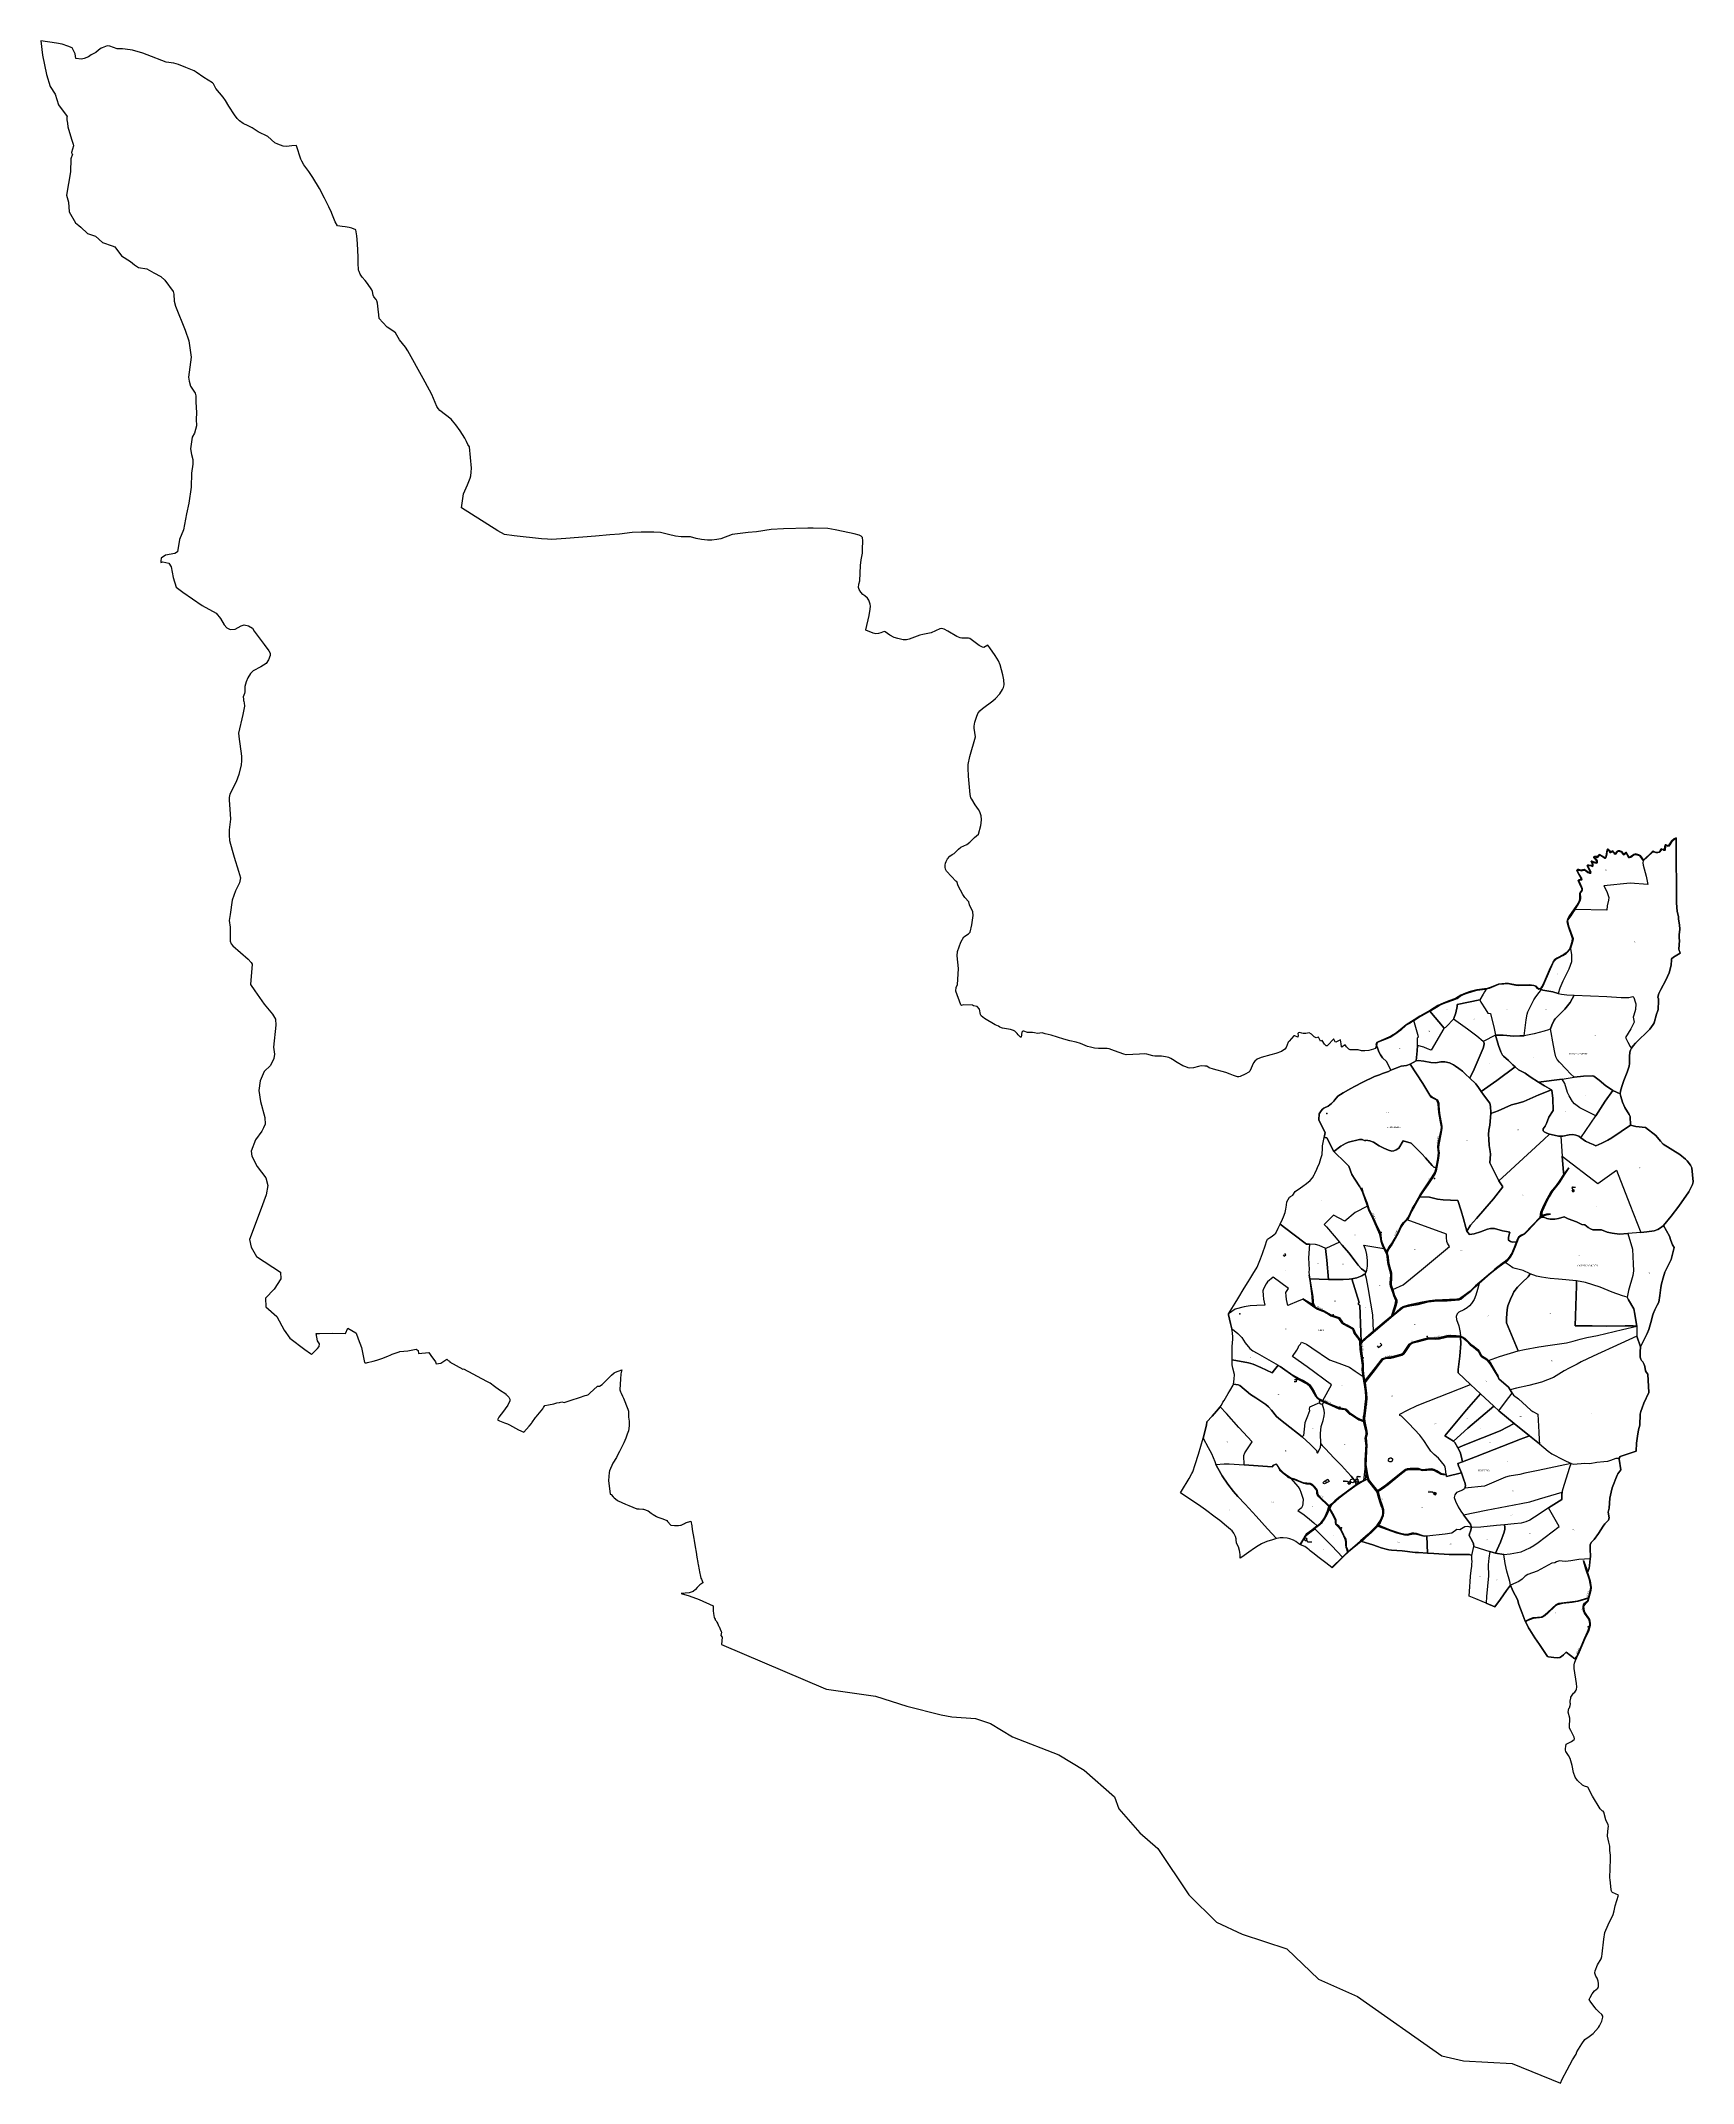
# Model space of a CAD drawing. Extents: x 1206804 to 1210977, y 6152742 to 6157901.
import ezdxf

# ---------------------------------------------------------------- set-up
doc = ezdxf.new("R2010")
doc.units = 0
doc.linetypes.add('CONTINU', pattern=[0])
doc.layers.get('0').update_dxf_attribs({"linetype": 'CONTINU'})
for name, color, linetype in [('1FLECHEFL', 7, 'CONTINU'), ('1LIEUDIT', 7, 'CONTINU'), ('1PARCELLE', 7, 'CONTINU'), ('1SECTION', 7, 'CONTINU'), ('1SUBDSECT', 7, 'CONTINU'), ('1TRONFLUV', 7, 'CONTINU'), ('1TROUPARCELLE', 7, 'CONTINU'), ('1ZONCOMM', 7, 'CONTINU'), ('3BATIDUR', 7, 'CONTINU'), ('3CADB', 7, 'CONTINU'), ('3CHEMIN', 7, 'CONTINU'), ('3FISCLINE', 7, 'CONTINUOUS'), ('3FLECHEPAR', 7, 'CONTINU'), ('3LIEUDITTEX', 7, 'CONTINU'), ('3PARCELLETEX', 7, 'CONTINU'), ('3PONT', 7, 'CONTINU'), ('3TRONFLUVTEX', 7, 'CONTINU'), ('3ZONCOMMTEX', 7, 'CONTINU')]:
    doc.layers.add(name, color=color, linetype=linetype)
doc.styles.get("Standard").update_dxf_attribs({"font": 'Times New Roman'})

# ---------------------------------------------------------------- blocks, each defined once
blk = doc.blocks.new('FLECHRU1')
blk.add_point((0, 0))
blk = doc.blocks.new('CADORDB')
blk.add_point((0, 0))

msp = doc.modelspace()

# ---------------------------------------------------------------- linework, layer by layer
at = {"layer": '1LIEUDIT'}
for points in [[(1210614.34, 6155139.31), (1210626.39, 6155136.23), (1210637.73, 6155133.98), (1210643.21, 6155133.53), (1210648.29, 6155134.14), (1210664.65, 6155137.46), (1210673.32, 6155138.11), (1210680.79, 6155136.62), (1210688.74, 6155133.7), (1210694.01, 6155130.11), (1210705.72, 6155121.6), (1210716.12, 6155116.28), (1210725.1, 6155113.11), (1210731.29, 6155109.79), (1210746.81, 6155116.61), (1210762.01, 6155124.07), (1210772.47, 6155129.84), (1210819.57, 6155161.73), (1210818.19, 6155183.58), (1210815.79, 6155188.78), (1210805.18, 6155206.48), (1210798.85, 6155219.89), (1210794.57, 6155234.25), (1210793.31, 6155240.6), (1210794.03, 6155247.4), (1210797.25, 6155259.73), (1210802.5, 6155274.54), (1210811.15, 6155295.87), (1210815.86, 6155310.64), (1210816.55, 6155317.73), (1210816.65, 6155334.86), (1210817.79, 6155346.15), (1210819.12, 6155351.08), (1210821.56, 6155356.32), (1210826.09, 6155362.46), (1210832.01, 6155369.09), (1210867.8, 6155404.29), (1210876.62, 6155415.99), (1210878.84, 6155420.35), (1210885.25, 6155441.85), (1210887.79, 6155449.12), (1210888.71, 6155454.28), (1210889.74, 6155475.76), (1210889.59, 6155480.91), (1210887.98, 6155485.31), (1210890.52, 6155494), (1210895.53, 6155504.47), (1210908.75, 6155528.2), (1210917.1, 6155546.45), (1210921.68, 6155566.1), (1210922.85, 6155579.75), (1210923.18, 6155582.24), (1210928.13, 6155586.14), (1210944.65, 6155596.34), (1210944.21, 6155599.61), (1210941.94, 6155602.64), (1210941.55, 6155606.23), (1210942.81, 6155628.5), (1210941.74, 6155633.71), (1210941.74, 6155642.34), (1210943.86, 6155656.69), (1210942.77, 6155668.19), (1210940.42, 6155681.84), (1210940.4, 6155688.99), (1210936.76, 6155701.53), (1210935.66, 6155723.51), (1210935.81, 6155761.89), (1210934.77, 6155836.58), (1210934.81, 6155885.59), (1210934.31, 6155887.55), (1210929.27, 6155884.69), (1210923.36, 6155879.7), (1210914.85, 6155867.67), (1210908.61, 6155869.91), (1210907.1, 6155869.78), (1210905.01, 6155859.24), (1210903.47, 6155857.89), (1210898.76, 6155858.99), (1210897.11, 6155859.68), (1210893.56, 6155853.69), (1210890.97, 6155851.26), (1210886.65, 6155850.51), (1210881.49, 6155851.64), (1210876.83, 6155853.73), (1210874.27, 6155852.52), (1210851.94, 6155830.95), (1210843.81, 6155842.71), (1210840.25, 6155844.72), (1210832.11, 6155846.86), (1210827.7, 6155845.86), (1210817.93, 6155839.15), (1210814.83, 6155839.03), (1210807.46, 6155851.14), (1210804.07, 6155847.84), (1210802.06, 6155846.83), (1210800.37, 6155848.04), (1210796.26, 6155853), (1210792.36, 6155854.68), (1210787.86, 6155854.66), (1210785.62, 6155853.42), (1210781.81, 6155848.87), (1210779.89, 6155848.56), (1210775.81, 6155853.07), (1210774.25, 6155854.59), (1210770.68, 6155852.55), (1210768.91, 6155852.16), (1210765.39, 6155856.44), (1210762.85, 6155858.61), (1210761.31, 6155858.92), (1210759.9, 6155856.25), (1210758.12, 6155842.43), (1210756.94, 6155838.79), (1210754.21, 6155838.25), (1210742.74, 6155844.97), (1210740.47, 6155845.45), (1210735.39, 6155840.12), (1210727.99, 6155840.66), (1210726.65, 6155839.72), (1210727.01, 6155837.43), (1210733.67, 6155829.83), (1210734.49, 6155826.6), (1210733.84, 6155825.34), (1210730.99, 6155825.39), (1210721.17, 6155828.72), (1210719.91, 6155828.54), (1210723.75, 6155818.89), (1210722.16, 6155817.4), (1210713.65, 6155818.28), (1210710.46, 6155818.61), (1210709.54, 6155817.18), (1210718.07, 6155800.51), (1210717.44, 6155799.17), (1210714.99, 6155799.57), (1210706.18, 6155805.16), (1210702.16, 6155807.36), (1210693.72, 6155806.02), (1210689.03, 6155807.26), (1210685.28, 6155807.23), (1210684.07, 6155805.61), (1210685.88, 6155800.37), (1210695.06, 6155784.7), (1210695.14, 6155782.98), (1210688.58, 6155781.58), (1210687.14, 6155780.1), (1210693.88, 6155764.85), (1210696.11, 6155759.19), (1210696.9, 6155755.35), (1210693.87, 6155751.48), (1210691.23, 6155747.27), (1210691.63, 6155735.03), (1210690.41, 6155728.54), (1210683.92, 6155716.93), (1210664.71, 6155688.56), (1210661.14, 6155683.15), (1210659.85, 6155679.05), (1210659.19, 6155675.39), (1210661.45, 6155665.16), (1210672.94, 6155632.87), (1210672.16, 6155625.52), (1210668, 6155611.82), (1210664.93, 6155605.7), (1210659.29, 6155599.05), (1210650.48, 6155592.56), (1210633.24, 6155583.91), (1210627.88, 6155580.35), (1210623.58, 6155573.8), (1210614.87, 6155554.42), (1210602.13, 6155524.82), (1210595.18, 6155510.92), (1210592.81, 6155507.19), (1210588.8, 6155505.85), (1210586.49, 6155507.3), (1210580.72, 6155513.17), (1210575.51, 6155514.51), (1210564.22, 6155515.91), (1210542.94, 6155515.46), (1210528.39, 6155515.84), (1210511.01, 6155519.78), (1210503.11, 6155519.92), (1210485.9, 6155517.94), (1210465.18, 6155509.58), (1210457.4, 6155507.01), (1210444.08, 6155505.68), (1210431.22, 6155503.18), (1210414.61, 6155499.17), (1210402.48, 6155495.48), (1210390.76, 6155489.99), (1210376.88, 6155481.41), (1210360.33, 6155475.44), (1210346.25, 6155470.15), (1210332.33, 6155463.66), (1210313.78, 6155452.18), (1210287.57, 6155437.1), (1210272.54, 6155427.5), (1210252.8, 6155414.8), (1210237.78, 6155402.57), (1210226.04, 6155393.57), (1210215.79, 6155387.26), (1210209.22, 6155383.83), (1210181.92, 6155372.56), (1210178.34, 6155370.67), (1210176.7, 6155365.05), (1210177.55, 6155363.98), (1210180.74, 6155354.43), (1210183.79, 6155347.33), (1210187.61, 6155339.5), (1210193.21, 6155332.16), (1210203.22, 6155322.57), (1210214.27, 6155300.77), (1210239.82, 6155310.88), (1210253.38, 6155312.67), (1210262.52, 6155315.72), (1210277.5, 6155323.97), (1210282.74, 6155325.18), (1210297.5, 6155323.18), (1210314.88, 6155320.31), (1210327.9, 6155318.86), (1210339.9, 6155321.92), (1210345.65, 6155321.98), (1210350.07, 6155321.67), (1210361.79, 6155318.85), (1210371.84, 6155314.23), (1210377.49, 6155310.79), (1210385.56, 6155305.09), (1210394.66, 6155298.34), (1210402.74, 6155290.29), (1210413.53, 6155280.65), (1210428.44, 6155266.49), (1210435.25, 6155256.75), (1210441.93, 6155246.8), (1210447.62, 6155238.57), (1210463.85, 6155217.05), (1210465.76, 6155209.07), (1210466.82, 6155193.7), (1210466.49, 6155190.77), (1210463.82, 6155162.04), (1210461.67, 6155149.41), (1210461.01, 6155138.25), (1210461.15, 6155126.47), (1210462.61, 6155110.58), (1210465.1, 6155094.75), (1210465.31, 6155088.38), (1210464.13, 6155066.59), (1210486.68, 6155021.38), (1210506.32, 6155038.79), (1210537.65, 6155067.98), (1210559.24, 6155087.45), (1210599.96, 6155125.68), (1210614.34, 6155139.31)], [(1210218.85, 6154682.04), (1210238.04, 6154699.4), (1210244.23, 6154702.86), (1210257.33, 6154706.88), (1210293.47, 6154714.44), (1210311.83, 6154717.78), (1210325.55, 6154719.21), (1210362.1, 6154721.27), (1210380.38, 6154722.23), (1210385.73, 6154723), (1210390.92, 6154725.84), (1210398.84, 6154731.38), (1210413.94, 6154742.45), (1210427.74, 6154755.97), (1210438.52, 6154765.39), (1210454.45, 6154778.94), (1210466.17, 6154788.69), (1210476.58, 6154797.55), (1210495.11, 6154812.28), (1210503.25, 6154818.13), (1210509.23, 6154823.43), (1210513.55, 6154828.38), (1210518.16, 6154835.33), (1210522.44, 6154843.6), (1210528.21, 6154857.95), (1210531.27, 6154866.98), (1210521.16, 6154866.09), (1210516.22, 6154867.41), (1210510.7, 6154870.8), (1210511.29, 6154879.15), (1210514.75, 6154891.22), (1210506.11, 6154892.86), (1210496.27, 6154895.11), (1210476.03, 6154900.51), (1210465.53, 6154900.94), (1210458.09, 6154899.28), (1210439.98, 6154891.85), (1210424.14, 6154887.59), (1210412.46, 6154885.56), (1210405.8, 6154893.79), (1210414.9, 6154909.15), (1210429.97, 6154925.62), (1210451.59, 6154950.43), (1210473.1, 6154975.68), (1210496.75, 6155005.55), (1210486.68, 6155021.38), (1210464.13, 6155066.59), (1210465.31, 6155088.38), (1210465.1, 6155094.75), (1210462.61, 6155110.58), (1210461.15, 6155126.47), (1210461.01, 6155138.25), (1210461.67, 6155149.41), (1210463.82, 6155162.04), (1210466.49, 6155190.77), (1210466.82, 6155193.7), (1210465.76, 6155209.07), (1210463.85, 6155217.05), (1210447.62, 6155238.57), (1210441.93, 6155246.8), (1210435.25, 6155256.75), (1210428.44, 6155266.49), (1210413.53, 6155280.65), (1210402.74, 6155290.29), (1210394.66, 6155298.34), (1210385.56, 6155305.09), (1210377.49, 6155310.79), (1210371.84, 6155314.23), (1210361.79, 6155318.85), (1210350.07, 6155321.67), (1210345.65, 6155321.98), (1210339.9, 6155321.92), (1210327.9, 6155318.86), (1210314.88, 6155320.31), (1210297.5, 6155323.18), (1210282.74, 6155325.18), (1210277.5, 6155323.97), (1210262.52, 6155315.72), (1210253.38, 6155312.67), (1210239.82, 6155310.88), (1210214.27, 6155300.77), (1210207.89, 6155297.56), (1210200.38, 6155294.78), (1210192.85, 6155291.84), (1210185.3, 6155289.26), (1210172.97, 6155284.77), (1210143.52, 6155270.3), (1210122.04, 6155259.28), (1210113.26, 6155254.39), (1210093.14, 6155243.07), (1210080.18, 6155234.91), (1210072.9, 6155225.95), (1210069.84, 6155222.48), (1210064.16, 6155216.45), (1210060.2, 6155212.69), (1210055.59, 6155209.58), (1210046.56, 6155205.81), (1210044.28, 6155204.62), (1210040.72, 6155201.08), (1210035.95, 6155195.44), (1210033.19, 6155189.93), (1210032.01, 6155175.25), (1210044.89, 6155149.22), (1210048.08, 6155143.19), (1210045.56, 6155130.67), (1210052.44, 6155129.37), (1210069.74, 6155094.89), (1210099.76, 6155066.23), (1210107.64, 6155058.37), (1210115.17, 6155037.29), (1210123.07, 6155025.17), (1210135.54, 6155005.88), (1210140.53, 6154995.57), (1210143.03, 6154990.7), (1210154.81, 6154957.45), (1210158.75, 6154946.59), (1210168.62, 6154926.06), (1210186.44, 6154885.75), (1210188.05, 6154878.16), (1210189.46, 6154868.09), (1210193, 6154857.38), (1210196.22, 6154850.48), (1210203, 6154837.27), (1210204.59, 6154830.55), (1210205.73, 6154821.07), (1210207.01, 6154809.5), (1210212.88, 6154788.9), (1210213.69, 6154782.05), (1210213.34, 6154774.76), (1210212.09, 6154760.81), (1210212.83, 6154755.31), (1210219.95, 6154736.47), (1210221.36, 6154730.56), (1210226.14, 6154718.8), (1210225.86, 6154712.61), (1210224.1, 6154705.43), (1210215.72, 6154679.52), (1210218.85, 6154682.04)], [(1210138.65, 6154614.3), (1210135.34, 6154613.75), (1210136.59, 6154596.18), (1210142.32, 6154555.18), (1210141.89, 6154543.41), (1210143.02, 6154531.87), (1210143.84, 6154526.5), (1210146.91, 6154510.12), (1210147.63, 6154506.25), (1210150.02, 6154488.82), (1210151.12, 6154475.78), (1210151.15, 6154470.58), (1210149.16, 6154456.04), (1210147.77, 6154439.6), (1210146.64, 6154432.16), (1210145.15, 6154424.51), (1210144.67, 6154415.05), (1210145.19, 6154413.08), (1210151.41, 6154387.36), (1210151.67, 6154380.23), (1210149.43, 6154370.74), (1210151.8, 6154350.45), (1210151.07, 6154346.24), (1210151.09, 6154341.14), (1210148.95, 6154315.41), (1210148.85, 6154303.91), (1210149.25, 6154299.86), (1210152.53, 6154278.97), (1210154.97, 6154267.65), (1210156.76, 6154263.03), (1210164.83, 6154252.76), (1210177.19, 6154238.06), (1210178.99, 6154234.4), (1210181.37, 6154227.29), (1210185.81, 6154210.01), (1210189.71, 6154200.3), (1210192.72, 6154192.6), (1210193.66, 6154186.79), (1210193.76, 6154180.17), (1210193.09, 6154175.71), (1210190.51, 6154169.5), (1210186.7, 6154162.11), (1210183.01, 6154155.84), (1210179.45, 6154151.48), (1210174.22, 6154145.92), (1210156.82, 6154128.72), (1210137.55, 6154111.3), (1210138.73, 6154110.11), (1210107.24, 6154083.62), (1210095.38, 6154073.07), (1210065.54, 6154043.74), (1210064.68, 6154044.46), (1210049.47, 6154056.03), (1210029.85, 6154070.93), (1210020.7, 6154078.4), (1210010.54, 6154086.58), (1210007.61, 6154088.92), (1210003.32, 6154091.98), (1209996.81, 6154097.42), (1209985.91, 6154101.42), (1209984.11, 6154102.39), (1209980.81, 6154104.78), (1209978.3, 6154106.79), (1209973.6, 6154110.1), (1209968.42, 6154113.13), (1209958.87, 6154116.65), (1209951.89, 6154118.4), (1209942.25, 6154119.14), (1209937.9, 6154119.32), (1209934.53, 6154119.29), (1209930.3, 6154118.55), (1209925.02, 6154117.23), (1209912.14, 6154113.67), (1209903.26, 6154110.96), (1209896.33, 6154107.86), (1209887.24, 6154103.6), (1209879.15, 6154098.94), (1209870, 6154093.39), (1209854.96, 6154083.09), (1209837.28, 6154070.65), (1209833.19, 6154067.97), (1209833.06, 6154076.42), (1209832.61, 6154082.76), (1209831.73, 6154086.96), (1209829.01, 6154096.11), (1209823.9, 6154105.67), (1209823.61, 6154114.69), (1209823.05, 6154117.07), (1209821.41, 6154122.43), (1209817.34, 6154131.18), (1209813.34, 6154136.77), (1209808.96, 6154140.63), (1209798.76, 6154148.98), (1209781.79, 6154162.61), (1209770.39, 6154171.44), (1209745.9, 6154189.69), (1209734.04, 6154198.18), (1209682.97, 6154232.97), (1209685.36, 6154236.88), (1209704.26, 6154269.3), (1209711.35, 6154281.58), (1209713.65, 6154285.95), (1209719.74, 6154304.68), (1209727.73, 6154330.93), (1209740.04, 6154371.17), (1209748.76, 6154403.86), (1209749.27, 6154412.21), (1209762.55, 6154426.79), (1209773.93, 6154438.86), (1209782.6, 6154449.71), (1209785.86, 6154454.75), (1209789.92, 6154461.59), (1209792.78, 6154466.45), (1209803.18, 6154483.57), (1209807.13, 6154490.15), (1209815.66, 6154505.04), (1209816.15, 6154507.47), (1209817.95, 6154520.03), (1209819.38, 6154532.08), (1209814.81, 6154547.77), (1209812.76, 6154556.31), (1209812.9, 6154568.77), (1209812.89, 6154591.18), (1209813.26, 6154601.43), (1209814.23, 6154612.77), (1209814.55, 6154620.39), (1209814.55, 6154626.12), (1209813.9, 6154636.79), (1209813.29, 6154641.7), (1209812.22, 6154647.17), (1209810.81, 6154653.7), (1209809.26, 6154660.47), (1209804.26, 6154682.25), (1209803.76, 6154684.74), (1209805.45, 6154687.93), (1209807.87, 6154692.04), (1209820.7, 6154712.29), (1209827.13, 6154722.73), (1209843.77, 6154750.08), (1209853.5, 6154766.28), (1209857.69, 6154773.02), (1209867.89, 6154789.58), (1209869.37, 6154792.06), (1209869.68, 6154792.14), (1209875.96, 6154803.24), (1209885.1, 6154823.67), (1209890.01, 6154837.21), (1209897.18, 6154859.21), (1209900.12, 6154867.62), (1209902.64, 6154873.39), (1209907.14, 6154877.1), (1209913.87, 6154881.67), (1209919.3, 6154885.57), (1209923.14, 6154889.17), (1209929.72, 6154901.8), (1209934.54, 6154911.57), (1209940.25, 6154924.06), (1209942.96, 6154929.97), (1209946.64, 6154940.74), (1209948.67, 6154949.76), (1209949.61, 6154954.37), (1209950.24, 6154959.62), (1209951.61, 6154968.04), (1209957.94, 6154979.65), (1209960.41, 6154981.37), (1209966.02, 6154984.71), (1209972.54, 6154994.23), (1209985.87, 6155003.8), (1209991.36, 6155007.53), (1210000.95, 6155014.41), (1210010, 6155021.59), (1210015.8, 6155029.04), (1210019.99, 6155035.84), (1210022.04, 6155039.88), (1210027.02, 6155050.48), (1210028.93, 6155054.66), (1210033.38, 6155065.8), (1210037.52, 6155077.53), (1210039.12, 6155082.77), (1210040.08, 6155087.29), (1210040.93, 6155103.68), (1210041.4, 6155109.17), (1210045.56, 6155130.67), (1210052.44, 6155129.37), (1210069.74, 6155094.89), (1210099.76, 6155066.23), (1210107.64, 6155058.37), (1210115.17, 6155037.29), (1210123.07, 6155025.17), (1210135.54, 6155005.88), (1210140.53, 6154995.57), (1210143.03, 6154990.7), (1210154.81, 6154957.45), (1210158.75, 6154946.59), (1210168.62, 6154926.06), (1210186.44, 6154885.75), (1210188.05, 6154878.16), (1210189.46, 6154868.09), (1210193, 6154857.38), (1210196.22, 6154850.48), (1210203, 6154837.27), (1210204.59, 6154830.55), (1210205.73, 6154821.07), (1210207.01, 6154809.5), (1210212.88, 6154788.9), (1210213.69, 6154782.05), (1210213.34, 6154774.76), (1210212.09, 6154760.81), (1210212.83, 6154755.31), (1210219.95, 6154736.47), (1210221.36, 6154730.56), (1210226.14, 6154718.8), (1210225.86, 6154712.61), (1210224.1, 6154705.43), (1210215.72, 6154679.52), (1210197.17, 6154664.32), (1210169.89, 6154641.42), (1210138.65, 6154614.3)], [(1210218.85, 6154682.04), (1210215.72, 6154679.52), (1210197.17, 6154664.32), (1210169.89, 6154641.42), (1210138.65, 6154614.3), (1210135.34, 6154613.75), (1210136.59, 6154596.18), (1210142.32, 6154555.18), (1210141.89, 6154543.41), (1210143.02, 6154531.87), (1210143.84, 6154526.5), (1210146.91, 6154510.12), (1210149.49, 6154512), (1210155.63, 6154521.24), (1210171.51, 6154541.35), (1210181.45, 6154553.39), (1210192.76, 6154568.49), (1210195.93, 6154570.22), (1210200.82, 6154571.88), (1210205.49, 6154572.73), (1210213.68, 6154573.41), (1210221.83, 6154575.14), (1210241.33, 6154580.35), (1210246.19, 6154583.03), (1210249.04, 6154587.14), (1210255.69, 6154597.66), (1210262.34, 6154607.3), (1210265.23, 6154609.17), (1210270.55, 6154611.46), (1210284.38, 6154615.48), (1210309.65, 6154621.95), (1210313.72, 6154622.09), (1210327.04, 6154621.01), (1210337.15, 6154622.23), (1210354.69, 6154626.29), (1210363.52, 6154627.29), (1210376.36, 6154626.97), (1210390.2, 6154625.83), (1210394.77, 6154624.95), (1210399.49, 6154621.94), (1210404.86, 6154616.94), (1210414.39, 6154607.11), (1210423.11, 6154600.59), (1210433.32, 6154591.78), (1210435.28, 6154589.55), (1210440.24, 6154580.32), (1210443.68, 6154576.6), (1210453.68, 6154570.62), (1210457.57, 6154567.81), (1210461.59, 6154563.27), (1210466.34, 6154556.24), (1210484.76, 6154525.52), (1210486.93, 6154521.25), (1210511.33, 6154499.71), (1210515.34, 6154493.45), (1210520.4, 6154484.86), (1210523.6, 6154479.97), (1210536.39, 6154470.1), (1210546.73, 6154461.24), (1210567.45, 6154441.85), (1210572.68, 6154438.21), (1210584.96, 6154431.96), (1210587.63, 6154385.86), (1210588.71, 6154366.94), (1210589.68, 6154356.52), (1210611.64, 6154338.08), (1210620.25, 6154331.65), (1210649.85, 6154316.4), (1210669.52, 6154306.98), (1210675.3, 6154305.44), (1210704, 6154307.65), (1210716.64, 6154306.84), (1210734.56, 6154310.73), (1210751.88, 6154311.67), (1210761.85, 6154312.81), (1210769.52, 6154315.47), (1210782.78, 6154320.65), (1210790.87, 6154320.5), (1210792.77, 6154324.98), (1210833.31, 6154338.49), (1210834.75, 6154357.99), (1210836.91, 6154376), (1210839.79, 6154392.31), (1210843.04, 6154404.05), (1210843.76, 6154431.99), (1210845.19, 6154438.33), (1210848.88, 6154447.98), (1210853.33, 6154458.97), (1210865.51, 6154486.31), (1210863.17, 6154532.71), (1210859.55, 6154536.73), (1210857.14, 6154541.35), (1210855.72, 6154551.7), (1210853.83, 6154557.25), (1210850.04, 6154563.58), (1210846.88, 6154567.32), (1210845.16, 6154570.71), (1210843.81, 6154576.01), (1210843.83, 6154589.41), (1210844.79, 6154601.98), (1210861.44, 6154635.23), (1210865.37, 6154645.49), (1210872.27, 6154669.05), (1210874.94, 6154680.07), (1210876.32, 6154685.19), (1210880.87, 6154695.53), (1210886.61, 6154706.9), (1210890.43, 6154714.84), (1210893.73, 6154731.31), (1210896.03, 6154751.3), (1210897.63, 6154761.04), (1210901.56, 6154775.75), (1210906.17, 6154790.02), (1210910.04, 6154798.49), (1210922.03, 6154822.47), (1210929.39, 6154852.46), (1210925.43, 6154859.65), (1210920.97, 6154870.64), (1210917.81, 6154881.44), (1210903, 6154908.48), (1210922, 6154931.49), (1210941.32, 6154957.31), (1210966.76, 6154992.88), (1210975.51, 6155011.43), (1210977.46, 6155018.26), (1210974.34, 6155053.56), (1210971.15, 6155060.28), (1210962.18, 6155071.69), (1210958.02, 6155076.12), (1210943.69, 6155087.33), (1210901.62, 6155113.81), (1210895.01, 6155120.92), (1210883.43, 6155135.99), (1210856.74, 6155155.87), (1210833.09, 6155158.67), (1210819.57, 6155161.73), (1210772.47, 6155129.84), (1210762.01, 6155124.07), (1210746.81, 6155116.61), (1210731.29, 6155109.79), (1210725.1, 6155113.11), (1210716.12, 6155116.28), (1210705.72, 6155121.6), (1210694.01, 6155130.11), (1210688.74, 6155133.7), (1210680.79, 6155136.62), (1210673.32, 6155138.11), (1210664.65, 6155137.46), (1210648.29, 6155134.14), (1210643.21, 6155133.53), (1210637.73, 6155133.98), (1210626.39, 6155136.23), (1210614.34, 6155139.31), (1210599.96, 6155125.68), (1210559.24, 6155087.45), (1210537.65, 6155067.98), (1210506.32, 6155038.79), (1210486.68, 6155021.38), (1210496.75, 6155005.55), (1210473.1, 6154975.68), (1210451.59, 6154950.43), (1210429.97, 6154925.62), (1210414.9, 6154909.15), (1210405.8, 6154893.79), (1210412.46, 6154885.56), (1210424.14, 6154887.59), (1210439.98, 6154891.85), (1210458.09, 6154899.28), (1210465.53, 6154900.94), (1210476.03, 6154900.51), (1210496.27, 6154895.11), (1210506.11, 6154892.86), (1210514.75, 6154891.22), (1210511.29, 6154879.15), (1210510.7, 6154870.8), (1210516.22, 6154867.41), (1210521.16, 6154866.09), (1210531.27, 6154866.98), (1210528.21, 6154857.95), (1210522.44, 6154843.6), (1210518.16, 6154835.33), (1210513.55, 6154828.38), (1210509.23, 6154823.43), (1210503.25, 6154818.13), (1210495.11, 6154812.28), (1210476.58, 6154797.55), (1210466.17, 6154788.69), (1210454.45, 6154778.94), (1210438.52, 6154765.39), (1210427.74, 6154755.97), (1210413.94, 6154742.45), (1210398.84, 6154731.38), (1210390.92, 6154725.84), (1210385.73, 6154723), (1210380.38, 6154722.23), (1210362.1, 6154721.27), (1210325.55, 6154719.21), (1210311.83, 6154717.78), (1210293.47, 6154714.44), (1210257.33, 6154706.88), (1210244.23, 6154702.86), (1210238.04, 6154699.4), (1210218.85, 6154682.04)], [(1210144.67, 6154415.05), (1210145.15, 6154424.51), (1210146.64, 6154432.16), (1210147.77, 6154439.6), (1210149.16, 6154456.04), (1210151.15, 6154470.58), (1210151.12, 6154475.78), (1210150.02, 6154488.82), (1210147.63, 6154506.25), (1210146.91, 6154510.12), (1210149.49, 6154512), (1210155.63, 6154521.24), (1210171.51, 6154541.35), (1210181.45, 6154553.39), (1210192.76, 6154568.49), (1210195.93, 6154570.22), (1210200.82, 6154571.88), (1210205.49, 6154572.73), (1210213.68, 6154573.41), (1210221.83, 6154575.14), (1210241.33, 6154580.35), (1210246.19, 6154583.03), (1210249.04, 6154587.14), (1210255.69, 6154597.66), (1210262.34, 6154607.3), (1210265.23, 6154609.17), (1210270.55, 6154611.46), (1210284.38, 6154615.48), (1210309.65, 6154621.95), (1210313.72, 6154622.09), (1210327.04, 6154621.01), (1210337.15, 6154622.23), (1210354.69, 6154626.29), (1210363.52, 6154627.29), (1210376.36, 6154626.97), (1210390.2, 6154625.83), (1210394.77, 6154624.95), (1210399.49, 6154621.94), (1210404.86, 6154616.94), (1210414.39, 6154607.11), (1210423.11, 6154600.59), (1210433.32, 6154591.78), (1210435.28, 6154589.55), (1210440.24, 6154580.32), (1210443.68, 6154576.6), (1210453.68, 6154570.62), (1210457.57, 6154567.81), (1210461.59, 6154563.27), (1210466.34, 6154556.24), (1210484.76, 6154525.52), (1210486.93, 6154521.25), (1210511.33, 6154499.71), (1210515.34, 6154493.45), (1210520.4, 6154484.86), (1210523.6, 6154479.97), (1210536.39, 6154470.1), (1210546.73, 6154461.24), (1210567.45, 6154441.85), (1210572.68, 6154438.21), (1210584.96, 6154431.96), (1210587.63, 6154385.86), (1210588.71, 6154366.94), (1210589.68, 6154356.52), (1210611.64, 6154338.08), (1210620.25, 6154331.65), (1210649.85, 6154316.4), (1210669.52, 6154306.98), (1210675.3, 6154305.44), (1210704, 6154307.65), (1210716.64, 6154306.84), (1210734.56, 6154310.73), (1210751.88, 6154311.67), (1210761.85, 6154312.81), (1210769.52, 6154315.47), (1210782.78, 6154320.65), (1210790.87, 6154320.5), (1210790.32, 6154317.91), (1210795.03, 6154290.91), (1210787.37, 6154281.24), (1210785.32, 6154277.89), (1210773.23, 6154245.18), (1210770.11, 6154234.46), (1210767.46, 6154219.2), (1210764.94, 6154193.9), (1210763.09, 6154183.9), (1210764.97, 6154169.55), (1210763.46, 6154163.59), (1210754.74, 6154154.66), (1210750.04, 6154148.95), (1210738.15, 6154130.02), (1210727.77, 6154114.67), (1210719.97, 6154107.05), (1210717.54, 6154101.38), (1210717.57, 6154090.59), (1210718, 6154071.69), (1210717.42, 6154066.24), (1210715.76, 6154049.47), (1210714.87, 6154042.38), (1210711.8, 6154033.1), (1210710.98, 6154031.34), (1210717.7, 6154010.8), (1210720.06, 6153993.32), (1210719.15, 6153985.75), (1210711.4, 6153958.6), (1210704.53, 6153952.01), (1210700.85, 6153946.45), (1210701.01, 6153938.93), (1210703.16, 6153931.38), (1210715.37, 6153912.72), (1210717.46, 6153903.98), (1210717.15, 6153898.05), (1210712.81, 6153882.95), (1210703.26, 6153862.2), (1210689.62, 6153830.36), (1210683.25, 6153815.66), (1210680.91, 6153811.41), (1210678.9, 6153813.17), (1210656.9, 6153830.14), (1210649.9, 6153823.75), (1210645.28, 6153819.77), (1210640.46, 6153817.23), (1210635.78, 6153815.94), (1210625.29, 6153817.06), (1210612.39, 6153818.82), (1210609.51, 6153819.06), (1210589.07, 6153849.59), (1210577.78, 6153866.9), (1210565.17, 6153886.44), (1210561.82, 6153891.95), (1210554.77, 6153905.87), (1210554.45, 6153906.57), (1210553.41, 6153909.01), (1210545.42, 6153928.9), (1210537.47, 6153950.94), (1210533.63, 6153963.11), (1210522.37, 6153985.16), (1210516.35, 6153999.82), (1210506.38, 6153986.13), (1210490.94, 6153964.41), (1210477, 6153945.19), (1210454.8, 6153954.39), (1210444.69, 6153958.53), (1210428.55, 6153965.16), (1210411.93, 6153972.2), (1210413.2, 6153995.95), (1210414.16, 6154008.03), (1210415.17, 6154022.38), (1210417.02, 6154036.53), (1210418.42, 6154047.89), (1210418.85, 6154053.41), (1210418.97, 6154058.93), (1210418.65, 6154065.74), (1210418.33, 6154070.31), (1210418.23, 6154074.64), (1210412.75, 6154077.28), (1210407.66, 6154077.07), (1210398.45, 6154076.89), (1210384.38, 6154076.95), (1210361.19, 6154077.24), (1210322.52, 6154079.67), (1210306.53, 6154080.34), (1210284.12, 6154081.86), (1210275.64, 6154082.51), (1210242.81, 6154086.01), (1210215.79, 6154087.88), (1210208.89, 6154088.51), (1210202.14, 6154090.25), (1210189.7, 6154093.88), (1210179.91, 6154096.98), (1210168.3, 6154101.1), (1210140.63, 6154109.76), (1210138.73, 6154110.11), (1210137.55, 6154111.3), (1210156.82, 6154128.72), (1210174.22, 6154145.92), (1210179.45, 6154151.48), (1210183.01, 6154155.84), (1210186.7, 6154162.11), (1210190.51, 6154169.5), (1210193.09, 6154175.71), (1210193.76, 6154180.17), (1210193.66, 6154186.79), (1210192.72, 6154192.6), (1210189.71, 6154200.3), (1210185.81, 6154210.01), (1210181.37, 6154227.29), (1210178.99, 6154234.4), (1210177.19, 6154238.06), (1210164.83, 6154252.76), (1210156.76, 6154263.03), (1210154.97, 6154267.65), (1210152.53, 6154278.97), (1210149.25, 6154299.86), (1210148.85, 6154303.91), (1210148.95, 6154315.41), (1210151.09, 6154341.14), (1210151.07, 6154346.24), (1210151.8, 6154350.45), (1210149.43, 6154370.74), (1210151.67, 6154380.23), (1210151.41, 6154387.36), (1210145.19, 6154413.08), (1210144.67, 6154415.05)]]:
    msp.add_lwpolyline(points, close=True, dxfattribs=at)
at = {"layer": '1PARCELLE'}
for points in [[(1210851.53, 6155829.12), (1210850.31, 6155824.79), (1210851.44, 6155818.64), (1210858.68, 6155791.13), (1210862.7, 6155769.99), (1210818.42, 6155773.46), (1210752.1, 6155766.39), (1210759.15, 6155751.89), (1210764.92, 6155737.21), (1210763.95, 6155730.16), (1210760.42, 6155715.82), (1210759.13, 6155704.64), (1210679.13, 6155706.69), (1210675.69, 6155701.67), (1210668.26, 6155690.83), (1210661.33, 6155680.21), (1210660.44, 6155678.17), (1210660.81, 6155673.37), (1210663.03, 6155665.04), (1210674.33, 6155633.68), (1210673.79, 6155627.17), (1210670.18, 6155616.03), (1210667.57, 6155608.1), (1210669.92, 6155591.94), (1210670.61, 6155582.29), (1210669.82, 6155574.45), (1210663.09, 6155555.75), (1210648.02, 6155525.09), (1210641.13, 6155508.18), (1210636.57, 6155494.34), (1210644.77, 6155492.68), (1210658.1, 6155491.37), (1210677.03, 6155489.93), (1210759.76, 6155487.05), (1210795.52, 6155484.59), (1210815.35, 6155484.34), (1210824.85, 6155486.62), (1210827.28, 6155484.43), (1210831.42, 6155473.65), (1210832.94, 6155468.53), (1210831.62, 6155453.59), (1210827.34, 6155439.95), (1210826.31, 6155434.42), (1210828.79, 6155421.52), (1210819.71, 6155405.25), (1210806.44, 6155383.52), (1210812.31, 6155371.23), (1210818.81, 6155360.14), (1210821.56, 6155356.32), (1210826.09, 6155362.46), (1210832.01, 6155369.09), (1210867.8, 6155404.29), (1210876.62, 6155415.99), (1210878.84, 6155420.35), (1210885.25, 6155441.85), (1210887.79, 6155449.12), (1210888.71, 6155454.28), (1210889.74, 6155475.76), (1210889.59, 6155480.91), (1210887.98, 6155485.31), (1210890.52, 6155494), (1210895.53, 6155504.47), (1210908.75, 6155528.2), (1210917.1, 6155546.45), (1210921.68, 6155566.1), (1210922.85, 6155579.75), (1210923.18, 6155582.24), (1210928.13, 6155586.14), (1210944.65, 6155596.34), (1210944.21, 6155599.61), (1210941.94, 6155602.64), (1210941.55, 6155606.23), (1210942.81, 6155628.5), (1210941.74, 6155633.71), (1210941.74, 6155642.34), (1210943.86, 6155656.69), (1210942.77, 6155668.19), (1210940.42, 6155681.84), (1210940.4, 6155688.99), (1210936.76, 6155701.53), (1210935.66, 6155723.51), (1210935.81, 6155761.89), (1210934.77, 6155836.58), (1210934.81, 6155885.59), (1210931.81, 6155884.54), (1210927.68, 6155881.5), (1210922.53, 6155876.41), (1210918.8, 6155870.14), (1210916.22, 6155866.52), (1210914.38, 6155865.63), (1210909.25, 6155868.54), (1210908.34, 6155868.43), (1210906.74, 6155859.71), (1210906.54, 6155856.4), (1210905.62, 6155855.25), (1210903.61, 6155855.39), (1210900.72, 6155857.35), (1210898.46, 6155858.03), (1210897.18, 6155857.75), (1210893.7, 6155852.19), (1210891.55, 6155850.45), (1210888.27, 6155849.74), (1210883.8, 6155849.96), (1210878.44, 6155851.55), (1210876.34, 6155851.75), (1210874.09, 6155850.76), (1210863.3, 6155840.38), (1210851.53, 6155829.12)], [(1210851.53, 6155829.12), (1210850.31, 6155824.79), (1210851.44, 6155818.64), (1210858.68, 6155791.13), (1210862.7, 6155769.99), (1210818.42, 6155773.46), (1210752.1, 6155766.39), (1210759.15, 6155751.89), (1210764.92, 6155737.21), (1210763.95, 6155730.16), (1210760.42, 6155715.82), (1210759.13, 6155704.64), (1210679.13, 6155706.69), (1210688.48, 6155721.57), (1210691.92, 6155728.08), (1210693.72, 6155734.41), (1210693.21, 6155748.47), (1210694.54, 6155750.67), (1210696.47, 6155752.3), (1210697.93, 6155755.1), (1210697.91, 6155759.15), (1210692.07, 6155773.07), (1210688.79, 6155779.13), (1210689.51, 6155780.43), (1210691.49, 6155781), (1210695.97, 6155781.79), (1210697.06, 6155784.02), (1210695.54, 6155786.64), (1210689.41, 6155795.51), (1210685.78, 6155803.51), (1210685.92, 6155805.15), (1210687.4, 6155806.24), (1210690.22, 6155806.03), (1210694.25, 6155804.42), (1210702.3, 6155805.98), (1210706.15, 6155803.84), (1210711.33, 6155800.08), (1210715.56, 6155797.99), (1210718.69, 6155798.27), (1210719.51, 6155800.31), (1210714.48, 6155810.88), (1210711.39, 6155815.32), (1210711.15, 6155816.82), (1210712.22, 6155817.36), (1210719.83, 6155816.46), (1210722.86, 6155815.27), (1210724.99, 6155816.53), (1210724.81, 6155819.82), (1210722.05, 6155827), (1210729.07, 6155824.59), (1210734.62, 6155823.45), (1210735.96, 6155824.92), (1210735.54, 6155828.37), (1210734.76, 6155830.88), (1210732.16, 6155833.63), (1210729.24, 6155836.18), (1210728.2, 6155838.4), (1210729.24, 6155839.22), (1210732.21, 6155838.75), (1210736.75, 6155838.19), (1210739.26, 6155842.12), (1210741.83, 6155843.59), (1210744, 6155842.6), (1210754.71, 6155836.25), (1210756.39, 6155836.23), (1210758.77, 6155839.81), (1210760.23, 6155846.85), (1210760.94, 6155855.34), (1210762.01, 6155856.56), (1210763.49, 6155856.35), (1210767.46, 6155850.86), (1210769.42, 6155850.25), (1210773.98, 6155852.62), (1210775.28, 6155851.94), (1210777.7, 6155847.22), (1210780.38, 6155846.67), (1210782.97, 6155847.35), (1210786, 6155852.39), (1210788.04, 6155853.53), (1210792.06, 6155853.21), (1210794.75, 6155852.61), (1210796.43, 6155851.4), (1210798.82, 6155847.29), (1210801.74, 6155844.74), (1210807.94, 6155848.95), (1210811.29, 6155842.2), (1210814.22, 6155838.32), (1210816.91, 6155837.71), (1210819.82, 6155839.15), (1210827.27, 6155844.56), (1210830.05, 6155845.66), (1210832.56, 6155845.56), (1210841.22, 6155842.75), (1210843.18, 6155841.6), (1210851.53, 6155829.12)], [(1210667.57, 6155608.1), (1210669.92, 6155591.94), (1210670.61, 6155582.29), (1210669.82, 6155574.45), (1210663.09, 6155555.75), (1210648.02, 6155525.09), (1210641.13, 6155508.18), (1210636.57, 6155494.34), (1210622.74, 6155498.4), (1210597.85, 6155502.93), (1210594.85, 6155504.6), (1210593.13, 6155505.83), (1210596.57, 6155510.74), (1210601.01, 6155519.73), (1210623.11, 6155570.15), (1210625.79, 6155575.23), (1210629.57, 6155579.44), (1210632.56, 6155581.79), (1210637.12, 6155584.26), (1210648.62, 6155590.11), (1210656.35, 6155595.25), (1210661.26, 6155599.96), (1210665.52, 6155604.6), (1210667.57, 6155608.1)], [(1210348.93, 6155406.69), (1210312.02, 6155449.35), (1210333.54, 6155462.5), (1210342.34, 6155467.27), (1210353.67, 6155471.65), (1210373.36, 6155478.55), (1210381.09, 6155481.99), (1210389.33, 6155487.89), (1210397.27, 6155491.86), (1210406.88, 6155495.57), (1210420.28, 6155499.45), (1210432.24, 6155502.7), (1210445.46, 6155504.6), (1210454.61, 6155505.4), (1210450.59, 6155498.33), (1210446.99, 6155492.98), (1210438.95, 6155478.07), (1210381.08, 6155466.54), (1210381.22, 6155461.26), (1210377.69, 6155445.25), (1210372.93, 6155431.08), (1210371.85, 6155429.48), (1210354.83, 6155411.03), (1210351.82, 6155408.3), (1210348.93, 6155406.69)], [(1210371.85, 6155429.48), (1210372.93, 6155431.08), (1210377.69, 6155445.25), (1210381.22, 6155461.26), (1210381.08, 6155466.54), (1210438.95, 6155478.07), (1210441.56, 6155472.32), (1210451.8, 6155455.81), (1210459.27, 6155444.53), (1210465.89, 6155443.9), (1210475.18, 6155405.87), (1210478.27, 6155389.45), (1210446.94, 6155372.9), (1210430.99, 6155386.31), (1210407.84, 6155403.9), (1210371.85, 6155429.48)], [(1210454.61, 6155505.4), (1210450.59, 6155498.33), (1210446.99, 6155492.98), (1210438.95, 6155478.07), (1210441.56, 6155472.32), (1210451.8, 6155455.81), (1210459.27, 6155444.53), (1210465.89, 6155443.9), (1210475.18, 6155405.87), (1210478.27, 6155389.45), (1210497.29, 6155388.81), (1210524.76, 6155386.89), (1210539.98, 6155387.04), (1210550.49, 6155387.43), (1210555.57, 6155427.64), (1210558.15, 6155442.27), (1210559.76, 6155447.61), (1210565.88, 6155460.13), (1210575.43, 6155477.96), (1210580.29, 6155485.74), (1210588.46, 6155496.88), (1210594.85, 6155504.6), (1210593.13, 6155505.83), (1210590.84, 6155505.02), (1210587.78, 6155504.8), (1210584.61, 6155506.99), (1210579.75, 6155512.41), (1210575.61, 6155513.45), (1210570.01, 6155514.19), (1210536.06, 6155514.11), (1210529.5, 6155514.55), (1210521.19, 6155515.9), (1210509.68, 6155518.7), (1210499.04, 6155518.27), (1210486.22, 6155516.85), (1210462.27, 6155507.09), (1210454.61, 6155505.4)], [(1210636.57, 6155494.34), (1210644.77, 6155492.68), (1210658.1, 6155491.37), (1210677.03, 6155489.93), (1210667.01, 6155471.79), (1210653.17, 6155454.86), (1210641.27, 6155443.11), (1210629.05, 6155430.43), (1210626.8, 6155426.77), (1210620.39, 6155414.46), (1210617.14, 6155405.19), (1210612.1, 6155402.8), (1210600.83, 6155399.06), (1210575.85, 6155392.59), (1210550.49, 6155387.43), (1210555.57, 6155427.64), (1210558.15, 6155442.27), (1210559.76, 6155447.61), (1210565.88, 6155460.13), (1210575.43, 6155477.96), (1210580.29, 6155485.74), (1210588.46, 6155496.88), (1210594.85, 6155504.6), (1210597.85, 6155502.93), (1210622.74, 6155498.4), (1210636.57, 6155494.34)], [(1210677.03, 6155489.93), (1210759.76, 6155487.05), (1210795.52, 6155484.59), (1210815.35, 6155484.34), (1210824.85, 6155486.62), (1210827.28, 6155484.43), (1210831.42, 6155473.65), (1210832.94, 6155468.53), (1210831.62, 6155453.59), (1210827.34, 6155439.95), (1210826.31, 6155434.42), (1210828.79, 6155421.52), (1210819.71, 6155405.25), (1210806.44, 6155383.52), (1210812.31, 6155371.23), (1210818.81, 6155360.14), (1210821.56, 6155356.32), (1210819.12, 6155351.08), (1210817.79, 6155346.15), (1210816.65, 6155334.86), (1210816.55, 6155317.73), (1210815.86, 6155310.64), (1210811.15, 6155295.87), (1210802.5, 6155274.54), (1210797.25, 6155259.73), (1210794.03, 6155247.4), (1210793.31, 6155240.6), (1210774.64, 6155249.64), (1210766.27, 6155254.78), (1210757.11, 6155261.41), (1210740.11, 6155275.17), (1210726.51, 6155285.62), (1210723.34, 6155286.59), (1210700.49, 6155285.17), (1210677.05, 6155283.22), (1210668.07, 6155291.51), (1210656.59, 6155302.94), (1210639.67, 6155320.74), (1210634.3, 6155327.3), (1210630.92, 6155334.2), (1210627.98, 6155345.45), (1210624.36, 6155363.25), (1210617.14, 6155405.19), (1210620.39, 6155414.46), (1210626.8, 6155426.77), (1210629.05, 6155430.43), (1210641.27, 6155443.11), (1210653.17, 6155454.86), (1210667.01, 6155471.79), (1210677.03, 6155489.93)], [(1210280.86, 6155362.54), (1210281.4, 6155382), (1210283.42, 6155384.69), (1210272.26, 6155425.98), (1210283.66, 6155433.36), (1210312.02, 6155449.35), (1210348.93, 6155406.69), (1210347.57, 6155405.64), (1210316.15, 6155351.15), (1210306.9, 6155354.45), (1210297.22, 6155359.11), (1210280.86, 6155362.54)], [(1210280.86, 6155362.54), (1210280.21, 6155349.45), (1210277.5, 6155323.97), (1210282.74, 6155325.18), (1210297.5, 6155323.18), (1210314.88, 6155320.31), (1210327.9, 6155318.86), (1210339.9, 6155321.92), (1210345.65, 6155321.98), (1210350.07, 6155321.67), (1210361.79, 6155318.85), (1210371.84, 6155314.23), (1210377.49, 6155310.79), (1210385.56, 6155305.09), (1210394.66, 6155298.34), (1210402.74, 6155290.29), (1210413.53, 6155280.65), (1210424.26, 6155303.22), (1210439.78, 6155338.53), (1210447.1, 6155356.31), (1210448.74, 6155361.71), (1210449.93, 6155368.42), (1210448.59, 6155371.39), (1210446.94, 6155372.9), (1210430.99, 6155386.31), (1210407.84, 6155403.9), (1210371.85, 6155429.48), (1210354.83, 6155411.03), (1210351.82, 6155408.3), (1210348.93, 6155406.69), (1210347.57, 6155405.64), (1210316.15, 6155351.15), (1210306.9, 6155354.45), (1210297.22, 6155359.11), (1210280.86, 6155362.54)], [(1210177.55, 6155363.98), (1210180.74, 6155354.43), (1210183.79, 6155347.33), (1210187.61, 6155339.5), (1210193.21, 6155332.16), (1210203.22, 6155322.57), (1210214.27, 6155300.77), (1210239.82, 6155310.88), (1210253.38, 6155312.67), (1210262.52, 6155315.72), (1210277.5, 6155323.97), (1210280.21, 6155349.45), (1210280.86, 6155362.54), (1210281.4, 6155382), (1210283.42, 6155384.69), (1210272.26, 6155425.98), (1210262.68, 6155419.3), (1210252.94, 6155413.99), (1210239.23, 6155402.04), (1210229.69, 6155394.61), (1210221.72, 6155388.73), (1210213.79, 6155384.33), (1210199.83, 6155377.98), (1210182.27, 6155371.37), (1210179.44, 6155369.71), (1210177.55, 6155363.98)], [(1210413.53, 6155280.65), (1210428.44, 6155266.49), (1210435.25, 6155256.75), (1210441.93, 6155246.8), (1210481.56, 6155274.89), (1210527.83, 6155308.87), (1210522.4, 6155313.84), (1210510.75, 6155324.97), (1210498.17, 6155336.09), (1210496, 6155338.66), (1210491.91, 6155347.17), (1210486.26, 6155362.91), (1210478.27, 6155389.45), (1210446.94, 6155372.9), (1210448.59, 6155371.39), (1210449.93, 6155368.42), (1210448.74, 6155361.71), (1210447.1, 6155356.31), (1210439.78, 6155338.53), (1210424.26, 6155303.22), (1210413.53, 6155280.65)], [(1210550.49, 6155387.43), (1210539.98, 6155387.04), (1210524.76, 6155386.89), (1210497.29, 6155388.81), (1210478.27, 6155389.45), (1210486.26, 6155362.91), (1210491.91, 6155347.17), (1210496, 6155338.66), (1210498.17, 6155336.09), (1210510.75, 6155324.97), (1210522.4, 6155313.84), (1210527.83, 6155308.87), (1210536.74, 6155301.34), (1210552.97, 6155293.26), (1210566.02, 6155283.53), (1210587.06, 6155270.19), (1210646.27, 6155278.09), (1210671.69, 6155282.53), (1210677.05, 6155283.22), (1210668.07, 6155291.51), (1210656.59, 6155302.94), (1210639.67, 6155320.74), (1210634.3, 6155327.3), (1210630.92, 6155334.2), (1210627.98, 6155345.45), (1210624.36, 6155363.25), (1210617.14, 6155405.19), (1210612.1, 6155402.8), (1210600.83, 6155399.06), (1210575.85, 6155392.59), (1210550.49, 6155387.43)], [(1210312.71, 6155237.31), (1210294.41, 6155266.73), (1210262.52, 6155315.72), (1210277.5, 6155323.97), (1210282.74, 6155325.18), (1210297.5, 6155323.18), (1210314.88, 6155320.31), (1210327.9, 6155318.86), (1210339.9, 6155321.92), (1210345.65, 6155321.98), (1210350.07, 6155321.67), (1210361.79, 6155318.85), (1210371.84, 6155314.23), (1210377.49, 6155310.79), (1210385.56, 6155305.09), (1210394.66, 6155298.34), (1210402.74, 6155290.29), (1210413.53, 6155280.65), (1210428.44, 6155266.49), (1210435.25, 6155256.75), (1210441.93, 6155246.8), (1210447.62, 6155238.57), (1210463.85, 6155217.05), (1210465.76, 6155209.07), (1210466.82, 6155193.7), (1210466.49, 6155190.77), (1210463.82, 6155162.04), (1210461.67, 6155149.41), (1210461.01, 6155138.25), (1210461.15, 6155126.47), (1210462.61, 6155110.58), (1210465.1, 6155094.75), (1210465.31, 6155088.38), (1210464.13, 6155066.59), (1210486.68, 6155021.38), (1210496.75, 6155005.55), (1210473.1, 6154975.68), (1210451.59, 6154950.43), (1210429.97, 6154925.62), (1210414.9, 6154909.15), (1210405.8, 6154893.79), (1210403.1, 6154903.32), (1210397.82, 6154924.87), (1210391.86, 6154945.3), (1210383.05, 6154971.21), (1210346.1, 6154973), (1210331.98, 6154975.17), (1210311.5, 6154979.6), (1210287.15, 6154981.02), (1210287.92, 6154983.13), (1210294.77, 6154993.12), (1210307, 6155010.85), (1210318.96, 6155028.94), (1210325.7, 6155039.86), (1210328.43, 6155046.57), (1210334.64, 6155078.07), (1210336.06, 6155091.7), (1210334.33, 6155100.99), (1210334.02, 6155105.43), (1210334.89, 6155112.9), (1210341.42, 6155143.12), (1210342.9, 6155153.34), (1210342.75, 6155159.27), (1210337.17, 6155191.29), (1210335.47, 6155211.29), (1210334.76, 6155217.8), (1210333.15, 6155221.79), (1210331.18, 6155225.64), (1210324.8, 6155228.67), (1210318.58, 6155232.39), (1210312.71, 6155237.31)], [(1210045.56, 6155130.67), (1210048.08, 6155143.19), (1210044.89, 6155149.22), (1210032.01, 6155175.25), (1210033.19, 6155189.93), (1210035.95, 6155195.44), (1210040.72, 6155201.08), (1210044.28, 6155204.62), (1210046.56, 6155205.81), (1210055.59, 6155209.58), (1210060.2, 6155212.69), (1210064.16, 6155216.45), (1210069.84, 6155222.48), (1210072.9, 6155225.95), (1210080.18, 6155234.91), (1210093.14, 6155243.07), (1210113.26, 6155254.39), (1210122.04, 6155259.28), (1210143.52, 6155270.3), (1210172.97, 6155284.77), (1210185.3, 6155289.26), (1210192.85, 6155291.84), (1210200.38, 6155294.78), (1210207.89, 6155297.56), (1210214.27, 6155300.77), (1210239.82, 6155310.88), (1210253.38, 6155312.67), (1210262.52, 6155315.72), (1210294.41, 6155266.73), (1210312.71, 6155237.31), (1210316.09, 6155232.67), (1210318.86, 6155230.41), (1210329.02, 6155225.28), (1210331.34, 6155222.48), (1210333.3, 6155215.56), (1210335.04, 6155193.8), (1210339.53, 6155170.4), (1210341.48, 6155157.42), (1210340.7, 6155148.9), (1210338.57, 6155138.33), (1210333.41, 6155115.5), (1210332.24, 6155107.3), (1210333.94, 6155092.07), (1210332.51, 6155077.03), (1210328.07, 6155054.35), (1210322.76, 6155055.37), (1210318.06, 6155059.44), (1210301.18, 6155079.02), (1210292.07, 6155088.86), (1210265.09, 6155116.55), (1210245.36, 6155122.53), (1210234.29, 6155103.28), (1210227.15, 6155099.1), (1210221.16, 6155096.49), (1210216.23, 6155096.35), (1210207.85, 6155098.48), (1210196.43, 6155103.69), (1210184.53, 6155109.75), (1210170.12, 6155118.78), (1210160.73, 6155122.24), (1210151.14, 6155123.51), (1210149.13, 6155122.2), (1210141.69, 6155125.44), (1210134.52, 6155125.22), (1210107.11, 6155118.67), (1210099.03, 6155115.39), (1210087.88, 6155108.89), (1210069.74, 6155094.89), (1210052.44, 6155129.37), (1210045.56, 6155130.67)], [(1210441.93, 6155246.8), (1210447.62, 6155238.57), (1210463.85, 6155217.05), (1210465.76, 6155209.07), (1210466.82, 6155193.7), (1210466.49, 6155190.77), (1210484.94, 6155198.18), (1210518.39, 6155212.68), (1210535.71, 6155217.06), (1210549.63, 6155221.81), (1210587.4, 6155237.94), (1210619.73, 6155251.29), (1210602.25, 6155261.29), (1210587.06, 6155270.19), (1210566.02, 6155283.53), (1210552.97, 6155293.26), (1210536.74, 6155301.34), (1210527.83, 6155308.87), (1210481.56, 6155274.89), (1210441.93, 6155246.8)], [(1210614.34, 6155139.31), (1210626.39, 6155136.23), (1210637.73, 6155133.98), (1210643.21, 6155133.53), (1210648.29, 6155134.14), (1210664.65, 6155137.46), (1210673.32, 6155138.11), (1210680.79, 6155136.62), (1210688.74, 6155133.7), (1210694.01, 6155130.11), (1210731.31, 6155185.48), (1210691.46, 6155205.88), (1210677.62, 6155215.18), (1210672.72, 6155221.89), (1210664.33, 6155235.97), (1210660.22, 6155244.51), (1210653.02, 6155267.22), (1210646.27, 6155278.09), (1210587.06, 6155270.19), (1210602.25, 6155261.29), (1210619.73, 6155251.29), (1210620.83, 6155249.75), (1210623.13, 6155228.86), (1210623.53, 6155198.65), (1210613.05, 6155181.86), (1210607.17, 6155165.83), (1210603.89, 6155159.23), (1210598.81, 6155152.67), (1210598.34, 6155147.6), (1210601.58, 6155144.88), (1210607.69, 6155141.74), (1210614.34, 6155139.31)], [(1210677.05, 6155283.22), (1210700.49, 6155285.17), (1210723.34, 6155286.59), (1210726.51, 6155285.62), (1210740.11, 6155275.17), (1210757.11, 6155261.41), (1210766.27, 6155254.78), (1210774.64, 6155249.64), (1210755.47, 6155222.17), (1210731.31, 6155185.48), (1210691.46, 6155205.88), (1210677.62, 6155215.18), (1210672.72, 6155221.89), (1210664.33, 6155235.97), (1210660.22, 6155244.51), (1210653.02, 6155267.22), (1210646.27, 6155278.09), (1210671.69, 6155282.53), (1210677.05, 6155283.22)], [(1210486.68, 6155021.38), (1210506.32, 6155038.79), (1210537.65, 6155067.98), (1210559.24, 6155087.45), (1210599.96, 6155125.68), (1210614.34, 6155139.31), (1210607.69, 6155141.74), (1210601.58, 6155144.88), (1210598.34, 6155147.6), (1210598.81, 6155152.67), (1210603.89, 6155159.23), (1210607.17, 6155165.83), (1210613.05, 6155181.86), (1210623.53, 6155198.65), (1210623.13, 6155228.86), (1210620.83, 6155249.75), (1210619.73, 6155251.29), (1210587.4, 6155237.94), (1210549.63, 6155221.81), (1210535.71, 6155217.06), (1210518.39, 6155212.68), (1210484.94, 6155198.18), (1210466.49, 6155190.77), (1210463.82, 6155162.04), (1210461.67, 6155149.41), (1210461.01, 6155138.25), (1210461.15, 6155126.47), (1210462.61, 6155110.58), (1210465.1, 6155094.75), (1210465.31, 6155088.38), (1210464.13, 6155066.59), (1210486.68, 6155021.38)], [(1210774.64, 6155249.64), (1210793.31, 6155240.6), (1210794.57, 6155234.25), (1210798.85, 6155219.89), (1210805.18, 6155206.48), (1210815.79, 6155188.78), (1210818.19, 6155183.58), (1210819.57, 6155161.73), (1210772.47, 6155129.84), (1210762.01, 6155124.07), (1210746.81, 6155116.61), (1210731.29, 6155109.79), (1210725.1, 6155113.11), (1210716.12, 6155116.28), (1210705.72, 6155121.6), (1210694.01, 6155130.11), (1210731.31, 6155185.48), (1210755.47, 6155222.17), (1210774.64, 6155249.64)], [(1209934.54, 6154911.57), (1209940.25, 6154924.06), (1209942.96, 6154929.97), (1209946.64, 6154940.74), (1209948.67, 6154949.76), (1209949.61, 6154954.37), (1209950.24, 6154959.62), (1209951.61, 6154968.04), (1209957.94, 6154979.65), (1209960.41, 6154981.37), (1209966.02, 6154984.71), (1209972.54, 6154994.23), (1209985.87, 6155003.8), (1209991.36, 6155007.53), (1210000.95, 6155014.41), (1210010, 6155021.59), (1210015.8, 6155029.04), (1210019.99, 6155035.84), (1210022.04, 6155039.88), (1210027.02, 6155050.48), (1210028.93, 6155054.66), (1210033.38, 6155065.8), (1210037.52, 6155077.53), (1210039.12, 6155082.77), (1210040.08, 6155087.29), (1210040.93, 6155103.68), (1210041.4, 6155109.17), (1210045.56, 6155130.67), (1210052.44, 6155129.37), (1210069.74, 6155094.89), (1210099.76, 6155066.23), (1210107.64, 6155058.37), (1210115.17, 6155037.29), (1210123.07, 6155025.17), (1210135.54, 6155005.88), (1210140.53, 6154995.57), (1210143.03, 6154990.7), (1210154.81, 6154957.45), (1210124.03, 6154941.19), (1210097.82, 6154919.39), (1210069.16, 6154934.27), (1210045.85, 6154910.73), (1210051.32, 6154904.99), (1210071.07, 6154881.88), (1210084.68, 6154866.22), (1210049.67, 6154850.32), (1210032.88, 6154857.61), (1210024.02, 6154860.64), (1210008.79, 6154861.03), (1210000.93, 6154860.91), (1209966.22, 6154887.36), (1209934.54, 6154911.57)], [(1210069.74, 6155094.89), (1210087.88, 6155108.89), (1210099.03, 6155115.39), (1210107.11, 6155118.67), (1210134.52, 6155125.22), (1210141.69, 6155125.44), (1210149.13, 6155122.2), (1210151.14, 6155123.51), (1210160.73, 6155122.24), (1210170.12, 6155118.78), (1210184.53, 6155109.75), (1210196.43, 6155103.69), (1210207.85, 6155098.48), (1210216.23, 6155096.35), (1210221.16, 6155096.49), (1210227.15, 6155099.1), (1210234.29, 6155103.28), (1210245.36, 6155122.53), (1210265.09, 6155116.55), (1210292.07, 6155088.86), (1210301.18, 6155079.02), (1210318.06, 6155059.44), (1210322.76, 6155055.37), (1210328.07, 6155054.35), (1210326.95, 6155047.98), (1210324.93, 6155041.88), (1210318.37, 6155030.79), (1210304.74, 6155011.17), (1210287.97, 6154985.63), (1210272.75, 6154958.75), (1210268.44, 6154952.36), (1210257.73, 6154928.44), (1210254.41, 6154923.87), (1210246.21, 6154916.2), (1210240.41, 6154908.5), (1210230.51, 6154887.71), (1210224.87, 6154876.69), (1210216.81, 6154862.97), (1210209.96, 6154854.36), (1210202.97, 6154842.17), (1210196.41, 6154854.05), (1210191.25, 6154867.07), (1210189.73, 6154873.65), (1210188.28, 6154884.6), (1210187.47, 6154888.44), (1210176.35, 6154913.53), (1210170.89, 6154924.83), (1210162.67, 6154941.54), (1210158.75, 6154950.23), (1210153.75, 6154964.79), (1210149.35, 6154977.66), (1210143.26, 6154992.61), (1210140.65, 6155003.56), (1210141, 6154996.17), (1210140.53, 6154995.57), (1210135.54, 6155005.88), (1210123.07, 6155025.17), (1210115.17, 6155037.29), (1210107.64, 6155058.37), (1210099.76, 6155066.23), (1210069.74, 6155094.89)], [(1210531.27, 6154866.98), (1210521.16, 6154866.09), (1210516.22, 6154867.41), (1210510.7, 6154870.8), (1210511.29, 6154879.15), (1210514.75, 6154891.22), (1210506.11, 6154892.86), (1210496.27, 6154895.11), (1210476.03, 6154900.51), (1210465.53, 6154900.94), (1210458.09, 6154899.28), (1210439.98, 6154891.85), (1210424.14, 6154887.59), (1210412.46, 6154885.56), (1210405.8, 6154893.79), (1210414.9, 6154909.15), (1210429.97, 6154925.62), (1210451.59, 6154950.43), (1210473.1, 6154975.68), (1210496.75, 6155005.55), (1210486.68, 6155021.38), (1210506.32, 6155038.79), (1210537.65, 6155067.98), (1210559.24, 6155087.45), (1210599.96, 6155125.68), (1210614.34, 6155139.31), (1210626.39, 6155136.23), (1210637.73, 6155133.98), (1210643.21, 6155133.53), (1210647.06, 6155083.11), (1210650.36, 6155041.99), (1210651.13, 6155037.38), (1210641.48, 6155022.9), (1210631.98, 6155009.37), (1210618.19, 6154992.59), (1210605.58, 6154969.36), (1210597.98, 6154953.63), (1210593.19, 6154941.68), (1210591.34, 6154929.19), (1210572.46, 6154910.21), (1210550.27, 6154887.44), (1210543.34, 6154883.75), (1210536.66, 6154878.65), (1210534.41, 6154875.78), (1210531.27, 6154866.98)], [(1210643.21, 6155133.53), (1210647.06, 6155083.11), (1210737.01, 6155014.47), (1210783.96, 6155048.31), (1210817.96, 6154961.09), (1210845.24, 6154890.76), (1210860.42, 6154892.25), (1210878.7, 6154895.13), (1210887.99, 6154898.3), (1210897.57, 6154903.84), (1210903, 6154908.48), (1210922, 6154931.49), (1210941.32, 6154957.31), (1210966.76, 6154992.88), (1210975.51, 6155011.43), (1210977.46, 6155018.26), (1210974.34, 6155053.56), (1210971.15, 6155060.28), (1210962.18, 6155071.69), (1210958.02, 6155076.12), (1210943.69, 6155087.33), (1210901.62, 6155113.81), (1210895.01, 6155120.92), (1210883.43, 6155135.99), (1210856.74, 6155155.87), (1210833.09, 6155158.67), (1210819.57, 6155161.73), (1210772.47, 6155129.84), (1210762.01, 6155124.07), (1210746.81, 6155116.61), (1210731.29, 6155109.79), (1210725.1, 6155113.11), (1210716.12, 6155116.28), (1210705.72, 6155121.6), (1210694.01, 6155130.11), (1210688.74, 6155133.7), (1210680.79, 6155136.62), (1210673.32, 6155138.11), (1210664.65, 6155137.46), (1210648.29, 6155134.14), (1210643.21, 6155133.53)], [(1210773.25, 6154889.13), (1210760.43, 6154891.69), (1210746.34, 6154897.38), (1210724.04, 6154897.33), (1210718.1, 6154899.55), (1210712.32, 6154903), (1210704, 6154909.75), (1210696.46, 6154910.66), (1210682.48, 6154917.15), (1210661.76, 6154925.45), (1210651.59, 6154930.23), (1210636.99, 6154925.94), (1210627.88, 6154924.39), (1210616.19, 6154924.24), (1210608.26, 6154925.8), (1210600.38, 6154928.94), (1210592.77, 6154928.74), (1210597.91, 6154931.76), (1210607.35, 6154935.27), (1210617.25, 6154936.75), (1210613.47, 6154937.2), (1210607.39, 6154936.72), (1210598.88, 6154934.07), (1210594.45, 6154931.84), (1210595.35, 6154939.28), (1210596.35, 6154943.79), (1210604.3, 6154962.25), (1210613.98, 6154980.74), (1210622.52, 6154995.07), (1210638.89, 6155016.15), (1210653.42, 6155038.43), (1210663.51, 6155053.67), (1210651.13, 6155037.38), (1210650.36, 6155041.99), (1210647.06, 6155083.11), (1210737.01, 6155014.47), (1210783.96, 6155048.31), (1210817.96, 6154961.09), (1210845.24, 6154890.76), (1210812.47, 6154887.71), (1210791.19, 6154886.68), (1210773.25, 6154889.13)], [(1210531.27, 6154866.98), (1210528.21, 6154857.95), (1210522.44, 6154843.6), (1210518.16, 6154835.33), (1210513.55, 6154828.38), (1210509.23, 6154823.43), (1210503.25, 6154818.13), (1210495.11, 6154812.28), (1210476.58, 6154797.55), (1210466.17, 6154788.69), (1210454.45, 6154778.94), (1210438.52, 6154765.39), (1210427.74, 6154755.97), (1210413.94, 6154742.45), (1210398.84, 6154731.38), (1210390.92, 6154725.84), (1210385.73, 6154723), (1210380.38, 6154722.23), (1210362.1, 6154721.27), (1210325.55, 6154719.21), (1210311.83, 6154717.78), (1210293.47, 6154714.44), (1210257.33, 6154706.88), (1210244.23, 6154702.86), (1210238.04, 6154699.4), (1210218.85, 6154682.04), (1210226.97, 6154707.05), (1210228.68, 6154714.26), (1210228.88, 6154720.27), (1210223.2, 6154731.09), (1210219.06, 6154746.76), (1210244.8, 6154758.49), (1210291.36, 6154796.15), (1210362.24, 6154855.23), (1210357.06, 6154863.68), (1210355.31, 6154867.96), (1210354.43, 6154878.32), (1210354.48, 6154885.99), (1210255.48, 6154922.28), (1210258.89, 6154926.9), (1210266.7, 6154945.2), (1210272.8, 6154955.33), (1210287.15, 6154981.02), (1210311.5, 6154979.6), (1210331.98, 6154975.17), (1210346.1, 6154973), (1210383.05, 6154971.21), (1210391.86, 6154945.3), (1210397.82, 6154924.87), (1210403.1, 6154903.32), (1210405.8, 6154893.79), (1210412.46, 6154885.56), (1210424.14, 6154887.59), (1210439.98, 6154891.85), (1210458.09, 6154899.28), (1210465.53, 6154900.94), (1210476.03, 6154900.51), (1210496.27, 6154895.11), (1210506.11, 6154892.86), (1210514.75, 6154891.22), (1210511.29, 6154879.15), (1210510.7, 6154870.8), (1210516.22, 6154867.41), (1210521.16, 6154866.09), (1210531.27, 6154866.98)], [(1210677.15, 6154995.4), (1210675.25, 6154998.7), (1210671.94, 6154996.55), (1210673.83, 6154993.04), (1210677.15, 6154995.4)], [(1209902.64, 6154873.39), (1209907.14, 6154877.1), (1209913.87, 6154881.67), (1209919.3, 6154885.57), (1209923.14, 6154889.17), (1209929.72, 6154901.8), (1209934.54, 6154911.57), (1209966.22, 6154887.36), (1210000.93, 6154860.91), (1210008.79, 6154861.03), (1210006.36, 6154826.48), (1210007.31, 6154796.37), (1210006.92, 6154791.44), (1210008.05, 6154782.82), (1210011.5, 6154748.94), (1210014.42, 6154729.1), (1210015.45, 6154713.69), (1210016.88, 6154707.63), (1209991.3, 6154723.19), (1209992.84, 6154722.09), (1209981.61, 6154717.86), (1209953.9, 6154705.72), (1209950.55, 6154721.24), (1209949.27, 6154730.38), (1209949.01, 6154738.93), (1209955.2, 6154749.26), (1209916.78, 6154777.61), (1209902.15, 6154765.85), (1209898.83, 6154760.68), (1209892.18, 6154748.41), (1209890.98, 6154743.34), (1209891.12, 6154731.94), (1209892.54, 6154721.99), (1209896.06, 6154707.06), (1209875.63, 6154706.52), (1209858.87, 6154705.27), (1209843.11, 6154702.7), (1209821.02, 6154696.97), (1209803.76, 6154684.74), (1209805.45, 6154687.93), (1209807.87, 6154692.04), (1209820.7, 6154712.29), (1209827.13, 6154722.73), (1209843.77, 6154750.08), (1209853.5, 6154766.28), (1209857.69, 6154773.02), (1209867.89, 6154789.58), (1209869.37, 6154792.06), (1209869.68, 6154792.14), (1209875.96, 6154803.24), (1209885.1, 6154823.67), (1209890.01, 6154837.21), (1209897.18, 6154859.21), (1209900.12, 6154867.62), (1209902.64, 6154873.39)], [(1210154.81, 6154957.45), (1210124.03, 6154941.19), (1210097.82, 6154919.39), (1210069.16, 6154934.27), (1210045.85, 6154910.73), (1210051.32, 6154904.99), (1210071.07, 6154881.88), (1210084.68, 6154866.22), (1210091.21, 6154858.9), (1210107.98, 6154839.19), (1210123.87, 6154817.87), (1210131.76, 6154807.9), (1210140.18, 6154798.46), (1210151.43, 6154789.99), (1210153.58, 6154794.99), (1210154.69, 6154805.3), (1210155.02, 6154819.65), (1210153.24, 6154835.07), (1210150.91, 6154846.13), (1210145.68, 6154858.34), (1210196.22, 6154850.48), (1210193, 6154857.38), (1210189.46, 6154868.09), (1210188.05, 6154878.16), (1210186.44, 6154885.75), (1210168.62, 6154926.06), (1210158.75, 6154946.59), (1210154.81, 6154957.45)], [(1210219.06, 6154746.76), (1210244.8, 6154758.49), (1210291.36, 6154796.15), (1210362.24, 6154855.23), (1210357.06, 6154863.68), (1210355.31, 6154867.96), (1210354.43, 6154878.32), (1210354.48, 6154885.99), (1210255.48, 6154922.28), (1210245.77, 6154913.57), (1210240.37, 6154905.07), (1210232.3, 6154887.71), (1210217.7, 6154860.88), (1210208.7, 6154848.99), (1210205.6, 6154841.58), (1210204.94, 6154839.19), (1210207.07, 6154828.54), (1210207.63, 6154817.52), (1210209.37, 6154809.16), (1210215.79, 6154788.24), (1210215.93, 6154777.31), (1210214.75, 6154758.64), (1210216.23, 6154753.38), (1210219.06, 6154746.76)], [(1210812.47, 6154887.71), (1210823.91, 6154848.39), (1210826.15, 6154811.22), (1210826.48, 6154794.11), (1210824.72, 6154781.93), (1210814.58, 6154743.65), (1210810.65, 6154727.16), (1210798.71, 6154730.23), (1210772.93, 6154739.53), (1210742.86, 6154752.14), (1210705.17, 6154764.35), (1210682.48, 6154768.74), (1210637.28, 6154773.06), (1210616.47, 6154774.62), (1210594.45, 6154777.59), (1210582.06, 6154780.51), (1210565.71, 6154786.36), (1210547.93, 6154794.14), (1210528.13, 6154799.22), (1210522.05, 6154801.66), (1210512.52, 6154807.7), (1210502.9, 6154814.7), (1210508.11, 6154819.2), (1210515.38, 6154828.18), (1210521.32, 6154838.39), (1210527.8, 6154854.46), (1210536.22, 6154876.16), (1210540.79, 6154880.42), (1210552.05, 6154887.2), (1210560.04, 6154895.15), (1210583.71, 6154919.81), (1210592.77, 6154928.74), (1210600.38, 6154928.94), (1210608.26, 6154925.8), (1210616.19, 6154924.24), (1210627.88, 6154924.39), (1210636.99, 6154925.94), (1210651.59, 6154930.23), (1210661.76, 6154925.45), (1210682.48, 6154917.15), (1210696.46, 6154910.66), (1210704, 6154909.75), (1210712.32, 6154903), (1210718.1, 6154899.55), (1210724.04, 6154897.33), (1210746.34, 6154897.38), (1210760.43, 6154891.69), (1210773.25, 6154889.13), (1210791.19, 6154886.68), (1210812.47, 6154887.71)], [(1210049.67, 6154850.32), (1210032.88, 6154857.61), (1210024.02, 6154860.64), (1210008.79, 6154861.03), (1210006.36, 6154826.48), (1210007.31, 6154796.37), (1210006.92, 6154791.44), (1210008.05, 6154782.82), (1210009.65, 6154773.59), (1210056.56, 6154772.22), (1210052.28, 6154820.72), (1210049.2, 6154850.12), (1210049.67, 6154850.32)], [(1210084.68, 6154866.22), (1210049.67, 6154850.32), (1210049.2, 6154850.12), (1210052.28, 6154820.72), (1210056.56, 6154772.22), (1210093.65, 6154771.78), (1210109.05, 6154772.55), (1210115.33, 6154773.4), (1210128.33, 6154775.71), (1210140.42, 6154780.71), (1210146.04, 6154784.15), (1210148.78, 6154786.36), (1210151.43, 6154789.99), (1210140.18, 6154798.46), (1210131.76, 6154807.9), (1210123.87, 6154817.87), (1210107.98, 6154839.19), (1210091.21, 6154858.9), (1210084.68, 6154866.22)], [(1210835.42, 6154653.67), (1210835.21, 6154637.62), (1210835.44, 6154628.66), (1210844.79, 6154601.98), (1210861.44, 6154635.23), (1210865.37, 6154645.49), (1210872.27, 6154669.05), (1210874.94, 6154680.07), (1210876.32, 6154685.19), (1210880.87, 6154695.53), (1210886.61, 6154706.9), (1210890.43, 6154714.84), (1210893.73, 6154731.31), (1210896.03, 6154751.3), (1210897.63, 6154761.04), (1210901.56, 6154775.75), (1210906.17, 6154790.02), (1210910.04, 6154798.49), (1210922.03, 6154822.47), (1210929.39, 6154852.46), (1210925.43, 6154859.65), (1210920.97, 6154870.64), (1210917.81, 6154881.44), (1210903, 6154908.48), (1210897.57, 6154903.84), (1210887.99, 6154898.3), (1210878.7, 6154895.13), (1210860.42, 6154892.25), (1210845.24, 6154890.76), (1210812.47, 6154887.71), (1210823.91, 6154848.39), (1210826.15, 6154811.22), (1210826.48, 6154794.11), (1210824.72, 6154781.93), (1210814.58, 6154743.65), (1210810.65, 6154727.16), (1210814.19, 6154720.58), (1210827.74, 6154697.36), (1210829.94, 6154684.15), (1210832.21, 6154673.16), (1210835.42, 6154653.67)], [(1210169.89, 6154641.42), (1210168.19, 6154682.82), (1210163.77, 6154711.97), (1210156.55, 6154751.9), (1210152.07, 6154774.38), (1210148.78, 6154786.36), (1210151.43, 6154789.99), (1210153.58, 6154794.99), (1210154.69, 6154805.3), (1210155.02, 6154819.65), (1210153.24, 6154835.07), (1210150.91, 6154846.13), (1210145.68, 6154858.34), (1210196.22, 6154850.48), (1210203, 6154837.27), (1210204.59, 6154830.55), (1210205.73, 6154821.07), (1210207.01, 6154809.5), (1210212.88, 6154788.9), (1210213.69, 6154782.05), (1210213.34, 6154774.76), (1210212.09, 6154760.81), (1210212.83, 6154755.31), (1210219.95, 6154736.47), (1210221.36, 6154730.56), (1210226.14, 6154718.8), (1210225.86, 6154712.61), (1210224.1, 6154705.43), (1210215.72, 6154679.52), (1210197.17, 6154664.32), (1210169.89, 6154641.42)], [(1210460.27, 6154567.55), (1210488.34, 6154576.98), (1210535.61, 6154591.42), (1210506.09, 6154662.69), (1210505.71, 6154674.02), (1210507.96, 6154695.99), (1210509.46, 6154705.38), (1210515.77, 6154722.16), (1210521.66, 6154735.1), (1210524.75, 6154740.96), (1210534.01, 6154752.11), (1210545.65, 6154764.51), (1210561.07, 6154778.88), (1210565.71, 6154786.36), (1210547.93, 6154794.14), (1210528.13, 6154799.22), (1210522.05, 6154801.66), (1210512.52, 6154807.7), (1210502.9, 6154814.7), (1210484.37, 6154800.88), (1210464.94, 6154785.98), (1210436.97, 6154762), (1210433, 6154746.29), (1210428.54, 6154732.17), (1210424.15, 6154721.19), (1210417.91, 6154711.27), (1210412.76, 6154705.05), (1210406.84, 6154700.08), (1210398.37, 6154695.41), (1210385.39, 6154689.46), (1210381.26, 6154685.46), (1210379.01, 6154678.18), (1210379.82, 6154670.82), (1210386.03, 6154654.47), (1210389.27, 6154637.64), (1210390.24, 6154628.31), (1210395.3, 6154626.78), (1210400.94, 6154623.65), (1210416.25, 6154608.09), (1210424.39, 6154602.41), (1210433.31, 6154594.88), (1210436.68, 6154590.53), (1210442.5, 6154579.6), (1210456.09, 6154571.27), (1210460.27, 6154567.55)], [(1209803.76, 6154684.74), (1209804.26, 6154682.25), (1209809.26, 6154660.47), (1209810.81, 6154653.7), (1209812.22, 6154647.17), (1209818.53, 6154643.26), (1209827.45, 6154635.22), (1209837.25, 6154624.99), (1209846, 6154611.75), (1209858.12, 6154597.51), (1209865.29, 6154591.5), (1209876.23, 6154585.34), (1209929.33, 6154555.15), (1209934.28, 6154551.94), (1209964.21, 6154531.94), (1209984.18, 6154521), (1209993.76, 6154516.39), (1210003.99, 6154510.33), (1210008.92, 6154505.64), (1210014.68, 6154497.93), (1210020.19, 6154488.89), (1210027.15, 6154475.74), (1210033.24, 6154470.72), (1210035.5, 6154469.36), (1210041.79, 6154466.35), (1210063.65, 6154505.56), (1210002.23, 6154551.13), (1209965.15, 6154577.53), (1209976.53, 6154593.5), (1209979.54, 6154598.94), (1209981.65, 6154603.82), (1209985.91, 6154608.32), (1209988.61, 6154613.86), (1210000.81, 6154608.21), (1210014.69, 6154599.27), (1210058.84, 6154569.23), (1210082.58, 6154560.77), (1210109.23, 6154550.01), (1210124.01, 6154540.33), (1210143.84, 6154526.5), (1210143.02, 6154531.87), (1210141.89, 6154543.41), (1210142.32, 6154555.18), (1210136.59, 6154596.18), (1210135.34, 6154613.75), (1210135.22, 6154615.56), (1210133.75, 6154618.86), (1210130.48, 6154624.61), (1210121.5, 6154636.41), (1210117.7, 6154646.01), (1210094.22, 6154658.87), (1210089.85, 6154662.63), (1210082.36, 6154673.6), (1210067.28, 6154678.12), (1210062.72, 6154680.35), (1210056.53, 6154684.24), (1210046.32, 6154689.94), (1210038.65, 6154692.83), (1210028.62, 6154697.01), (1210022.05, 6154701.1), (1209992.84, 6154722.09), (1209981.61, 6154717.86), (1209953.9, 6154705.72), (1209950.55, 6154721.24), (1209949.27, 6154730.38), (1209949.01, 6154738.93), (1209955.2, 6154749.26), (1209916.78, 6154777.61), (1209902.15, 6154765.85), (1209898.83, 6154760.68), (1209892.18, 6154748.41), (1209890.98, 6154743.34), (1209891.12, 6154731.94), (1209892.54, 6154721.99), (1209896.06, 6154707.06), (1209875.63, 6154706.52), (1209858.87, 6154705.27), (1209843.11, 6154702.7), (1209821.02, 6154696.97), (1209803.76, 6154684.74)], [(1210056.56, 6154772.22), (1210009.65, 6154773.59), (1210011.98, 6154758.44), (1210014.65, 6154743.58), (1210016.7, 6154729), (1210017.89, 6154716.15), (1210018.99, 6154709.67), (1210020.74, 6154705.71), (1210023.05, 6154702.26), (1210033.63, 6154696.93), (1210044.62, 6154692.54), (1210064.12, 6154681.46), (1210083.96, 6154675.28), (1210091.61, 6154664.02), (1210094.43, 6154661.31), (1210103.67, 6154656.7), (1210119.34, 6154647.3), (1210122.02, 6154641.33), (1210125.89, 6154634.09), (1210131.34, 6154626.54), (1210138.65, 6154614.3), (1210138.13, 6154637.91), (1210135.47, 6154706.76), (1210131.93, 6154708.85), (1210132.59, 6154712.57), (1210133.73, 6154713.39), (1210115.33, 6154773.4), (1210109.05, 6154772.55), (1210093.65, 6154771.78), (1210056.56, 6154772.22)], [(1210169.89, 6154641.42), (1210168.19, 6154682.82), (1210163.77, 6154711.97), (1210156.55, 6154751.9), (1210152.07, 6154774.38), (1210148.78, 6154786.36), (1210146.04, 6154784.15), (1210140.42, 6154780.71), (1210128.33, 6154775.71), (1210115.33, 6154773.4), (1210133.73, 6154713.39), (1210132.59, 6154712.57), (1210131.93, 6154708.85), (1210135.47, 6154706.76), (1210138.13, 6154637.91), (1210138.65, 6154614.3), (1210169.89, 6154641.42)], [(1210436.97, 6154762), (1210433, 6154746.29), (1210428.54, 6154732.17), (1210424.15, 6154721.19), (1210417.91, 6154711.27), (1210412.76, 6154705.05), (1210406.84, 6154700.08), (1210398.37, 6154695.41), (1210385.39, 6154689.46), (1210381.26, 6154685.46), (1210379.01, 6154678.18), (1210379.82, 6154670.82), (1210386.03, 6154654.47), (1210389.27, 6154637.64), (1210390.24, 6154628.31), (1210379.22, 6154629.39), (1210366.59, 6154629.79), (1210355.61, 6154629.31), (1210334.48, 6154624.27), (1210321.56, 6154623.2), (1210309.33, 6154624.26), (1210280.86, 6154616.91), (1210267.64, 6154612.76), (1210260.59, 6154608.75), (1210245.17, 6154585.73), (1210242.04, 6154582.89), (1210216.01, 6154576.3), (1210200.16, 6154574.06), (1210191.88, 6154571.46), (1210175.22, 6154549.23), (1210158.94, 6154529.19), (1210148.4, 6154515.86), (1210145.94, 6154526.9), (1210144.27, 6154541.98), (1210143.96, 6154558.65), (1210138.72, 6154598.09), (1210137.87, 6154609.18), (1210141.31, 6154613.51), (1210158.42, 6154628.73), (1210220.22, 6154680.65), (1210242.29, 6154699.1), (1210247.87, 6154701.81), (1210261.58, 6154705.34), (1210283.32, 6154708.77), (1210308.37, 6154715.02), (1210323.71, 6154716.77), (1210356.1, 6154717.8), (1210386.09, 6154720.66), (1210390.48, 6154722.33), (1210402.83, 6154732.07), (1210416.18, 6154742.11), (1210427.29, 6154753.3), (1210436.97, 6154762)], [(1210535.61, 6154591.42), (1210551.58, 6154595.32), (1210587.73, 6154601.98), (1210616.04, 6154605.96), (1210657.91, 6154611.5), (1210674.73, 6154615.96), (1210691.7, 6154621.38), (1210709.16, 6154625.43), (1210735.79, 6154630.16), (1210798.82, 6154645.69), (1210835.42, 6154653.67), (1210825.56, 6154654.45), (1210805.94, 6154655.07), (1210758, 6154653.53), (1210722.05, 6154654.45), (1210679.27, 6154654.52), (1210682.8, 6154755.79), (1210682.48, 6154768.74), (1210637.28, 6154773.06), (1210616.47, 6154774.62), (1210594.45, 6154777.59), (1210582.06, 6154780.51), (1210565.71, 6154786.36), (1210561.07, 6154778.88), (1210545.65, 6154764.51), (1210534.01, 6154752.11), (1210524.75, 6154740.96), (1210521.66, 6154735.1), (1210515.77, 6154722.16), (1210509.46, 6154705.38), (1210507.96, 6154695.99), (1210505.71, 6154674.02), (1210506.09, 6154662.69), (1210535.61, 6154591.42)], [(1210835.42, 6154653.67), (1210832.21, 6154673.16), (1210829.94, 6154684.15), (1210827.74, 6154697.36), (1210814.19, 6154720.58), (1210810.65, 6154727.16), (1210798.71, 6154730.23), (1210772.93, 6154739.53), (1210742.86, 6154752.14), (1210705.17, 6154764.35), (1210682.48, 6154768.74), (1210682.8, 6154755.79), (1210679.27, 6154654.52), (1210722.05, 6154654.45), (1210758, 6154653.53), (1210805.94, 6154655.07), (1210825.56, 6154654.45), (1210835.42, 6154653.67)], [(1210460.27, 6154567.55), (1210488.34, 6154576.98), (1210535.61, 6154591.42), (1210551.58, 6154595.32), (1210587.73, 6154601.98), (1210616.04, 6154605.96), (1210657.91, 6154611.5), (1210674.73, 6154615.96), (1210691.7, 6154621.38), (1210709.16, 6154625.43), (1210735.79, 6154630.16), (1210798.82, 6154645.69), (1210835.42, 6154653.67), (1210835.21, 6154637.62), (1210835.44, 6154628.66), (1210794.66, 6154610.48), (1210724.64, 6154578.44), (1210695.06, 6154564.19), (1210684.51, 6154558.09), (1210664.01, 6154547.89), (1210652.06, 6154541.09), (1210624.48, 6154524.05), (1210594.82, 6154512.21), (1210562.83, 6154504.17), (1210531.67, 6154497.41), (1210515.34, 6154493.45), (1210511.33, 6154499.71), (1210486.93, 6154521.25), (1210484.76, 6154525.52), (1210484.09, 6154529.18), (1210482.88, 6154532), (1210465.41, 6154561.38), (1210460.27, 6154567.55)], [(1209812.9, 6154568.77), (1209812.89, 6154591.18), (1209813.26, 6154601.43), (1209814.23, 6154612.77), (1209814.55, 6154620.39), (1209814.55, 6154626.12), (1209813.9, 6154636.79), (1209813.29, 6154641.7), (1209812.22, 6154647.17), (1209818.53, 6154643.26), (1209827.45, 6154635.22), (1209837.25, 6154624.99), (1209846, 6154611.75), (1209858.12, 6154597.51), (1209865.29, 6154591.5), (1209876.23, 6154585.34), (1209929.33, 6154555.15), (1209914.24, 6154536.29), (1209885.76, 6154549.51), (1209865.98, 6154557.86), (1209854.48, 6154561.28), (1209812.9, 6154568.77)], [(1210041.79, 6154466.35), (1210063.65, 6154505.56), (1210002.23, 6154551.13), (1209965.15, 6154577.53), (1209976.53, 6154593.5), (1209979.54, 6154598.94), (1209981.65, 6154603.82), (1209985.91, 6154608.32), (1209988.61, 6154613.86), (1210000.81, 6154608.21), (1210014.69, 6154599.27), (1210058.84, 6154569.23), (1210082.58, 6154560.77), (1210109.23, 6154550.01), (1210124.01, 6154540.33), (1210143.84, 6154526.5), (1210146.91, 6154510.12), (1210147.63, 6154506.25), (1210150.02, 6154488.82), (1210151.12, 6154475.78), (1210151.15, 6154470.58), (1210149.16, 6154456.04), (1210147.77, 6154439.6), (1210146.64, 6154432.16), (1210145.15, 6154424.51), (1210144.67, 6154415.05), (1210130.45, 6154421.71), (1210124.63, 6154424.47), (1210110.02, 6154434.43), (1210104.1, 6154441.22), (1210100.29, 6154444.02), (1210087.39, 6154446.58), (1210080.24, 6154449.16), (1210059.41, 6154458.09), (1210041.79, 6154466.35)], [(1210390.2, 6154625.83), (1210376.36, 6154626.97), (1210363.52, 6154627.29), (1210354.69, 6154626.29), (1210337.15, 6154622.23), (1210327.04, 6154621.01), (1210313.72, 6154622.09), (1210309.65, 6154621.95), (1210284.38, 6154615.48), (1210270.55, 6154611.46), (1210265.23, 6154609.17), (1210262.34, 6154607.3), (1210255.69, 6154597.66), (1210249.04, 6154587.14), (1210246.19, 6154583.03), (1210241.33, 6154580.35), (1210221.83, 6154575.14), (1210213.68, 6154573.41), (1210205.49, 6154572.73), (1210200.82, 6154571.88), (1210195.93, 6154570.22), (1210192.76, 6154568.49), (1210181.45, 6154553.39), (1210171.51, 6154541.35), (1210155.63, 6154521.24), (1210149.49, 6154512), (1210152.64, 6154484.89), (1210153.28, 6154470.12), (1210149.59, 6154441.23), (1210147.6, 6154420.48), (1210147.85, 6154413.42), (1210153.18, 6154388.34), (1210154.16, 6154381.47), (1210152.66, 6154376.09), (1210151.61, 6154371.97), (1210153.46, 6154352.23), (1210152.83, 6154339.67), (1210151.38, 6154317.67), (1210150.78, 6154303.43), (1210154.7, 6154278.86), (1210157.97, 6154265.88), (1210165.53, 6154255.97), (1210180.14, 6154238.27), (1210186.79, 6154242.19), (1210191.08, 6154245.4), (1210197.9, 6154250.05), (1210235.77, 6154280.21), (1210250.68, 6154291.58), (1210255, 6154293.44), (1210263, 6154294.31), (1210283.57, 6154294.15), (1210290.53, 6154291.99), (1210294.22, 6154291.06), (1210316.83, 6154293.1), (1210323.15, 6154291.96), (1210330.32, 6154288.77), (1210339.58, 6154282.72), (1210343.63, 6154280.68), (1210353.73, 6154279.59), (1210351.81, 6154293.09), (1210350.77, 6154297.83), (1210349.32, 6154301.84), (1210334.33, 6154320.09), (1210323.31, 6154329.97), (1210315.33, 6154338.01), (1210308.07, 6154347.83), (1210297.27, 6154364.72), (1210287.55, 6154378.45), (1210259.79, 6154407.72), (1210244.61, 6154423.32), (1210240.51, 6154426.61), (1210236.76, 6154428.46), (1210236.64, 6154431.5), (1210256.1, 6154441.46), (1210280.41, 6154453.17), (1210415.18, 6154506.61), (1210384, 6154536.17), (1210384.04, 6154544.53), (1210388.6, 6154577.99), (1210391.07, 6154609.86), (1210390.2, 6154625.83)], [(1210390.2, 6154625.83), (1210391.07, 6154609.86), (1210388.6, 6154577.99), (1210384.04, 6154544.53), (1210384, 6154536.17), (1210415.18, 6154506.61), (1210440.3, 6154483.23), (1210474.03, 6154451.74), (1210486.95, 6154440.24), (1210503.18, 6154462.42), (1210520.4, 6154484.86), (1210515.34, 6154493.45), (1210511.33, 6154499.71), (1210486.93, 6154521.25), (1210484.76, 6154525.52), (1210466.34, 6154556.24), (1210461.59, 6154563.27), (1210457.57, 6154567.81), (1210453.68, 6154570.62), (1210443.68, 6154576.6), (1210440.24, 6154580.32), (1210435.28, 6154589.55), (1210433.32, 6154591.78), (1210423.11, 6154600.59), (1210414.39, 6154607.11), (1210404.86, 6154616.94), (1210399.49, 6154621.94), (1210394.77, 6154624.95), (1210390.2, 6154625.83)], [(1210835.44, 6154628.66), (1210794.66, 6154610.48), (1210724.64, 6154578.44), (1210695.06, 6154564.19), (1210684.51, 6154558.09), (1210664.01, 6154547.89), (1210652.06, 6154541.09), (1210624.48, 6154524.05), (1210594.82, 6154512.21), (1210562.83, 6154504.17), (1210531.67, 6154497.41), (1210515.34, 6154493.45), (1210520.4, 6154484.86), (1210523.6, 6154479.97), (1210536.39, 6154470.1), (1210546.73, 6154461.24), (1210567.45, 6154441.85), (1210572.68, 6154438.21), (1210584.96, 6154431.96), (1210587.63, 6154385.86), (1210588.71, 6154366.94), (1210589.68, 6154356.52), (1210611.64, 6154338.08), (1210620.25, 6154331.65), (1210649.85, 6154316.4), (1210669.52, 6154306.98), (1210675.3, 6154305.44), (1210704, 6154307.65), (1210716.64, 6154306.84), (1210734.56, 6154310.73), (1210751.88, 6154311.67), (1210761.85, 6154312.81), (1210769.52, 6154315.47), (1210782.78, 6154320.65), (1210790.87, 6154320.5), (1210792.77, 6154324.98), (1210833.31, 6154338.49), (1210834.75, 6154357.99), (1210836.91, 6154376), (1210839.79, 6154392.31), (1210843.04, 6154404.05), (1210843.76, 6154431.99), (1210845.19, 6154438.33), (1210848.88, 6154447.98), (1210853.33, 6154458.97), (1210865.51, 6154486.31), (1210863.17, 6154532.71), (1210859.55, 6154536.73), (1210857.14, 6154541.35), (1210855.72, 6154551.7), (1210853.83, 6154557.25), (1210850.04, 6154563.58), (1210846.88, 6154567.32), (1210845.16, 6154570.71), (1210843.81, 6154576.01), (1210843.83, 6154589.41), (1210844.79, 6154601.98), (1210835.44, 6154628.66)], [(1209817.95, 6154520.03), (1209819.38, 6154532.08), (1209814.81, 6154547.77), (1209812.76, 6154556.31), (1209812.9, 6154568.77), (1209854.48, 6154561.28), (1209865.98, 6154557.86), (1209885.76, 6154549.51), (1209914.24, 6154536.29), (1209929.33, 6154555.15), (1209934.28, 6154551.94), (1209971.94, 6154524.7), (1209978.69, 6154520.31), (1210003.41, 6154507.37), (1210008.09, 6154502.8), (1210014.92, 6154493.27), (1210024.09, 6154477.03), (1210028.8, 6154471.72), (1210036.87, 6154465.23), (1210032.97, 6154463.25), (1210033.48, 6154460.54), (1210008.24, 6154448.94), (1210008.01, 6154443.87), (1210008.25, 6154440.35), (1210003.53, 6154426.27), (1209996.77, 6154409.58), (1209992.98, 6154378.01), (1209990.12, 6154374.37), (1209946.65, 6154407.68), (1209935.46, 6154417.12), (1209925.45, 6154426.12), (1209912.87, 6154441.51), (1209904.93, 6154450.3), (1209898.04, 6154455.93), (1209880.88, 6154467.58), (1209872.74, 6154472.69), (1209859.83, 6154481.58), (1209832.37, 6154503.76), (1209828.34, 6154506.12), (1209816.15, 6154507.47), (1209817.95, 6154520.03)], [(1210052.02, 6154206.01), (1210037.92, 6154219.52), (1210032.57, 6154224.89), (1210030.04, 6154228.51), (1210028.78, 6154237.69), (1210026.95, 6154241.97), (1210020.88, 6154249.17), (1210015.91, 6154253.76), (1210011.17, 6154256.31), (1210001.37, 6154257.21), (1209993.11, 6154258.43), (1209982.54, 6154262.58), (1209977.37, 6154265.19), (1209971.45, 6154267.63), (1209965.07, 6154268.96), (1209960.34, 6154270.79), (1209954.05, 6154274.65), (1209944.68, 6154281.98), (1209934.28, 6154291.55), (1209925.72, 6154304.24), (1209924.66, 6154305.38), (1209917.67, 6154302.55), (1209913.99, 6154298.93), (1209843.62, 6154303.29), (1209842.52, 6154327.04), (1209845.35, 6154334.28), (1209858.7, 6154353.85), (1209863.52, 6154361.58), (1209829.72, 6154397.78), (1209799.13, 6154433.26), (1209782.6, 6154449.71), (1209785.86, 6154454.75), (1209789.92, 6154461.59), (1209792.78, 6154466.45), (1209803.18, 6154483.57), (1209807.13, 6154490.15), (1209815.66, 6154505.04), (1209816.15, 6154507.47), (1209828.34, 6154506.12), (1209832.37, 6154503.76), (1209859.83, 6154481.58), (1209872.74, 6154472.69), (1209880.88, 6154467.58), (1209898.04, 6154455.93), (1209904.93, 6154450.3), (1209912.87, 6154441.51), (1209925.45, 6154426.12), (1209935.46, 6154417.12), (1209946.65, 6154407.68), (1209990.12, 6154374.37), (1210010.19, 6154356.13), (1210027, 6154338.85), (1210026.25, 6154336.04), (1210028.45, 6154332.87), (1210033.3, 6154340.4), (1210036.62, 6154348.54), (1210036.89, 6154356.49), (1210040.76, 6154352.79), (1210047.69, 6154345.08), (1210070.48, 6154320.34), (1210089.2, 6154301.52), (1210104.65, 6154285.41), (1210113.71, 6154275.25), (1210120.23, 6154266.52), (1210127.46, 6154254.14), (1210100.76, 6154234.84), (1210082.18, 6154221.11), (1210072.22, 6154212.64), (1210065.03, 6154205.11), (1210059.86, 6154201.74), (1210058.5, 6154200.01), (1210052.02, 6154206.01)], [(1210353.73, 6154279.59), (1210351.81, 6154293.09), (1210350.77, 6154297.83), (1210349.32, 6154301.84), (1210334.33, 6154320.09), (1210323.31, 6154329.97), (1210315.33, 6154338.01), (1210308.07, 6154347.83), (1210297.27, 6154364.72), (1210287.55, 6154378.45), (1210259.79, 6154407.72), (1210244.61, 6154423.32), (1210240.51, 6154426.61), (1210236.76, 6154428.46), (1210236.64, 6154431.5), (1210256.1, 6154441.46), (1210280.41, 6154453.17), (1210415.18, 6154506.61), (1210440.3, 6154483.23), (1210404.9, 6154442.27), (1210350.25, 6154377.27), (1210372.22, 6154363.74), (1210375.31, 6154359.77), (1210383.41, 6154346.47), (1210388.75, 6154335.97), (1210391.46, 6154326.66), (1210394.61, 6154311.19), (1210383.2, 6154306.66), (1210384.67, 6154301.1), (1210392.14, 6154283.14), (1210354.23, 6154273.89), (1210353.73, 6154279.59)], [(1209782.6, 6154449.71), (1209773.93, 6154438.86), (1209762.55, 6154426.79), (1209749.27, 6154412.21), (1209748.76, 6154403.86), (1209740.04, 6154371.17), (1209752.37, 6154347.55), (1209760.63, 6154331.94), (1209769.02, 6154311.62), (1209772.15, 6154304.7), (1209792.83, 6154305.82), (1209805.61, 6154305.81), (1209843.62, 6154303.29), (1209842.52, 6154327.04), (1209845.35, 6154334.28), (1209858.7, 6154353.85), (1209863.52, 6154361.58), (1209829.72, 6154397.78), (1209799.13, 6154433.26), (1209782.6, 6154449.71)], [(1210036.89, 6154356.49), (1210036.01, 6154382.73), (1210038.29, 6154400.32), (1210042.9, 6154415.52), (1210045.73, 6154427.8), (1210046.52, 6154434.27), (1210045.43, 6154441.52), (1210043.11, 6154449.97), (1210040.17, 6154457.41), (1210042.96, 6154457.84), (1210043.62, 6154461.98), (1210038.77, 6154464.2), (1210036.87, 6154465.23), (1210032.97, 6154463.25), (1210033.48, 6154460.54), (1210008.24, 6154448.94), (1210008.01, 6154443.87), (1210008.25, 6154440.35), (1210003.53, 6154426.27), (1209996.77, 6154409.58), (1209992.98, 6154378.01), (1209990.12, 6154374.37), (1210010.19, 6154356.13), (1210027, 6154338.85), (1210026.25, 6154336.04), (1210028.45, 6154332.87), (1210033.3, 6154340.4), (1210036.62, 6154348.54), (1210036.89, 6154356.49)], [(1210120.23, 6154266.52), (1210113.71, 6154275.25), (1210104.65, 6154285.41), (1210089.2, 6154301.52), (1210070.48, 6154320.34), (1210047.69, 6154345.08), (1210040.76, 6154352.79), (1210036.89, 6154356.49), (1210036.01, 6154382.73), (1210038.29, 6154400.32), (1210042.9, 6154415.52), (1210045.73, 6154427.8), (1210046.52, 6154434.27), (1210045.43, 6154441.52), (1210043.11, 6154449.97), (1210040.17, 6154457.41), (1210042.96, 6154457.84), (1210043.62, 6154461.98), (1210055.14, 6154457.7), (1210082.18, 6154445.13), (1210097.58, 6154443), (1210102.29, 6154439.54), (1210106.77, 6154434.21), (1210109.61, 6154431.91), (1210114.16, 6154429.67), (1210133.05, 6154416.88), (1210145.19, 6154413.08), (1210151.41, 6154387.36), (1210151.67, 6154380.23), (1210149.43, 6154370.74), (1210151.8, 6154350.45), (1210151.07, 6154346.24), (1210151.09, 6154341.14), (1210148.95, 6154315.41), (1210148.85, 6154303.91), (1210149.25, 6154299.86), (1210144.72, 6154264.31), (1210134.25, 6154258.62), (1210127.46, 6154254.14), (1210120.23, 6154266.52)], [(1210440.3, 6154483.23), (1210474.03, 6154451.74), (1210408.61, 6154395.96), (1210372.22, 6154363.74), (1210350.25, 6154377.27), (1210404.9, 6154442.27), (1210440.3, 6154483.23)], [(1210474.03, 6154451.74), (1210486.95, 6154440.24), (1210525.37, 6154408.29), (1210490.23, 6154389.58), (1210400.62, 6154353.73), (1210383.41, 6154346.47), (1210375.31, 6154359.77), (1210372.22, 6154363.74), (1210408.61, 6154395.96), (1210474.03, 6154451.74)], [(1210520.4, 6154484.86), (1210523.6, 6154479.97), (1210536.39, 6154470.1), (1210546.73, 6154461.24), (1210567.45, 6154441.85), (1210572.68, 6154438.21), (1210584.96, 6154431.96), (1210587.63, 6154385.86), (1210588.71, 6154366.94), (1210589.68, 6154356.52), (1210564.31, 6154376.66), (1210525.37, 6154408.29), (1210486.95, 6154440.24), (1210503.18, 6154462.42), (1210520.4, 6154484.86)], [(1210564.31, 6154376.66), (1210541.33, 6154368.04), (1210427.45, 6154323.57), (1210394.61, 6154311.19), (1210391.46, 6154326.66), (1210388.75, 6154335.97), (1210383.41, 6154346.47), (1210400.62, 6154353.73), (1210490.23, 6154389.58), (1210525.37, 6154408.29), (1210564.31, 6154376.66)], [(1209925.02, 6154117.23), (1209912.14, 6154113.67), (1209903.26, 6154110.96), (1209896.33, 6154107.86), (1209887.24, 6154103.6), (1209879.15, 6154098.94), (1209870, 6154093.39), (1209854.96, 6154083.09), (1209837.28, 6154070.65), (1209833.19, 6154067.97), (1209833.06, 6154076.42), (1209832.61, 6154082.76), (1209831.73, 6154086.96), (1209829.01, 6154096.11), (1209823.9, 6154105.67), (1209823.61, 6154114.69), (1209823.05, 6154117.07), (1209821.41, 6154122.43), (1209817.34, 6154131.18), (1209813.34, 6154136.77), (1209808.96, 6154140.63), (1209798.76, 6154148.98), (1209781.79, 6154162.61), (1209770.39, 6154171.44), (1209745.9, 6154189.69), (1209734.04, 6154198.18), (1209682.97, 6154232.97), (1209685.36, 6154236.88), (1209704.26, 6154269.3), (1209711.35, 6154281.58), (1209713.65, 6154285.95), (1209719.74, 6154304.68), (1209727.73, 6154330.93), (1209740.04, 6154371.17), (1209752.37, 6154347.55), (1209760.63, 6154331.94), (1209769.02, 6154311.62), (1209772.15, 6154304.7), (1209776.89, 6154295.21), (1209787.99, 6154276.18), (1209801.94, 6154254.47), (1209816.24, 6154235.93), (1209827.49, 6154223.42), (1209845.77, 6154204.6), (1209874.14, 6154174.09), (1209902.54, 6154141.76), (1209925.02, 6154117.23)], [(1210589.68, 6154356.52), (1210611.64, 6154338.08), (1210620.25, 6154331.65), (1210649.85, 6154316.4), (1210669.52, 6154306.98), (1210586.2, 6154289.46), (1210552.14, 6154282.74), (1210539.87, 6154279.48), (1210512.47, 6154274.73), (1210503.71, 6154272.48), (1210450.57, 6154249.99), (1210401.19, 6154245.02), (1210402.34, 6154250.42), (1210401.84, 6154256.18), (1210397.85, 6154268.63), (1210392.14, 6154283.14), (1210384.67, 6154301.1), (1210383.2, 6154306.66), (1210394.61, 6154311.19), (1210427.45, 6154323.57), (1210541.33, 6154368.04), (1210564.31, 6154376.66), (1210589.68, 6154356.52)], [(1209984.11, 6154102.39), (1209980.81, 6154104.78), (1209978.3, 6154106.79), (1209973.6, 6154110.1), (1209968.42, 6154113.13), (1209958.87, 6154116.65), (1209951.89, 6154118.4), (1209942.25, 6154119.14), (1209937.9, 6154119.32), (1209934.53, 6154119.29), (1209930.3, 6154118.55), (1209925.02, 6154117.23), (1209902.54, 6154141.76), (1209874.14, 6154174.09), (1209845.77, 6154204.6), (1209827.49, 6154223.42), (1209816.24, 6154235.93), (1209801.94, 6154254.47), (1209787.99, 6154276.18), (1209776.89, 6154295.21), (1209772.15, 6154304.7), (1209792.83, 6154305.82), (1209805.61, 6154305.81), (1209843.62, 6154303.29), (1209913.99, 6154298.93), (1209917.67, 6154302.55), (1209924.66, 6154305.38), (1209925.72, 6154304.24), (1209933.05, 6154291), (1209945.15, 6154280.07), (1209954.06, 6154272.75), (1209961.37, 6154268.65), (1209979.63, 6154248.16), (1209984.3, 6154240.91), (1209986.83, 6154234.55), (1209989.43, 6154226.6), (1209992.29, 6154216.65), (1209991.74, 6154206.23), (1209990.54, 6154200), (1209988.59, 6154194.78), (1209982.46, 6154189.78), (1209979.1, 6154188.03), (1209995.08, 6154176.91), (1210008.41, 6154166.69), (1210019.22, 6154156.84), (1210027.48, 6154149.16), (1210014.43, 6154138.84), (1210000.21, 6154128.05), (1209996.37, 6154123.77), (1209990.42, 6154113.61), (1209984.11, 6154102.39)], [(1210279, 6154129.78), (1210272.04, 6154131.29), (1210267.3, 6154130.6), (1210254.91, 6154127.43), (1210250.47, 6154127.82), (1210235.97, 6154131.23), (1210213.49, 6154138.92), (1210182.78, 6154150.95), (1210187.21, 6154157.07), (1210194.6, 6154174.82), (1210195.69, 6154183.41), (1210195.55, 6154190.61), (1210192.24, 6154201.52), (1210187.05, 6154215.77), (1210181.63, 6154235.8), (1210185.25, 6154238.67), (1210191.87, 6154242.86), (1210207.19, 6154254.31), (1210236.64, 6154278.26), (1210252.18, 6154289.97), (1210256.15, 6154291.31), (1210271.44, 6154291.94), (1210286.09, 6154291.43), (1210293.24, 6154289.61), (1210316.43, 6154291.11), (1210323.03, 6154289.55), (1210331.33, 6154285.32), (1210339.89, 6154279.9), (1210345.4, 6154279.24), (1210353.73, 6154279.59), (1210354.23, 6154273.89), (1210392.14, 6154283.14), (1210397.85, 6154268.63), (1210401.84, 6154256.18), (1210402.34, 6154250.42), (1210401.19, 6154245.02), (1210399.57, 6154242.77), (1210395.23, 6154239.48), (1210379.48, 6154233.95), (1210375.82, 6154227.46), (1210373.8, 6154221.19), (1210377.25, 6154211.82), (1210384.28, 6154197.32), (1210390.5, 6154186.83), (1210397.25, 6154177.4), (1210414.83, 6154153.45), (1210418.01, 6154145.7), (1210408.08, 6154147.45), (1210400.43, 6154147.04), (1210387.93, 6154139.8), (1210380.48, 6154140.59), (1210368.14, 6154130.77), (1210351.21, 6154128.59), (1210304.62, 6154123.52), (1210297.93, 6154123.15), (1210279, 6154129.78)], [(1210669.52, 6154306.98), (1210586.2, 6154289.46), (1210552.14, 6154282.74), (1210539.87, 6154279.48), (1210512.47, 6154274.73), (1210503.71, 6154272.48), (1210450.57, 6154249.99), (1210401.19, 6154245.02), (1210399.57, 6154242.77), (1210395.23, 6154239.48), (1210379.48, 6154233.95), (1210375.82, 6154227.46), (1210373.8, 6154221.19), (1210377.25, 6154211.82), (1210384.28, 6154197.32), (1210390.5, 6154186.83), (1210397.25, 6154177.4), (1210454.49, 6154189.31), (1210543.13, 6154206.23), (1210564.97, 6154210.02), (1210589.8, 6154217.33), (1210646.74, 6154234.72), (1210648.99, 6154244.18), (1210656.39, 6154268.56), (1210665.77, 6154297.53), (1210669.52, 6154306.98)], [(1210516.35, 6153999.82), (1210514.09, 6154009.22), (1210506.7, 6154035.05), (1210502.92, 6154054.35), (1210499.66, 6154076.75), (1210515.72, 6154078.94), (1210542.83, 6154083.95), (1210554.11, 6154088.48), (1210564.98, 6154093.55), (1210574.71, 6154099.5), (1210586.1, 6154107.71), (1210639.24, 6154147.6), (1210621.97, 6154177.64), (1210612.48, 6154194.88), (1210645.99, 6154216.06), (1210645.64, 6154219.6), (1210646.01, 6154228.54), (1210646.74, 6154234.72), (1210648.99, 6154244.18), (1210656.39, 6154268.56), (1210665.77, 6154297.53), (1210669.52, 6154306.98), (1210675.3, 6154305.44), (1210704, 6154307.65), (1210716.64, 6154306.84), (1210734.56, 6154310.73), (1210751.88, 6154311.67), (1210761.85, 6154312.81), (1210769.52, 6154315.47), (1210782.78, 6154320.65), (1210790.87, 6154320.5), (1210790.32, 6154317.91), (1210795.03, 6154290.91), (1210787.37, 6154281.24), (1210785.32, 6154277.89), (1210773.23, 6154245.18), (1210770.11, 6154234.46), (1210767.46, 6154219.2), (1210764.94, 6154193.9), (1210763.09, 6154183.9), (1210764.97, 6154169.55), (1210763.46, 6154163.59), (1210754.74, 6154154.66), (1210750.04, 6154148.95), (1210738.15, 6154130.02), (1210727.77, 6154114.67), (1210719.97, 6154107.05), (1210717.54, 6154101.38), (1210717.57, 6154090.59), (1210718, 6154071.69), (1210717.42, 6154066.24), (1210688.57, 6154064.07), (1210668.8, 6154060.96), (1210654.68, 6154059.39), (1210647.06, 6154060.6), (1210640.08, 6154060.97), (1210631.96, 6154058.33), (1210628.28, 6154056.36), (1210620.68, 6154054.84), (1210583.16, 6154034.93), (1210559.57, 6154026.2), (1210553.53, 6154022.57), (1210545.75, 6154015.14), (1210537.22, 6154008.78), (1210516.35, 6153999.82)], [(1209961.37, 6154268.65), (1209979.63, 6154248.16), (1209984.3, 6154240.91), (1209986.83, 6154234.55), (1209989.43, 6154226.6), (1209992.29, 6154216.65), (1209991.74, 6154206.23), (1209990.54, 6154200), (1209988.59, 6154194.78), (1209982.46, 6154189.78), (1209979.1, 6154188.03), (1209995.08, 6154176.91), (1210008.41, 6154166.69), (1210019.22, 6154156.84), (1210027.48, 6154149.16), (1210036.94, 6154157.49), (1210042.78, 6154164.25), (1210046.36, 6154169.29), (1210054.02, 6154187.21), (1210057.61, 6154198.53), (1210032.02, 6154222.9), (1210029.08, 6154227.09), (1210027.36, 6154231.44), (1210026.63, 6154237.41), (1210024.63, 6154242.31), (1210018.3, 6154249.45), (1210013.41, 6154253.12), (1210010.62, 6154254.57), (1210005.74, 6154255.21), (1210000.75, 6154255.29), (1209993.19, 6154256.89), (1209972.42, 6154265.57), (1209961.37, 6154268.65)], [(1210156.76, 6154263.03), (1210154.97, 6154267.65), (1210141.39, 6154260.66), (1210130.52, 6154254.37), (1210108.67, 6154238.75), (1210083.02, 6154219.75), (1210074.93, 6154211.75), (1210066.66, 6154204.21), (1210062.94, 6154200.7), (1210060.02, 6154193.25), (1210066.75, 6154181.08), (1210074.87, 6154165.12), (1210075.27, 6154160.63), (1210075.12, 6154156.02), (1210076.27, 6154153.89), (1210081.39, 6154149.7), (1210084.68, 6154146.15), (1210088.5, 6154139.74), (1210093.76, 6154129.44), (1210096.3, 6154122.94), (1210100.16, 6154115.81), (1210101.41, 6154109.17), (1210101.43, 6154097.45), (1210104.59, 6154090.25), (1210105.47, 6154083.76), (1210129.51, 6154104.58), (1210137.55, 6154111.3), (1210156.82, 6154128.72), (1210174.22, 6154145.92), (1210179.45, 6154151.48), (1210183.01, 6154155.84), (1210186.7, 6154162.11), (1210190.51, 6154169.5), (1210193.09, 6154175.71), (1210193.76, 6154180.17), (1210193.66, 6154186.79), (1210192.72, 6154192.6), (1210189.71, 6154200.3), (1210185.81, 6154210.01), (1210181.37, 6154227.29), (1210178.99, 6154234.4), (1210177.19, 6154238.06), (1210164.83, 6154252.76), (1210156.76, 6154263.03)], [(1210111.41, 6154259.85), (1210106.65, 6154260.39), (1210106.25, 6154255.8), (1210110.99, 6154255.41), (1210111.41, 6154259.85)], [(1210125.03, 6154266.68), (1210130.52, 6154267.65), (1210131.45, 6154260.75), (1210126.12, 6154259.75), (1210125.03, 6154266.68)], [(1210091.54, 6154070.1), (1210064.76, 6154098.62), (1210021.92, 6154142.26), (1210030.51, 6154149.07), (1210040.21, 6154158.05), (1210046.57, 6154166.43), (1210052.72, 6154178.5), (1210059.35, 6154191.34), (1210065.3, 6154180.43), (1210073.1, 6154163.88), (1210073.22, 6154157.03), (1210074.33, 6154153.73), (1210082.88, 6154145.47), (1210086.81, 6154138.98), (1210094.34, 6154123.82), (1210098.39, 6154114.26), (1210099.48, 6154106.31), (1210099.18, 6154100.43), (1210099.91, 6154095.42), (1210102.77, 6154088.49), (1210103.55, 6154081.85), (1210091.54, 6154070.1)], [(1210328.32, 6154231.75), (1210325.04, 6154233.57), (1210322.82, 6154229.29), (1210325.83, 6154227.62), (1210328.32, 6154231.75)], [(1210418.01, 6154145.7), (1210414.83, 6154153.45), (1210397.25, 6154177.4), (1210454.49, 6154189.31), (1210543.13, 6154206.23), (1210564.97, 6154210.02), (1210589.8, 6154217.33), (1210646.74, 6154234.72), (1210646.01, 6154228.54), (1210645.64, 6154219.6), (1210645.99, 6154216.06), (1210612.48, 6154194.88), (1210588.54, 6154178.84), (1210564.88, 6154163.72), (1210555.12, 6154159.48), (1210542.92, 6154156), (1210525.57, 6154154.65), (1210500.95, 6154152.38), (1210480.56, 6154150.22), (1210441.6, 6154146.52), (1210418.01, 6154145.7)], [(1210478.22, 6154080.36), (1210499.66, 6154076.75), (1210515.72, 6154078.94), (1210542.83, 6154083.95), (1210554.11, 6154088.48), (1210564.98, 6154093.55), (1210574.71, 6154099.5), (1210586.1, 6154107.71), (1210639.24, 6154147.6), (1210621.97, 6154177.64), (1210612.48, 6154194.88), (1210588.54, 6154178.84), (1210564.88, 6154163.72), (1210555.12, 6154159.48), (1210542.92, 6154156), (1210525.57, 6154154.65), (1210500.95, 6154152.38), (1210501.95, 6154146.01), (1210501.88, 6154140.69), (1210500.02, 6154133.24), (1210490.54, 6154108.08), (1210478.22, 6154080.36)], [(1210064.68, 6154044.46), (1210049.47, 6154056.03), (1210029.85, 6154070.93), (1210020.7, 6154078.4), (1210010.54, 6154086.58), (1210007.61, 6154088.92), (1210003.32, 6154091.98), (1209996.81, 6154097.42), (1209985.91, 6154101.42), (1209994.05, 6154115.65), (1209999.94, 6154111.9), (1210002.39, 6154115.89), (1209996.68, 6154119.8), (1209999.89, 6154124.92), (1210009.24, 6154132.63), (1210021.92, 6154142.26), (1210064.76, 6154098.62), (1210091.54, 6154070.1), (1210064.68, 6154044.46)], [(1210140.63, 6154109.76), (1210168.3, 6154101.1), (1210179.91, 6154096.98), (1210189.7, 6154093.88), (1210202.14, 6154090.25), (1210208.89, 6154088.51), (1210215.79, 6154087.88), (1210242.81, 6154086.01), (1210275.64, 6154082.51), (1210284.12, 6154081.86), (1210306.53, 6154080.34), (1210304.62, 6154123.52), (1210297.93, 6154123.15), (1210278.37, 6154128.25), (1210270.81, 6154129.39), (1210255.02, 6154125.76), (1210248.52, 6154126.44), (1210228.52, 6154131.94), (1210204.63, 6154140.09), (1210180.76, 6154148.87), (1210172.17, 6154139.4), (1210165.33, 6154132.25), (1210151.01, 6154119.93), (1210140.63, 6154109.76)], [(1210306.53, 6154080.34), (1210322.52, 6154079.67), (1210361.19, 6154077.24), (1210384.38, 6154076.95), (1210398.45, 6154076.89), (1210407.66, 6154077.07), (1210412.75, 6154077.28), (1210418.23, 6154074.64), (1210419.93, 6154082.13), (1210423.23, 6154096.89), (1210422.73, 6154104.29), (1210420.17, 6154109.9), (1210411.93, 6154125.46), (1210412.35, 6154128.92), (1210414.95, 6154135.99), (1210418.01, 6154145.7), (1210408.08, 6154147.45), (1210400.43, 6154147.04), (1210387.93, 6154139.8), (1210380.48, 6154140.59), (1210368.14, 6154130.77), (1210351.21, 6154128.59), (1210304.62, 6154123.52), (1210306.53, 6154080.34)], [(1210418.01, 6154145.7), (1210414.95, 6154135.99), (1210412.35, 6154128.92), (1210411.93, 6154125.46), (1210420.17, 6154109.9), (1210422.73, 6154104.29), (1210423.23, 6154096.89), (1210463.95, 6154084.55), (1210472.6, 6154082.35), (1210478.22, 6154080.36), (1210490.54, 6154108.08), (1210500.02, 6154133.24), (1210501.88, 6154140.69), (1210501.95, 6154146.01), (1210500.95, 6154152.38), (1210480.56, 6154150.22), (1210441.6, 6154146.52), (1210418.01, 6154145.7)], [(1209994.05, 6154115.65), (1209999.94, 6154111.9), (1210002.39, 6154115.89), (1209996.68, 6154119.8), (1209994.05, 6154115.65)], [(1210411.93, 6153972.2), (1210413.2, 6153995.95), (1210414.16, 6154008.03), (1210415.17, 6154022.38), (1210417.02, 6154036.53), (1210418.42, 6154047.89), (1210418.85, 6154053.41), (1210418.97, 6154058.93), (1210418.65, 6154065.74), (1210418.33, 6154070.31), (1210418.23, 6154074.64), (1210419.93, 6154082.13), (1210423.23, 6154096.89), (1210463.95, 6154084.55), (1210461.69, 6154068.02), (1210460, 6154050.97), (1210460.52, 6154023.42), (1210455.87, 6153970.63), (1210454.8, 6153954.39), (1210444.69, 6153958.53), (1210428.55, 6153965.16), (1210411.93, 6153972.2)], [(1210454.8, 6153954.39), (1210477, 6153945.19), (1210490.94, 6153964.41), (1210506.38, 6153986.13), (1210516.35, 6153999.82), (1210514.09, 6154009.22), (1210506.7, 6154035.05), (1210502.92, 6154054.35), (1210499.66, 6154076.75), (1210478.22, 6154080.36), (1210472.6, 6154082.35), (1210463.95, 6154084.55), (1210461.69, 6154068.02), (1210460, 6154050.97), (1210460.52, 6154023.42), (1210455.87, 6153970.63), (1210454.8, 6153954.39)], [(1210609.51, 6153819.06), (1210612.39, 6153818.82), (1210625.29, 6153817.06), (1210635.78, 6153815.94), (1210640.46, 6153817.23), (1210645.28, 6153819.77), (1210649.9, 6153823.75), (1210656.9, 6153830.14), (1210678.9, 6153813.17), (1210683.44, 6153819.35), (1210694.3, 6153845.06), (1210702.71, 6153864.89), (1210710.6, 6153881.75), (1210715.35, 6153895.3), (1210716.29, 6153901.96), (1210715.52, 6153908.06), (1210713.86, 6153913.41), (1210703.21, 6153928.77), (1210700.68, 6153935), (1210699.37, 6153942.08), (1210699.33, 6153946.32), (1210700.48, 6153950.04), (1210703.16, 6153953.79), (1210710.54, 6153959.99), (1210711.98, 6153963.57), (1210717.51, 6153985.14), (1210718.69, 6153993.73), (1210717.69, 6154003.78), (1210715.37, 6154012.75), (1210706.36, 6154039.65), (1210701, 6154057.34), (1210700.12, 6154062.19), (1210711.8, 6154033.1), (1210714.87, 6154042.38), (1210715.76, 6154049.47), (1210717.42, 6154066.24), (1210688.57, 6154064.07), (1210668.8, 6154060.96), (1210654.68, 6154059.39), (1210647.06, 6154060.6), (1210640.08, 6154060.97), (1210631.96, 6154058.33), (1210628.28, 6154056.36), (1210620.68, 6154054.84), (1210583.16, 6154034.93), (1210559.57, 6154026.2), (1210553.53, 6154022.57), (1210545.75, 6154015.14), (1210537.22, 6154008.78), (1210516.35, 6153999.82), (1210522.37, 6153985.16), (1210533.63, 6153963.11), (1210537.47, 6153950.94), (1210545.42, 6153928.9), (1210553.41, 6153909.01), (1210554.45, 6153906.57), (1210554.77, 6153905.87), (1210561.82, 6153891.95), (1210565.17, 6153886.44), (1210577.78, 6153866.9), (1210589.07, 6153849.59), (1210609.51, 6153819.06)]]:
    msp.add_lwpolyline(points, close=True, dxfattribs=at)
at = {"layer": '1SECTION'}
msp.add_lwpolyline([(1210677.62, 6153802.96), (1210680.91, 6153811.41), (1210683.25, 6153815.66), (1210689.62, 6153830.36), (1210703.26, 6153862.2), (1210712.81, 6153882.95), (1210717.15, 6153898.05), (1210717.46, 6153903.98), (1210715.37, 6153912.72), (1210703.16, 6153931.38), (1210701.01, 6153938.93), (1210700.85, 6153946.45), (1210704.53, 6153952.01), (1210711.4, 6153958.6), (1210719.15, 6153985.75), (1210720.06, 6153993.32), (1210717.7, 6154010.8), (1210710.98, 6154031.34), (1210711.8, 6154033.1), (1210714.87, 6154042.38), (1210715.76, 6154049.47), (1210717.42, 6154066.24), (1210718, 6154071.69), (1210717.57, 6154090.59), (1210717.54, 6154101.38), (1210719.97, 6154107.05), (1210727.77, 6154114.67), (1210738.15, 6154130.02), (1210750.04, 6154148.95), (1210754.74, 6154154.66), (1210763.46, 6154163.59), (1210764.97, 6154169.55), (1210763.09, 6154183.9), (1210764.94, 6154193.9), (1210767.46, 6154219.2), (1210770.11, 6154234.46), (1210773.23, 6154245.18), (1210785.32, 6154277.89), (1210787.37, 6154281.24), (1210795.03, 6154290.91), (1210790.32, 6154317.91), (1210790.87, 6154320.5), (1210792.77, 6154324.98), (1210833.31, 6154338.49), (1210834.75, 6154357.99), (1210836.91, 6154376), (1210839.79, 6154392.31), (1210843.04, 6154404.05), (1210843.76, 6154431.99), (1210845.19, 6154438.33), (1210848.88, 6154447.98), (1210853.33, 6154458.97), (1210865.51, 6154486.31), (1210863.17, 6154532.71), (1210859.55, 6154536.73), (1210857.14, 6154541.35), (1210855.72, 6154551.7), (1210853.83, 6154557.25), (1210850.04, 6154563.58), (1210846.88, 6154567.32), (1210845.16, 6154570.71), (1210843.81, 6154576.01), (1210843.83, 6154589.41), (1210844.79, 6154601.98), (1210861.44, 6154635.23), (1210865.37, 6154645.49), (1210872.27, 6154669.05), (1210874.94, 6154680.07), (1210876.32, 6154685.19), (1210880.87, 6154695.53), (1210886.61, 6154706.9), (1210890.43, 6154714.84), (1210893.73, 6154731.31), (1210896.03, 6154751.3), (1210897.63, 6154761.04), (1210901.56, 6154775.75), (1210906.17, 6154790.02), (1210910.04, 6154798.49), (1210922.03, 6154822.47), (1210929.39, 6154852.46), (1210925.43, 6154859.65), (1210920.97, 6154870.64), (1210917.81, 6154881.44), (1210903, 6154908.48), (1210922, 6154931.49), (1210941.32, 6154957.31), (1210966.76, 6154992.88), (1210975.51, 6155011.43), (1210977.46, 6155018.26), (1210974.34, 6155053.56), (1210971.15, 6155060.28), (1210962.18, 6155071.69), (1210958.02, 6155076.12), (1210943.69, 6155087.33), (1210901.62, 6155113.81), (1210895.01, 6155120.92), (1210883.43, 6155135.99), (1210856.74, 6155155.87), (1210833.09, 6155158.67), (1210819.57, 6155161.73), (1210818.19, 6155183.58), (1210815.79, 6155188.78), (1210805.18, 6155206.48), (1210798.85, 6155219.89), (1210794.57, 6155234.25), (1210793.31, 6155240.6), (1210794.03, 6155247.4), (1210797.25, 6155259.73), (1210802.5, 6155274.54), (1210811.15, 6155295.87), (1210815.86, 6155310.64), (1210816.55, 6155317.73), (1210816.65, 6155334.86), (1210817.79, 6155346.15), (1210819.12, 6155351.08), (1210821.56, 6155356.32), (1210826.09, 6155362.46), (1210832.01, 6155369.09), (1210867.8, 6155404.29), (1210876.62, 6155415.99), (1210878.84, 6155420.35), (1210885.25, 6155441.85), (1210887.79, 6155449.12), (1210888.71, 6155454.28), (1210889.74, 6155475.76), (1210889.59, 6155480.91), (1210887.98, 6155485.31), (1210890.52, 6155494), (1210895.53, 6155504.47), (1210908.75, 6155528.2), (1210917.1, 6155546.45), (1210921.68, 6155566.1), (1210922.85, 6155579.75), (1210923.18, 6155582.24), (1210928.13, 6155586.14), (1210944.65, 6155596.34), (1210944.21, 6155599.61), (1210941.94, 6155602.64), (1210941.55, 6155606.23), (1210942.81, 6155628.5), (1210941.74, 6155633.71), (1210941.74, 6155642.34), (1210943.86, 6155656.69), (1210942.77, 6155668.19), (1210940.42, 6155681.84), (1210940.4, 6155688.99), (1210936.76, 6155701.53), (1210935.66, 6155723.51), (1210935.81, 6155761.89), (1210934.77, 6155836.58), (1210934.81, 6155885.59), (1210934.31, 6155887.55), (1210929.27, 6155884.69), (1210923.36, 6155879.7), (1210914.85, 6155867.67), (1210908.61, 6155869.91), (1210907.1, 6155869.78), (1210905.01, 6155859.24), (1210903.47, 6155857.89), (1210898.76, 6155858.99), (1210897.11, 6155859.68), (1210893.56, 6155853.69), (1210890.97, 6155851.26), (1210886.65, 6155850.51), (1210881.49, 6155851.64), (1210876.83, 6155853.73), (1210874.27, 6155852.52), (1210851.94, 6155830.95), (1210843.81, 6155842.71), (1210840.25, 6155844.72), (1210832.11, 6155846.86), (1210827.7, 6155845.86), (1210817.93, 6155839.15), (1210814.83, 6155839.03), (1210807.46, 6155851.14), (1210804.07, 6155847.84), (1210802.06, 6155846.83), (1210800.37, 6155848.04), (1210796.26, 6155853), (1210792.36, 6155854.68), (1210787.86, 6155854.66), (1210785.62, 6155853.42), (1210781.81, 6155848.87), (1210779.89, 6155848.56), (1210775.81, 6155853.07), (1210774.25, 6155854.59), (1210770.68, 6155852.55), (1210768.91, 6155852.16), (1210765.39, 6155856.44), (1210762.85, 6155858.61), (1210761.31, 6155858.92), (1210759.9, 6155856.25), (1210758.12, 6155842.43), (1210756.94, 6155838.79), (1210754.21, 6155838.25), (1210742.74, 6155844.97), (1210740.47, 6155845.45), (1210735.39, 6155840.12), (1210727.99, 6155840.66), (1210726.65, 6155839.72), (1210727.01, 6155837.43), (1210733.67, 6155829.83), (1210734.49, 6155826.6), (1210733.84, 6155825.34), (1210730.99, 6155825.39), (1210721.17, 6155828.72), (1210719.91, 6155828.54), (1210723.75, 6155818.89), (1210722.16, 6155817.4), (1210713.65, 6155818.28), (1210710.46, 6155818.61), (1210709.54, 6155817.18), (1210718.07, 6155800.51), (1210717.44, 6155799.17), (1210714.99, 6155799.57), (1210706.18, 6155805.16), (1210702.16, 6155807.36), (1210693.72, 6155806.02), (1210689.03, 6155807.26), (1210685.28, 6155807.23), (1210684.07, 6155805.61), (1210685.88, 6155800.37), (1210695.06, 6155784.7), (1210695.14, 6155782.98), (1210688.58, 6155781.58), (1210687.14, 6155780.1), (1210693.88, 6155764.85), (1210696.11, 6155759.19), (1210696.9, 6155755.35), (1210693.87, 6155751.48), (1210691.23, 6155747.27), (1210691.63, 6155735.03), (1210690.41, 6155728.54), (1210683.92, 6155716.93), (1210664.71, 6155688.56), (1210661.14, 6155683.15), (1210659.85, 6155679.05), (1210659.19, 6155675.39), (1210661.45, 6155665.16), (1210672.94, 6155632.87), (1210672.16, 6155625.52), (1210668, 6155611.82), (1210664.93, 6155605.7), (1210659.29, 6155599.05), (1210650.48, 6155592.56), (1210633.24, 6155583.91), (1210627.88, 6155580.35), (1210623.58, 6155573.8), (1210614.87, 6155554.42), (1210602.13, 6155524.82), (1210595.18, 6155510.92), (1210592.81, 6155507.19), (1210588.8, 6155505.85), (1210586.49, 6155507.3), (1210580.72, 6155513.17), (1210575.51, 6155514.51), (1210564.22, 6155515.91), (1210542.94, 6155515.46), (1210528.39, 6155515.84), (1210511.01, 6155519.78), (1210503.11, 6155519.92), (1210485.9, 6155517.94), (1210465.18, 6155509.58), (1210457.4, 6155507.01), (1210444.08, 6155505.68), (1210431.22, 6155503.18), (1210414.61, 6155499.17), (1210402.48, 6155495.48), (1210390.76, 6155489.99), (1210376.88, 6155481.41), (1210360.33, 6155475.44), (1210346.25, 6155470.15), (1210332.33, 6155463.66), (1210313.78, 6155452.18), (1210287.57, 6155437.1), (1210272.54, 6155427.5), (1210252.8, 6155414.8), (1210237.78, 6155402.57), (1210226.04, 6155393.57), (1210215.79, 6155387.26), (1210209.22, 6155383.83), (1210181.92, 6155372.56), (1210178.34, 6155370.67), (1210176.7, 6155365.05), (1210175.72, 6155358.22), (1210173.98, 6155355.31), (1210170.56, 6155353.63), (1210158.12, 6155350.73), (1210148.51, 6155349.4), (1210143.81, 6155349.32), (1210139.43, 6155349.63), (1210131.43, 6155351.97), (1210118.02, 6155351.92), (1210111.28, 6155352.21), (1210108.01, 6155354.03), (1210102.33, 6155359.94), (1210098.77, 6155364.92), (1210091.28, 6155359.28), (1210089.95, 6155358.99), (1210089.14, 6155359.79), (1210088.14, 6155366.81), (1210087, 6155377.39), (1210075.22, 6155371.36), (1210073.44, 6155372.07), (1210070.26, 6155378.84), (1210069.15, 6155378.89), (1210054.97, 6155364.17), (1210052.76, 6155362.46), (1210050.58, 6155362.5), (1210046.18, 6155366.67), (1210040.7, 6155375.65), (1210036.03, 6155373.58), (1210030.95, 6155384.24), (1210025.33, 6155382.61), (1210020.64, 6155385.09), (1210013.5, 6155391.26), (1210008.05, 6155394.68), (1209999.17, 6155392.89), (1209992.77, 6155392.92), (1209988.94, 6155393.71), (1209982.83, 6155395.56), (1209980.82, 6155395.21), (1209979.23, 6155393.28), (1209980, 6155387.92), (1209979.4, 6155384.22), (1209971.16, 6155387.59), (1209969.22, 6155387.62), (1209957.05, 6155373.82), (1209954.99, 6155371.02), (1209949.63, 6155357.74), (1209946.11, 6155354), (1209937.75, 6155348.17), (1209923.26, 6155342.77), (1209910.53, 6155339.35), (1209886.61, 6155332.73), (1209876.6, 6155328.34), (1209870.06, 6155323.23), (1209867.39, 6155319.48), (1209858.21, 6155298.17), (1209855, 6155295.42), (1209846.35, 6155290.55), (1209833.17, 6155285.02), (1209830.11, 6155284.19), (1209826.97, 6155284.1), (1209824.32, 6155284.48), (1209821.18, 6155285.14), (1209816.3, 6155286.9), (1209807.87, 6155290.42), (1209797.47, 6155295.13), (1209766.33, 6155303.39), (1209755.45, 6155306.9), (1209749.06, 6155310.65), (1209743.87, 6155311.15), (1209734.57, 6155311.47), (1209728.38, 6155310.32), (1209715.19, 6155306.33), (1209706.66, 6155305.96), (1209701.97, 6155306.69), (1209695.98, 6155308.68), (1209688.98, 6155311.7), (1209674.33, 6155319.89), (1209662.38, 6155327.93), (1209658.14, 6155330.4), (1209653.06, 6155332.46), (1209645.1, 6155334.51), (1209634.69, 6155335.96), (1209623.95, 6155336.08), (1209617.74, 6155336.39), (1209612.63, 6155336.92), (1209597.44, 6155341.03), (1209590.89, 6155341.97), (1209579.16, 6155341.22), (1209545.8, 6155339.66), (1209539.76, 6155341.18), (1209515.62, 6155349.47), (1209502.12, 6155354.13), (1209497.17, 6155355.35), (1209475.96, 6155355.18), (1209465.88, 6155355.98), (1209455.5, 6155358.33), (1209447.93, 6155360.45), (1209430.47, 6155367.6), (1209419.28, 6155371.37), (1209403.59, 6155374.75), (1209387.71, 6155378.73), (1209356.25, 6155388.81), (1209340.95, 6155392.45), (1209333, 6155394.85), (1209321.67, 6155392.98), (1209313.73, 6155394.8), (1209308.54, 6155395.99), (1209296.19, 6155396.05), (1209286.9, 6155398.89), (1209284.82, 6155398.96), (1209281.59, 6155396.53), (1209280.58, 6155383.97), (1209278.38, 6155384.12), (1209272.95, 6155389.65), (1209270.3, 6155393.26), (1209264.5, 6155399.13), (1209261.11, 6155401.17), (1209253.64, 6155403.28), (1209233.1, 6155407.05), (1209230.5, 6155407.61), (1209226.5, 6155408.95), (1209223.27, 6155411.43), (1209214.96, 6155415.45), (1209187.99, 6155431.19), (1209179.45, 6155437.87), (1209177.8, 6155441.2), (1209174.71, 6155454.5), (1209168.87, 6155461.13), (1209159.49, 6155463.58), (1209157.72, 6155464.65), (1209133.63, 6155465.4), (1209129.37, 6155463.62), (1209128.18, 6155465.82), (1209115.4, 6155499.97), (1209116.02, 6155510.39), (1209119.05, 6155516.01), (1209122, 6155557.21), (1209118.98, 6155589.72), (1209119.41, 6155600.18), (1209128.28, 6155623.9), (1209135.11, 6155637.13), (1209147.56, 6155645.2), (1209151.13, 6155649.46), (1209155.69, 6155667.93), (1209159.2, 6155691.34), (1209157.87, 6155700.35), (1209150.07, 6155718.01), (1209148.32, 6155725.95), (1209138.38, 6155736.85), (1209133.02, 6155744.56), (1209121, 6155766.3), (1209117.72, 6155777.32), (1209115.44, 6155778.46), (1209103.91, 6155789.51), (1209091.82, 6155803.43), (1209089.34, 6155808.24), (1209088.55, 6155813.4), (1209088.44, 6155818.95), (1209089.49, 6155823.54), (1209091.05, 6155828), (1209094.32, 6155834.87), (1209100.13, 6155840.93), (1209106.11, 6155845.17), (1209110.7, 6155847.94), (1209121.98, 6155858.79), (1209128.09, 6155863.88), (1209142.87, 6155871.08), (1209150.38, 6155876.3), (1209162.66, 6155888.69), (1209167.66, 6155892.85), (1209172.56, 6155896.92), (1209178.12, 6155918.87), (1209178.94, 6155924.44), (1209180.25, 6155934.08), (1209179.13, 6155942.95), (1209175.5, 6155953.33), (1209172.34, 6155959.57), (1209164.47, 6155970.7), (1209155.47, 6155984.87), (1209152.95, 6155988.98), (1209151.55, 6155996.73), (1209147.04, 6156043.61), (1209146.51, 6156063.98), (1209146.78, 6156073.21), (1209150.8, 6156093.05), (1209164.8, 6156142.63), (1209161.54, 6156164.46), (1209161.17, 6156169.62), (1209163.14, 6156180.11), (1209167.42, 6156192.46), (1209170.89, 6156201.54), (1209176.25, 6156208.4), (1209183, 6156214.39), (1209208.81, 6156233.69), (1209215.54, 6156239.88), (1209226.07, 6156251.64), (1209233.22, 6156261.95), (1209235.85, 6156267.07), (1209237.3, 6156274.18), (1209236.15, 6156287.13), (1209234.18, 6156299.05), (1209227.58, 6156324.63), (1209223.09, 6156334.7), (1209214.53, 6156347.87), (1209201.14, 6156367.48), (1209196.31, 6156374.56), (1209185.76, 6156368.74), (1209182.65, 6156368.9), (1209174.39, 6156373.62), (1209150.53, 6156390.91), (1209147.6, 6156391.85), (1209130.36, 6156391.6), (1209126.04, 6156392.46), (1209117.91, 6156396.41), (1209095.18, 6156409.9), (1209085.38, 6156414.65), (1209079.87, 6156416.15), (1209074.64, 6156415.57), (1209052.59, 6156405.66), (1209032.28, 6156401.39), (1209024.4, 6156399.28), (1208997.04, 6156389.7), (1208991.07, 6156387.82), (1208982.51, 6156387.59), (1208969.07, 6156390.81), (1208959.81, 6156393.96), (1208948.54, 6156399.43), (1208936.92, 6156408.36), (1208934.12, 6156409.26), (1208925.97, 6156405.49), (1208920.16, 6156403.63), (1208913.48, 6156403.13), (1208906.31, 6156404.63), (1208887.74, 6156412.04), (1208888.14, 6156413.07), (1208896.49, 6156449.64), (1208899.14, 6156465.55), (1208899.4, 6156472.89), (1208899.27, 6156478.1), (1208895.79, 6156487.77), (1208891.94, 6156492.76), (1208885.63, 6156498.55), (1208880.48, 6156502.73), (1208875.42, 6156508.03), (1208871.31, 6156515.17), (1208869.28, 6156520.11), (1208870.34, 6156528.45), (1208872.86, 6156536.58), (1208874.35, 6156575.78), (1208875.92, 6156590.15), (1208879.32, 6156606.83), (1208879.55, 6156616.87), (1208880.06, 6156638.1), (1208879.46, 6156646.02), (1208876.41, 6156649.51), (1208871.01, 6156651.97), (1208858.59, 6156655.21), (1208846.71, 6156658.39), (1208810.56, 6156665.94), (1208792.22, 6156668.86), (1208755.19, 6156669.79), (1208741.55, 6156670.25), (1208679.66, 6156667.9), (1208648.95, 6156666.17), (1208612.02, 6156661.03), (1208590.52, 6156659.1), (1208550.46, 6156654.25), (1208521.62, 6156642.97), (1208511.53, 6156640.9), (1208499.02, 6156639.84), (1208488.43, 6156639.63), (1208472.73, 6156641.49), (1208459.63, 6156643.99), (1208444.81, 6156648.1), (1208421.46, 6156647.96), (1208407.31, 6156649.84), (1208389.87, 6156653.51), (1208369.61, 6156658.8), (1208352.2, 6156659.59), (1208320.73, 6156659.8), (1208297.38, 6156658.68), (1208265.74, 6156654.92), (1208241.77, 6156652.95), (1208205.51, 6156650.03), (1208130.02, 6156643.67), (1208094.6, 6156641.06), (1208083.89, 6156641.7), (1208068.44, 6156642.61), (1207999.62, 6156650.53), (1207975.07, 6156653.73), (1207958.46, 6156663.44), (1207866.33, 6156721.23), (1207871.88, 6156756.26), (1207881.96, 6156779.21), (1207888.3, 6156796.06), (1207890.07, 6156802.11), (1207891.32, 6156811.2), (1207892.3, 6156821.59), (1207886.65, 6156875.57), (1207882.79, 6156881.46), (1207879.47, 6156888.52), (1207874.89, 6156897.15), (1207862.95, 6156915.82), (1207852.35, 6156931.33), (1207844.32, 6156941.28), (1207840.5, 6156945.54), (1207811.77, 6156967.4), (1207807.59, 6156971.84), (1207804.43, 6156977.35), (1207791.66, 6157007.89), (1207786.31, 6157018.67), (1207769.65, 6157048.28), (1207731.05, 6157118.02), (1207725.07, 6157127.09), (1207709.99, 6157145.9), (1207699.7, 6157163.4), (1207696.57, 6157166.24), (1207691.04, 6157169.89), (1207678.79, 6157177.4), (1207668.01, 6157189.09), (1207658.73, 6157199.9), (1207657.73, 6157209.13), (1207656.51, 6157223.36), (1207654.6, 6157238.37), (1207653.08, 6157244.43), (1207651.28, 6157247.54), (1207645.47, 6157254.06), (1207644.04, 6157258.46), (1207642.18, 6157267.7), (1207640.19, 6157272.03), (1207629.21, 6157288.26), (1207623.7, 6157295.17), (1207616.17, 6157304.06), (1207610.92, 6157311.98), (1207607.86, 6157318.11), (1207606.84, 6157321.37), (1207605.95, 6157339.99), (1207605.67, 6157354.94), (1207603.96, 6157388.94), (1207602, 6157408.41), (1207599.81, 6157423.68), (1207589.82, 6157427.76), (1207582.82, 6157429.49), (1207573.2, 6157430.83), (1207565.63, 6157431.88), (1207553.94, 6157433.9), (1207548.06, 6157443.89), (1207539.56, 6157464.71), (1207538.43, 6157467.78), (1207531.51, 6157481.3), (1207520.75, 6157503.46), (1207507.73, 6157528.22), (1207491.57, 6157555.81), (1207481.1, 6157571), (1207468.32, 6157588.16), (1207463.38, 6157596.84), (1207460.87, 6157602.12), (1207449.98, 6157635.57), (1207449.52, 6157636.86), (1207438.2, 6157635.79), (1207424.31, 6157634.28), (1207415.9, 6157635.18), (1207403.1, 6157639.91), (1207395.08, 6157643.68), (1207377.61, 6157659.16), (1207353.28, 6157671.41), (1207337.65, 6157681.35), (1207327.77, 6157686.42), (1207314.99, 6157692.42), (1207306.37, 6157698.77), (1207300.49, 6157704.95), (1207293.39, 6157714.05), (1207278.8, 6157736.41), (1207270.68, 6157749.91), (1207264.7, 6157758.78), (1207246.49, 6157780.96), (1207240.56, 6157792.3), (1207237.45, 6157795.16), (1207216.24, 6157808.67), (1207196.84, 6157822.18), (1207191.53, 6157824.99), (1207170.6, 6157833.75), (1207151.97, 6157841.68), (1207139.96, 6157844.32), (1207121.03, 6157846.78), (1207072.85, 6157865.75), (1207061.62, 6157870.04), (1207035.42, 6157877.06), (1207017.65, 6157880.34), (1207010.31, 6157881.18), (1206996.73, 6157880.84), (1206978.3, 6157887.56), (1206971.6, 6157888.33), (1206958.75, 6157882.98), (1206956.81, 6157882.17), (1206949.86, 6157877.78), (1206943.27, 6157871.71), (1206931.73, 6157865.77), (1206924.95, 6157860.97), (1206913.66, 6157856.56), (1206906.6, 6157855), (1206892.94, 6157856.54), (1206890.76, 6157868.34), (1206883.77, 6157883.48), (1206881.21, 6157884.38), (1206879.34, 6157885.03), (1206872.36, 6157887.49), (1206857.82, 6157892.23), (1206843.93, 6157895.01), (1206804.31, 6157901.02), (1206808.74, 6157864.88), (1206818.59, 6157815.96), (1206827.79, 6157785.96), (1206840.51, 6157765.94), (1206849.26, 6157739.54), (1206870.36, 6157710.15), (1206869.52, 6157708.14), (1206870.14, 6157701.75), (1206871.24, 6157693.05), (1206872.76, 6157684.04), (1206881.96, 6157652.96), (1206885.79, 6157639.91), (1206886.34, 6157636.01), (1206881.77, 6157619.28), (1206882.6, 6157615.26), (1206884.6, 6157614.51), (1206880.41, 6157602.74), (1206878.88, 6157569.82), (1206868.98, 6157511.56), (1206873.92, 6157493.11), (1206876.05, 6157468.96), (1206891.65, 6157441.14), (1206900.15, 6157434.58), (1206905.36, 6157430.22), (1206922.1, 6157414.15), (1206942.45, 6157407.42), (1206960.15, 6157391.48), (1206984.38, 6157383.53), (1206991.15, 6157380.25), (1207008.4, 6157357.87), (1207030.57, 6157343.23), (1207040.92, 6157335.09), (1207051.26, 6157328.54), (1207072.26, 6157325.24), (1207089.84, 6157314.76), (1207107.09, 6157305.84), (1207117.54, 6157296.06), (1207138.33, 6157267.79), (1207140.32, 6157260.94), (1207141.43, 6157243.23), (1207144.43, 6157230.47), (1207169.09, 6157169.84), (1207177.98, 6157142.87), (1207180.89, 6157125.83), (1207183.73, 6157102.26), (1207177.18, 6157051.09), (1207178.65, 6157041.05), (1207182.67, 6157028.53), (1207193.72, 6157010.92), (1207195.41, 6157004.06), (1207195.59, 6156988.92), (1207197.78, 6156960.86), (1207196.61, 6156945.35), (1207197.15, 6156928.25), (1207192.41, 6156910.04), (1207186.56, 6156900.13), (1207182.67, 6156870.36), (1207184.6, 6156855.61), (1207187.77, 6156843.04), (1207187.98, 6156831.3), (1207184.46, 6156808.64), (1207183.91, 6156773.19), (1207178.23, 6156732.74), (1207171.91, 6156706.23), (1207164.17, 6156665.34), (1207154.71, 6156641.34), (1207149.41, 6156610.3), (1207143.03, 6156605.48), (1207119.37, 6156601.67), (1207108.21, 6156593.76), (1207107.46, 6156587.14), (1207107.24, 6156583.24), (1207112.75, 6156585.25), (1207127.25, 6156581.89), (1207133.59, 6156571.9), (1207138.33, 6156545.09), (1207146.05, 6156520.63), (1207162.73, 6156508.23), (1207211.41, 6156474.19), (1207246.67, 6156455.32), (1207258.19, 6156441.95), (1207267, 6156425.65), (1207273.99, 6156418.45), (1207282.69, 6156414.06), (1207295.39, 6156414.69), (1207310.31, 6156423.51), (1207318.16, 6156425.3), (1207328.34, 6156423.44), (1207339.12, 6156417.03), (1207342.78, 6156409.38), (1207368, 6156375.99), (1207379.91, 6156360.3), (1207383.16, 6156353.73), (1207383.54, 6156347.85), (1207378.99, 6156337.34), (1207373.19, 6156327.59), (1207360.26, 6156319.46), (1207340.72, 6156309.36), (1207333.84, 6156302.74), (1207327.34, 6156292.05), (1207322.86, 6156281.52), (1207319.83, 6156270.28), (1207319.46, 6156256.59), (1207318.58, 6156252.39), (1207315.63, 6156243.79), (1207315.72, 6156237.61), (1207316.22, 6156234.28), (1207317.11, 6156231.78), (1207317.77, 6156228.49), (1207318.6, 6156220.46), (1207314.66, 6156199.5), (1207303.73, 6156151.95), (1207305.21, 6156136.57), (1207310.39, 6156100.77), (1207311.22, 6156093.06), (1207311.19, 6156081.88), (1207310.03, 6156071.59), (1207304.23, 6156047.57), (1207297.46, 6156028.81), (1207281.92, 6155997.71), (1207280.03, 6155989.31), (1207279.78, 6155982.5), (1207281.49, 6155960.14), (1207283.57, 6155934.56), (1207280.28, 6155907.65), (1207279.76, 6155894.23), (1207281.04, 6155881.23), (1207287.13, 6155856.09), (1207292.19, 6155838.69), (1207303.78, 6155803.68), (1207308.64, 6155786.17), (1207305.64, 6155773.76), (1207295.96, 6155753.66), (1207287.09, 6155730.06), (1207282.82, 6155694.13), (1207279.98, 6155678.75), (1207282.04, 6155661.76), (1207282.72, 6155626.58), (1207284.96, 6155619.45), (1207289.06, 6155615), (1207328.3, 6155581.22), (1207335.85, 6155572.51), (1207337.96, 6155568.31), (1207333.83, 6155517.1), (1207345.04, 6155500.97), (1207368.49, 6155467.7), (1207389.63, 6155442), (1207396.95, 6155429.27), (1207397.87, 6155414.22), (1207391.97, 6155359.16), (1207394.04, 6155340.75), (1207392.69, 6155329.82), (1207384.72, 6155312.48), (1207368.45, 6155297.41), (1207358.41, 6155274.02), (1207355.09, 6155249.24), (1207358.66, 6155221.55), (1207370.25, 6155180.92), (1207371.13, 6155163.97), (1207366.82, 6155155.25), (1207362.65, 6155146.82), (1207346.78, 6155124.71), (1207335.83, 6155096.24), (1207337.48, 6155083.46), (1207350.23, 6155057.6), (1207372.22, 6155028.78), (1207377.4, 6155008.99), (1207373.01, 6154985.32), (1207357.96, 6154944.63), (1207331.42, 6154872.44), (1207335.52, 6154853.79), (1207349.14, 6154829.61), (1207409.65, 6154790.69), (1207410.6, 6154773.89), (1207393.55, 6154747.64), (1207371.83, 6154724.6), (1207372.19, 6154702.59), (1207400.02, 6154677.95), (1207418.47, 6154643.68), (1207432.75, 6154623.78), (1207471.32, 6154594.64), (1207485.45, 6154584.7), (1207487.97, 6154582.67), (1207495.49, 6154590.2), (1207502.62, 6154597.67), (1207507.32, 6154602.29), (1207507.79, 6154608.95), (1207503.42, 6154616.54), (1207499.59, 6154635.7), (1207503.72, 6154635.78), (1207508.35, 6154635.79), (1207540.4, 6154635.82), (1207573.46, 6154635.58), (1207579.38, 6154648.44), (1207600.16, 6154637.09), (1207600.7, 6154636.41), (1207605.9, 6154622.23), (1207614, 6154599.72), (1207618.92, 6154574.36), (1207621.35, 6154562.02), (1207623.7, 6154561.47), (1207626.9, 6154561.34), (1207629.51, 6154561.82), (1207643.62, 6154565.59), (1207652.98, 6154568.21), (1207668.29, 6154573.22), (1207682.57, 6154579.35), (1207686.96, 6154581.01), (1207691.99, 6154582.92), (1207709.27, 6154589.39), (1207711.32, 6154589.82), (1207730.8, 6154591.76), (1207751.95, 6154595.49), (1207757.13, 6154592.28), (1207758.45, 6154584.71), (1207784.62, 6154587.56), (1207789.68, 6154579.64), (1207801.23, 6154564.06), (1207803.09, 6154558.34), (1207814.25, 6154560.83), (1207829.86, 6154570.33), (1207833.07, 6154567.22), (1207836.64, 6154565.35), (1207837.06, 6154565.11), (1207836.41, 6154563.83), (1207870.14, 6154545.1), (1207871.87, 6154546.48), (1207929.45, 6154515.11), (1207938.56, 6154511.15), (1207938.95, 6154510.46), (1207950, 6154502.18), (1207962.7, 6154492.83), (1207978.75, 6154483.07), (1207978.33, 6154481.51), (1207980.28, 6154480.1), (1207982.76, 6154477.94), (1207984.54, 6154476.26), (1207986.16, 6154474.5), (1207987.41, 6154472.7), (1207988.54, 6154469.31), (1207988.66, 6154466.89), (1207988.41, 6154465.51), (1207983.88, 6154454.15), (1207977.13, 6154445.06), (1207973.09, 6154439.44), (1207960.6, 6154423.85), (1207957.41, 6154417.39), (1207959.12, 6154416.41), (1207960.94, 6154415.56), (1207962.4, 6154414.87), (1207975.57, 6154410.1), (1207982.87, 6154407.03), (1207987.97, 6154404.52), (1208010.83, 6154392.35), (1208023.84, 6154385.73), (1208037.48, 6154401.49), (1208043.1, 6154408.04), (1208044.49, 6154409.97), (1208053.71, 6154423.06), (1208054.9, 6154424.63), (1208072.01, 6154444.83), (1208074.1, 6154448.19), (1208077.09, 6154453.34), (1208086.14, 6154454.93), (1208100.22, 6154457.58), (1208107.62, 6154460.06), (1208114.46, 6154461.38), (1208119.76, 6154462.4), (1208125.95, 6154461.27), (1208143.43, 6154467.36), (1208164.96, 6154473.64), (1208179.02, 6154478.68), (1208183.66, 6154479.78), (1208185.78, 6154480.28), (1208187.47, 6154481.54), (1208190.58, 6154484.29), (1208210.58, 6154502.29), (1208215.24, 6154502.46), (1208221.62, 6154506.31), (1208245.47, 6154530.06), (1208252.32, 6154535.95), (1208255.27, 6154537.3), (1208271.35, 6154543.28), (1208269.07, 6154533.31), (1208268.1, 6154519.73), (1208266.86, 6154494.27), (1208266.98, 6154492.72), (1208268.35, 6154488.13), (1208269.69, 6154484.97), (1208273.74, 6154477.48), (1208275.91, 6154472.37), (1208286.52, 6154443.84), (1208288.25, 6154438.96), (1208288.8, 6154423.94), (1208290.61, 6154413.94), (1208290.46, 6154404.99), (1208290.23, 6154402.06), (1208288.32, 6154389.63), (1208285.39, 6154380.89), (1208281.65, 6154370.55), (1208276.67, 6154359.41), (1208265.48, 6154337.34), (1208261.82, 6154330.11), (1208257.85, 6154322.28), (1208249.08, 6154308.12), (1208240.61, 6154288.67), (1208239.47, 6154284.12), (1208238.18, 6154263.9), (1208242.24, 6154229.13), (1208244.78, 6154228.59), (1208249.42, 6154222.86), (1208252.36, 6154220.28), (1208259.88, 6154214.07), (1208262.22, 6154212.44), (1208271.36, 6154208.34), (1208281.2, 6154204.04), (1208289.49, 6154200.47), (1208309.42, 6154192.63), (1208315.13, 6154192.35), (1208324.39, 6154191.78), (1208326.15, 6154191.42), (1208338.24, 6154187.33), (1208346.04, 6154181.84), (1208351.03, 6154178.47), (1208359.48, 6154173.02), (1208362.3, 6154171.51), (1208375.46, 6154166.9), (1208384.97, 6154163.35), (1208387.28, 6154160.52), (1208395.31, 6154151.49), (1208404.5, 6154150.63), (1208411.33, 6154150.28), (1208414.53, 6154150.25), (1208419.66, 6154151.14), (1208421.76, 6154151.48), (1208424.88, 6154152.58), (1208428.36, 6154154.42), (1208429.99, 6154155.32), (1208432.25, 6154156.87), (1208446.18, 6154161.66), (1208448.14, 6154149.24), (1208449.56, 6154139.89), (1208453.49, 6154117.79), (1208454.16, 6154112.81), (1208457.02, 6154096.76), (1208459.34, 6154083.27), (1208461.42, 6154070.4), (1208463.74, 6154056.46), (1208463.91, 6154055.45), (1208464.57, 6154051.68), (1208466.84, 6154038.66), (1208467.83, 6154032.98), (1208470.36, 6154021.91), (1208471.55, 6154017.42), (1208472.63, 6154014.44), (1208475.88, 6154006.41), (1208476.55, 6154005.11), (1208468.36, 6154000.73), (1208462.28, 6153993.53), (1208458.03, 6153988.61), (1208451.66, 6153983.81), (1208441.4, 6153980.31), (1208421.28, 6153978.32), (1208441.66, 6153972.83), (1208466.67, 6153963.43), (1208502.19, 6153947.49), (1208502.23, 6153941.12), (1208502.75, 6153934.15), (1208503.4, 6153929.22), (1208504.19, 6153921.87), (1208504.46, 6153918.95), (1208505.9, 6153916.07), (1208507.04, 6153913.76), (1208507.65, 6153912.29), (1208508.9, 6153910.03), (1208509.59, 6153909.13), (1208511.24, 6153906.23), (1208513.72, 6153901.66), (1208515.92, 6153897.28), (1208517.3, 6153894.76), (1208519.73, 6153888.54), (1208522.56, 6153882.17), (1208523.11, 6153880.64), (1208521.32, 6153872.43), (1208524.68, 6153868.25), (1208522.99, 6153849.34), (1208786.04, 6153738.1), (1208788.56, 6153737.03), (1208912.61, 6153719.41), (1208991.22, 6153693.81), (1209077.97, 6153672.32), (1209104.94, 6153667.37), (1209164.89, 6153662.46), (1209202.81, 6153650.03), (1209258.18, 6153616.37), (1209375.61, 6153571.05), (1209439.07, 6153531.83), (1209515.88, 6153464.72), (1209527.35, 6153434.16), (1209580.35, 6153373.65), (1209625.63, 6153333.95), (1209703.54, 6153217.38), (1209773.48, 6153147.92), (1209838.46, 6153118.13), (1209951.07, 6153080.47), (1210031.32, 6153004.55), (1210129.99, 6152960.47), (1210342.91, 6152810.19), (1210397.85, 6152798.04), (1210520.33, 6152791.12), (1210642.16, 6152741.53), (1210647.03, 6152751.24), (1210659.1, 6152775.12), (1210672.39, 6152800.8), (1210682.01, 6152814.41), (1210683.75, 6152820.49), (1210696.24, 6152840.86), (1210704.24, 6152851.68), (1210714.48, 6152859.53), (1210725.25, 6152866.68), (1210738.04, 6152881.87), (1210740.6, 6152886.15), (1210746.84, 6152898.33), (1210749.48, 6152908.6), (1210748.97, 6152910.95), (1210747.03, 6152914.64), (1210739.47, 6152922.05), (1210732.11, 6152928.53), (1210729.71, 6152931.4), (1210719.19, 6152946.3), (1210715.03, 6152953.02), (1210717.12, 6152958.14), (1210722.72, 6152967.19), (1210728.68, 6152974.52), (1210737.08, 6152981.4), (1210738.05, 6152985.3), (1210738.42, 6152993.29), (1210737.77, 6152998.98), (1210734.66, 6153007.01), (1210732.05, 6153012.01), (1210728.95, 6153019.43), (1210728.86, 6153020.63), (1210729.62, 6153025.69), (1210735.83, 6153040.55), (1210744.77, 6153055.95), (1210746.79, 6153061.45), (1210747.98, 6153068.18), (1210751.49, 6153104.97), (1210754, 6153121.95), (1210762.7, 6153141.55), (1210775.46, 6153167.27), (1210778.28, 6153177.04), (1210780.8, 6153189.31), (1210788.61, 6153216.36), (1210773.82, 6153223.37), (1210772.18, 6153225.09), (1210771.24, 6153226.91), (1210770.22, 6153230.47), (1210767.49, 6153255.47), (1210767.38, 6153260.32), (1210768.48, 6153307.73), (1210768.32, 6153317.2), (1210767.46, 6153329.28), (1210766.79, 6153339.89), (1210764.37, 6153349.97), (1210761.44, 6153365.5), (1210762.24, 6153377.85), (1210764.01, 6153390.4), (1210763.17, 6153394.03), (1210757.03, 6153407.15), (1210752.19, 6153426.17), (1210750.3, 6153428.27), (1210747.71, 6153429.57), (1210742.74, 6153434.89), (1210723.01, 6153466.82), (1210711.77, 6153488.92), (1210702.86, 6153491.96), (1210698.2, 6153494.22), (1210685.22, 6153506.35), (1210679.07, 6153514.37), (1210675.15, 6153526.54), (1210671.49, 6153543.84), (1210667.2, 6153561.41), (1210662.94, 6153568.87), (1210656.03, 6153579.12), (1210655.27, 6153582.83), (1210655.05, 6153586.87), (1210655.54, 6153592.06), (1210657.09, 6153597.52), (1210669.89, 6153604.85), (1210676.62, 6153609.35), (1210677.6, 6153611.75), (1210676.73, 6153615.68), (1210674, 6153622.26), (1210668.2, 6153632.46), (1210665.39, 6153638.32), (1210665.02, 6153645.28), (1210666.04, 6153659.42), (1210665.64, 6153663.37), (1210662.04, 6153678.43), (1210663.72, 6153688), (1210665.06, 6153690.1), (1210666.95, 6153695.58), (1210667.83, 6153699.65), (1210667.22, 6153701.98), (1210667.28, 6153706.65), (1210668.35, 6153713.94), (1210668.95, 6153716.24), (1210671.83, 6153721.41), (1210675.45, 6153726.61), (1210678.25, 6153729.64), (1210681.75, 6153734.47), (1210682.44, 6153736.37), (1210683.58, 6153742.83), (1210683.2, 6153751.3), (1210676.94, 6153788.98), (1210676.96, 6153798.46), (1210677.62, 6153802.96)], close=True, dxfattribs=at)
at = {"layer": '1SUBDSECT'}
msp.add_lwpolyline([(1210680.91, 6153811.41), (1210678.9, 6153813.17), (1210656.9, 6153830.14), (1210649.9, 6153823.75), (1210645.28, 6153819.77), (1210640.46, 6153817.23), (1210635.78, 6153815.94), (1210625.29, 6153817.06), (1210612.39, 6153818.82), (1210609.51, 6153819.06), (1210589.07, 6153849.59), (1210577.78, 6153866.9), (1210565.17, 6153886.44), (1210561.82, 6153891.95), (1210554.77, 6153905.87), (1210554.45, 6153906.57), (1210553.41, 6153909.01), (1210545.42, 6153928.9), (1210537.47, 6153950.94), (1210533.63, 6153963.11), (1210522.37, 6153985.16), (1210516.35, 6153999.82), (1210506.38, 6153986.13), (1210490.94, 6153964.41), (1210477, 6153945.19), (1210454.8, 6153954.39), (1210444.69, 6153958.53), (1210428.55, 6153965.16), (1210411.93, 6153972.2), (1210413.2, 6153995.95), (1210414.16, 6154008.03), (1210415.17, 6154022.38), (1210417.02, 6154036.53), (1210418.42, 6154047.89), (1210418.85, 6154053.41), (1210418.97, 6154058.93), (1210418.65, 6154065.74), (1210418.33, 6154070.31), (1210418.23, 6154074.64), (1210412.75, 6154077.28), (1210407.66, 6154077.07), (1210398.45, 6154076.89), (1210384.38, 6154076.95), (1210361.19, 6154077.24), (1210322.52, 6154079.67), (1210306.53, 6154080.34), (1210284.12, 6154081.86), (1210275.64, 6154082.51), (1210242.81, 6154086.01), (1210215.79, 6154087.88), (1210208.89, 6154088.51), (1210202.14, 6154090.25), (1210189.7, 6154093.88), (1210179.91, 6154096.98), (1210168.3, 6154101.1), (1210140.63, 6154109.76), (1210138.73, 6154110.11), (1210107.24, 6154083.62), (1210095.38, 6154073.07), (1210065.54, 6154043.74), (1210064.68, 6154044.46), (1210049.47, 6154056.03), (1210029.85, 6154070.93), (1210020.7, 6154078.4), (1210010.54, 6154086.58), (1210007.61, 6154088.92), (1210003.32, 6154091.98), (1209996.81, 6154097.42), (1209985.91, 6154101.42), (1209984.11, 6154102.39), (1209980.81, 6154104.78), (1209978.3, 6154106.79), (1209973.6, 6154110.1), (1209968.42, 6154113.13), (1209958.87, 6154116.65), (1209951.89, 6154118.4), (1209942.25, 6154119.14), (1209937.9, 6154119.32), (1209934.53, 6154119.29), (1209930.3, 6154118.55), (1209925.02, 6154117.23), (1209912.14, 6154113.67), (1209903.26, 6154110.96), (1209896.33, 6154107.86), (1209887.24, 6154103.6), (1209879.15, 6154098.94), (1209870, 6154093.39), (1209854.96, 6154083.09), (1209837.28, 6154070.65), (1209833.19, 6154067.97), (1209833.06, 6154076.42), (1209832.61, 6154082.76), (1209831.73, 6154086.96), (1209829.01, 6154096.11), (1209823.9, 6154105.67), (1209823.61, 6154114.69), (1209823.05, 6154117.07), (1209821.41, 6154122.43), (1209817.34, 6154131.18), (1209813.34, 6154136.77), (1209808.96, 6154140.63), (1209798.76, 6154148.98), (1209781.79, 6154162.61), (1209770.39, 6154171.44), (1209745.9, 6154189.69), (1209734.04, 6154198.18), (1209682.97, 6154232.97), (1209685.36, 6154236.88), (1209704.26, 6154269.3), (1209711.35, 6154281.58), (1209713.65, 6154285.95), (1209719.74, 6154304.68), (1209727.73, 6154330.93), (1209740.04, 6154371.17), (1209748.76, 6154403.86), (1209749.27, 6154412.21), (1209762.55, 6154426.79), (1209773.93, 6154438.86), (1209782.6, 6154449.71), (1209785.86, 6154454.75), (1209789.92, 6154461.59), (1209792.78, 6154466.45), (1209803.18, 6154483.57), (1209807.13, 6154490.15), (1209815.66, 6154505.04), (1209816.15, 6154507.47), (1209817.95, 6154520.03), (1209819.38, 6154532.08), (1209814.81, 6154547.77), (1209812.76, 6154556.31), (1209812.9, 6154568.77), (1209812.89, 6154591.18), (1209813.26, 6154601.43), (1209814.23, 6154612.77), (1209814.55, 6154620.39), (1209814.55, 6154626.12), (1209813.9, 6154636.79), (1209813.29, 6154641.7), (1209812.22, 6154647.17), (1209810.81, 6154653.7), (1209809.26, 6154660.47), (1209804.26, 6154682.25), (1209803.76, 6154684.74), (1209805.45, 6154687.93), (1209807.87, 6154692.04), (1209820.7, 6154712.29), (1209827.13, 6154722.73), (1209843.77, 6154750.08), (1209853.5, 6154766.28), (1209857.69, 6154773.02), (1209867.89, 6154789.58), (1209869.37, 6154792.06), (1209869.68, 6154792.14), (1209875.96, 6154803.24), (1209885.1, 6154823.67), (1209890.01, 6154837.21), (1209897.18, 6154859.21), (1209900.12, 6154867.62), (1209902.64, 6154873.39), (1209907.14, 6154877.1), (1209913.87, 6154881.67), (1209919.3, 6154885.57), (1209923.14, 6154889.17), (1209929.72, 6154901.8), (1209934.54, 6154911.57), (1209940.25, 6154924.06), (1209942.96, 6154929.97), (1209946.64, 6154940.74), (1209948.67, 6154949.76), (1209949.61, 6154954.37), (1209950.24, 6154959.62), (1209951.61, 6154968.04), (1209957.94, 6154979.65), (1209960.41, 6154981.37), (1209966.02, 6154984.71), (1209972.54, 6154994.23), (1209985.87, 6155003.8), (1209991.36, 6155007.53), (1210000.95, 6155014.41), (1210010, 6155021.59), (1210015.8, 6155029.04), (1210019.99, 6155035.84), (1210022.04, 6155039.88), (1210027.02, 6155050.48), (1210028.93, 6155054.66), (1210033.38, 6155065.8), (1210037.52, 6155077.53), (1210039.12, 6155082.77), (1210040.08, 6155087.29), (1210040.93, 6155103.68), (1210041.4, 6155109.17), (1210045.56, 6155130.67), (1210048.08, 6155143.19), (1210044.89, 6155149.22), (1210032.01, 6155175.25), (1210033.19, 6155189.93), (1210035.95, 6155195.44), (1210040.72, 6155201.08), (1210044.28, 6155204.62), (1210046.56, 6155205.81), (1210055.59, 6155209.58), (1210060.2, 6155212.69), (1210064.16, 6155216.45), (1210069.84, 6155222.48), (1210072.9, 6155225.95), (1210080.18, 6155234.91), (1210093.14, 6155243.07), (1210113.26, 6155254.39), (1210122.04, 6155259.28), (1210143.52, 6155270.3), (1210172.97, 6155284.77), (1210185.3, 6155289.26), (1210192.85, 6155291.84), (1210200.38, 6155294.78), (1210207.89, 6155297.56), (1210214.27, 6155300.77), (1210203.22, 6155322.57), (1210193.21, 6155332.16), (1210187.61, 6155339.5), (1210183.79, 6155347.33), (1210180.74, 6155354.43), (1210177.55, 6155363.98), (1210176.7, 6155365.05), (1210178.34, 6155370.67), (1210181.92, 6155372.56), (1210209.22, 6155383.83), (1210215.79, 6155387.26), (1210226.04, 6155393.57), (1210237.78, 6155402.57), (1210252.8, 6155414.8), (1210272.54, 6155427.5), (1210287.57, 6155437.1), (1210313.78, 6155452.18), (1210332.33, 6155463.66), (1210346.25, 6155470.15), (1210360.33, 6155475.44), (1210376.88, 6155481.41), (1210390.76, 6155489.99), (1210402.48, 6155495.48), (1210414.61, 6155499.17), (1210431.22, 6155503.18), (1210444.08, 6155505.68), (1210457.4, 6155507.01), (1210465.18, 6155509.58), (1210485.9, 6155517.94), (1210503.11, 6155519.92), (1210511.01, 6155519.78), (1210528.39, 6155515.84), (1210542.94, 6155515.46), (1210564.22, 6155515.91), (1210575.51, 6155514.51), (1210580.72, 6155513.17), (1210586.49, 6155507.3), (1210588.8, 6155505.85), (1210592.81, 6155507.19), (1210595.18, 6155510.92), (1210602.13, 6155524.82), (1210614.87, 6155554.42), (1210623.58, 6155573.8), (1210627.88, 6155580.35), (1210633.24, 6155583.91), (1210650.48, 6155592.56), (1210659.29, 6155599.05), (1210664.93, 6155605.7), (1210668, 6155611.82), (1210672.16, 6155625.52), (1210672.94, 6155632.87), (1210661.45, 6155665.16), (1210659.19, 6155675.39), (1210659.85, 6155679.05), (1210661.14, 6155683.15), (1210664.71, 6155688.56), (1210683.92, 6155716.93), (1210690.41, 6155728.54), (1210691.63, 6155735.03), (1210691.23, 6155747.27), (1210693.87, 6155751.48), (1210696.9, 6155755.35), (1210696.11, 6155759.19), (1210693.88, 6155764.85), (1210687.14, 6155780.1), (1210688.58, 6155781.58), (1210695.14, 6155782.98), (1210695.06, 6155784.7), (1210685.88, 6155800.37), (1210684.07, 6155805.61), (1210685.28, 6155807.23), (1210689.03, 6155807.26), (1210693.72, 6155806.02), (1210702.16, 6155807.36), (1210706.18, 6155805.16), (1210714.99, 6155799.57), (1210717.44, 6155799.17), (1210718.07, 6155800.51), (1210709.54, 6155817.18), (1210710.46, 6155818.61), (1210713.65, 6155818.28), (1210722.16, 6155817.4), (1210723.75, 6155818.89), (1210719.91, 6155828.54), (1210721.17, 6155828.72), (1210730.99, 6155825.39), (1210733.84, 6155825.34), (1210734.49, 6155826.6), (1210733.67, 6155829.83), (1210727.01, 6155837.43), (1210726.65, 6155839.72), (1210727.99, 6155840.66), (1210735.39, 6155840.12), (1210740.47, 6155845.45), (1210742.74, 6155844.97), (1210754.21, 6155838.25), (1210756.94, 6155838.79), (1210758.12, 6155842.43), (1210759.9, 6155856.25), (1210761.31, 6155858.92), (1210762.85, 6155858.61), (1210765.39, 6155856.44), (1210768.91, 6155852.16), (1210770.68, 6155852.55), (1210774.25, 6155854.59), (1210775.81, 6155853.07), (1210779.89, 6155848.56), (1210781.81, 6155848.87), (1210785.62, 6155853.42), (1210787.86, 6155854.66), (1210792.36, 6155854.68), (1210796.26, 6155853), (1210800.37, 6155848.04), (1210802.06, 6155846.83), (1210804.07, 6155847.84), (1210807.46, 6155851.14), (1210814.83, 6155839.03), (1210817.93, 6155839.15), (1210827.7, 6155845.86), (1210832.11, 6155846.86), (1210840.25, 6155844.72), (1210843.81, 6155842.71), (1210851.94, 6155830.95), (1210874.27, 6155852.52), (1210876.83, 6155853.73), (1210881.49, 6155851.64), (1210886.65, 6155850.51), (1210890.97, 6155851.26), (1210893.56, 6155853.69), (1210897.11, 6155859.68), (1210898.76, 6155858.99), (1210903.47, 6155857.89), (1210905.01, 6155859.24), (1210907.1, 6155869.78), (1210908.61, 6155869.91), (1210914.85, 6155867.67), (1210923.36, 6155879.7), (1210929.27, 6155884.69), (1210934.31, 6155887.55), (1210934.81, 6155885.59), (1210934.77, 6155836.58), (1210935.81, 6155761.89), (1210935.66, 6155723.51), (1210936.76, 6155701.53), (1210940.4, 6155688.99), (1210940.42, 6155681.84), (1210942.77, 6155668.19), (1210943.86, 6155656.69), (1210941.74, 6155642.34), (1210941.74, 6155633.71), (1210942.81, 6155628.5), (1210941.55, 6155606.23), (1210941.94, 6155602.64), (1210944.21, 6155599.61), (1210944.65, 6155596.34), (1210928.13, 6155586.14), (1210923.18, 6155582.24), (1210922.85, 6155579.75), (1210921.68, 6155566.1), (1210917.1, 6155546.45), (1210908.75, 6155528.2), (1210895.53, 6155504.47), (1210890.52, 6155494), (1210887.98, 6155485.31), (1210889.59, 6155480.91), (1210889.74, 6155475.76), (1210888.71, 6155454.28), (1210887.79, 6155449.12), (1210885.25, 6155441.85), (1210878.84, 6155420.35), (1210876.62, 6155415.99), (1210867.8, 6155404.29), (1210832.01, 6155369.09), (1210826.09, 6155362.46), (1210821.56, 6155356.32), (1210819.12, 6155351.08), (1210817.79, 6155346.15), (1210816.65, 6155334.86), (1210816.55, 6155317.73), (1210815.86, 6155310.64), (1210811.15, 6155295.87), (1210802.5, 6155274.54), (1210797.25, 6155259.73), (1210794.03, 6155247.4), (1210793.31, 6155240.6), (1210794.57, 6155234.25), (1210798.85, 6155219.89), (1210805.18, 6155206.48), (1210815.79, 6155188.78), (1210818.19, 6155183.58), (1210819.57, 6155161.73), (1210833.09, 6155158.67), (1210856.74, 6155155.87), (1210883.43, 6155135.99), (1210895.01, 6155120.92), (1210901.62, 6155113.81), (1210943.69, 6155087.33), (1210958.02, 6155076.12), (1210962.18, 6155071.69), (1210971.15, 6155060.28), (1210974.34, 6155053.56), (1210977.46, 6155018.26), (1210975.51, 6155011.43), (1210966.76, 6154992.88), (1210941.32, 6154957.31), (1210922, 6154931.49), (1210903, 6154908.48), (1210917.81, 6154881.44), (1210920.97, 6154870.64), (1210925.43, 6154859.65), (1210929.39, 6154852.46), (1210922.03, 6154822.47), (1210910.04, 6154798.49), (1210906.17, 6154790.02), (1210901.56, 6154775.75), (1210897.63, 6154761.04), (1210896.03, 6154751.3), (1210893.73, 6154731.31), (1210890.43, 6154714.84), (1210886.61, 6154706.9), (1210880.87, 6154695.53), (1210876.32, 6154685.19), (1210874.94, 6154680.07), (1210872.27, 6154669.05), (1210865.37, 6154645.49), (1210861.44, 6154635.23), (1210844.79, 6154601.98), (1210843.83, 6154589.41), (1210843.81, 6154576.01), (1210845.16, 6154570.71), (1210846.88, 6154567.32), (1210850.04, 6154563.58), (1210853.83, 6154557.25), (1210855.72, 6154551.7), (1210857.14, 6154541.35), (1210859.55, 6154536.73), (1210863.17, 6154532.71), (1210865.51, 6154486.31), (1210853.33, 6154458.97), (1210848.88, 6154447.98), (1210845.19, 6154438.33), (1210843.76, 6154431.99), (1210843.04, 6154404.05), (1210839.79, 6154392.31), (1210836.91, 6154376), (1210834.75, 6154357.99), (1210833.31, 6154338.49), (1210792.77, 6154324.98), (1210790.87, 6154320.5), (1210790.32, 6154317.91), (1210795.03, 6154290.91), (1210787.37, 6154281.24), (1210785.32, 6154277.89), (1210773.23, 6154245.18), (1210770.11, 6154234.46), (1210767.46, 6154219.2), (1210764.94, 6154193.9), (1210763.09, 6154183.9), (1210764.97, 6154169.55), (1210763.46, 6154163.59), (1210754.74, 6154154.66), (1210750.04, 6154148.95), (1210738.15, 6154130.02), (1210727.77, 6154114.67), (1210719.97, 6154107.05), (1210717.54, 6154101.38), (1210717.57, 6154090.59), (1210718, 6154071.69), (1210717.42, 6154066.24), (1210715.76, 6154049.47), (1210714.87, 6154042.38), (1210711.8, 6154033.1), (1210710.98, 6154031.34), (1210717.7, 6154010.8), (1210720.06, 6153993.32), (1210719.15, 6153985.75), (1210711.4, 6153958.6), (1210704.53, 6153952.01), (1210700.85, 6153946.45), (1210701.01, 6153938.93), (1210703.16, 6153931.38), (1210715.37, 6153912.72), (1210717.46, 6153903.98), (1210717.15, 6153898.05), (1210712.81, 6153882.95), (1210703.26, 6153862.2), (1210689.62, 6153830.36), (1210683.25, 6153815.66), (1210680.91, 6153811.41)], close=True, dxfattribs=at)
at = {"layer": '1TRONFLUV'}
for points in [[(1210202.97, 6154842.17), (1210209.96, 6154854.36), (1210216.81, 6154862.97), (1210224.87, 6154876.69), (1210230.51, 6154887.71), (1210240.41, 6154908.5), (1210246.21, 6154916.2), (1210254.41, 6154923.87), (1210257.73, 6154928.44), (1210268.44, 6154952.36), (1210272.75, 6154958.75), (1210287.97, 6154985.63), (1210304.74, 6155011.17), (1210318.37, 6155030.79), (1210324.93, 6155041.88), (1210326.95, 6155047.98), (1210328.07, 6155054.35), (1210332.51, 6155077.03), (1210333.94, 6155092.07), (1210332.24, 6155107.3), (1210333.41, 6155115.5), (1210338.57, 6155138.33), (1210340.7, 6155148.9), (1210341.48, 6155157.42), (1210339.53, 6155170.4), (1210335.04, 6155193.8), (1210333.3, 6155215.56), (1210331.34, 6155222.48), (1210329.02, 6155225.28), (1210318.86, 6155230.41), (1210316.09, 6155232.67), (1210312.71, 6155237.31), (1210318.58, 6155232.39), (1210324.8, 6155228.67), (1210331.18, 6155225.64), (1210333.15, 6155221.79), (1210334.76, 6155217.8), (1210335.47, 6155211.29), (1210337.17, 6155191.29), (1210342.75, 6155159.27), (1210342.9, 6155153.34), (1210341.42, 6155143.12), (1210334.89, 6155112.9), (1210334.02, 6155105.43), (1210334.33, 6155100.99), (1210336.06, 6155091.7), (1210334.64, 6155078.07), (1210328.43, 6155046.57), (1210325.7, 6155039.86), (1210318.96, 6155028.94), (1210307, 6155010.85), (1210294.77, 6154993.12), (1210287.92, 6154983.13), (1210287.15, 6154981.02), (1210272.8, 6154955.33), (1210266.7, 6154945.2), (1210258.89, 6154926.9), (1210255.48, 6154922.28), (1210245.77, 6154913.57), (1210240.37, 6154905.07), (1210232.3, 6154887.71), (1210217.7, 6154860.88), (1210208.7, 6154848.99), (1210205.6, 6154841.58), (1210204.94, 6154839.19), (1210202.97, 6154842.17)], [(1210105.47, 6154083.76), (1210129.51, 6154104.58), (1210137.55, 6154111.3), (1210156.82, 6154128.72), (1210174.22, 6154145.92), (1210179.45, 6154151.48), (1210183.01, 6154155.84), (1210186.7, 6154162.11), (1210190.51, 6154169.5), (1210193.09, 6154175.71), (1210193.76, 6154180.17), (1210193.66, 6154186.79), (1210192.72, 6154192.6), (1210189.71, 6154200.3), (1210185.81, 6154210.01), (1210181.37, 6154227.29), (1210178.99, 6154234.4), (1210177.19, 6154238.06), (1210164.83, 6154252.76), (1210156.76, 6154263.03), (1210154.97, 6154267.65), (1210152.53, 6154278.97), (1210149.25, 6154299.86), (1210148.85, 6154303.91), (1210148.95, 6154315.41), (1210151.09, 6154341.14), (1210151.07, 6154346.24), (1210151.8, 6154350.45), (1210149.43, 6154370.74), (1210151.67, 6154380.23), (1210151.41, 6154387.36), (1210145.19, 6154413.08), (1210144.67, 6154415.05), (1210145.15, 6154424.51), (1210146.64, 6154432.16), (1210147.77, 6154439.6), (1210149.16, 6154456.04), (1210151.15, 6154470.58), (1210151.12, 6154475.78), (1210150.02, 6154488.82), (1210147.63, 6154506.25), (1210146.91, 6154510.12), (1210143.84, 6154526.5), (1210143.02, 6154531.87), (1210141.89, 6154543.41), (1210142.32, 6154555.18), (1210136.59, 6154596.18), (1210135.34, 6154613.75), (1210138.65, 6154614.3), (1210169.89, 6154641.42), (1210197.17, 6154664.32), (1210215.72, 6154679.52), (1210218.85, 6154682.04), (1210238.04, 6154699.4), (1210244.23, 6154702.86), (1210257.33, 6154706.88), (1210293.47, 6154714.44), (1210311.83, 6154717.78), (1210325.55, 6154719.21), (1210362.1, 6154721.27), (1210380.38, 6154722.23), (1210385.73, 6154723), (1210390.92, 6154725.84), (1210398.84, 6154731.38), (1210413.94, 6154742.45), (1210427.74, 6154755.97), (1210438.52, 6154765.39), (1210454.45, 6154778.94), (1210466.17, 6154788.69), (1210476.58, 6154797.55), (1210495.11, 6154812.28), (1210503.25, 6154818.13), (1210509.23, 6154823.43), (1210513.55, 6154828.38), (1210518.16, 6154835.33), (1210522.44, 6154843.6), (1210528.21, 6154857.95), (1210531.27, 6154866.98), (1210534.41, 6154875.78), (1210536.66, 6154878.65), (1210543.34, 6154883.75), (1210550.27, 6154887.44), (1210572.46, 6154910.21), (1210591.34, 6154929.19), (1210593.19, 6154941.68), (1210597.98, 6154953.63), (1210605.58, 6154969.36), (1210618.19, 6154992.59), (1210631.98, 6155009.37), (1210641.48, 6155022.9), (1210651.13, 6155037.38), (1210663.51, 6155053.67), (1210653.42, 6155038.43), (1210638.89, 6155016.15), (1210622.52, 6154995.07), (1210613.98, 6154980.74), (1210604.3, 6154962.25), (1210596.35, 6154943.79), (1210595.35, 6154939.28), (1210594.45, 6154931.84), (1210592.77, 6154928.74), (1210583.71, 6154919.81), (1210560.04, 6154895.15), (1210552.05, 6154887.2), (1210540.79, 6154880.42), (1210536.22, 6154876.16), (1210527.8, 6154854.46), (1210521.32, 6154838.39), (1210515.38, 6154828.18), (1210508.11, 6154819.2), (1210502.9, 6154814.7), (1210484.37, 6154800.88), (1210464.94, 6154785.98), (1210436.97, 6154762), (1210427.29, 6154753.3), (1210416.18, 6154742.11), (1210402.83, 6154732.07), (1210390.48, 6154722.33), (1210386.09, 6154720.66), (1210356.1, 6154717.8), (1210323.71, 6154716.77), (1210308.37, 6154715.02), (1210283.32, 6154708.77), (1210261.58, 6154705.34), (1210247.87, 6154701.81), (1210242.29, 6154699.1), (1210220.22, 6154680.65), (1210158.42, 6154628.73), (1210141.31, 6154613.51), (1210137.87, 6154609.18), (1210138.72, 6154598.09), (1210143.96, 6154558.65), (1210144.27, 6154541.98), (1210145.94, 6154526.9), (1210148.4, 6154515.86), (1210149.49, 6154512), (1210152.64, 6154484.89), (1210153.28, 6154470.12), (1210149.59, 6154441.23), (1210147.6, 6154420.48), (1210147.85, 6154413.42), (1210153.18, 6154388.34), (1210154.16, 6154381.47), (1210152.66, 6154376.09), (1210151.61, 6154371.97), (1210153.46, 6154352.23), (1210152.83, 6154339.67), (1210151.38, 6154317.67), (1210150.78, 6154303.43), (1210154.7, 6154278.86), (1210157.97, 6154265.88), (1210165.53, 6154255.97), (1210180.14, 6154238.27), (1210181.63, 6154235.8), (1210187.05, 6154215.77), (1210192.24, 6154201.52), (1210195.55, 6154190.61), (1210195.69, 6154183.41), (1210194.6, 6154174.82), (1210187.21, 6154157.07), (1210182.78, 6154150.95), (1210180.76, 6154148.87), (1210172.17, 6154139.4), (1210165.33, 6154132.25), (1210151.01, 6154119.93), (1210140.63, 6154109.76), (1210138.73, 6154110.11), (1210107.24, 6154083.62), (1210095.38, 6154073.07), (1210065.54, 6154043.74), (1210064.68, 6154044.46), (1210091.54, 6154070.1), (1210103.55, 6154081.85), (1210105.47, 6154083.76)], [(1210218.85, 6154682.04), (1210215.72, 6154679.52), (1210224.1, 6154705.43), (1210225.86, 6154712.61), (1210226.14, 6154718.8), (1210221.36, 6154730.56), (1210219.95, 6154736.47), (1210212.83, 6154755.31), (1210212.09, 6154760.81), (1210213.34, 6154774.76), (1210213.69, 6154782.05), (1210212.88, 6154788.9), (1210207.01, 6154809.5), (1210205.73, 6154821.07), (1210204.59, 6154830.55), (1210203, 6154837.27), (1210196.22, 6154850.48), (1210193, 6154857.38), (1210189.46, 6154868.09), (1210188.05, 6154878.16), (1210186.44, 6154885.75), (1210168.62, 6154926.06), (1210158.75, 6154946.59), (1210154.81, 6154957.45), (1210143.03, 6154990.7), (1210140.53, 6154995.57), (1210141, 6154996.17), (1210140.65, 6155003.56), (1210143.26, 6154992.61), (1210149.35, 6154977.66), (1210153.75, 6154964.79), (1210158.75, 6154950.23), (1210162.67, 6154941.54), (1210170.89, 6154924.83), (1210176.35, 6154913.53), (1210187.47, 6154888.44), (1210188.28, 6154884.6), (1210189.73, 6154873.65), (1210191.25, 6154867.07), (1210196.41, 6154854.05), (1210202.97, 6154842.17), (1210204.94, 6154839.19), (1210207.07, 6154828.54), (1210207.63, 6154817.52), (1210209.37, 6154809.16), (1210215.79, 6154788.24), (1210215.93, 6154777.31), (1210214.75, 6154758.64), (1210216.23, 6154753.38), (1210219.06, 6154746.76), (1210223.2, 6154731.09), (1210228.88, 6154720.27), (1210228.68, 6154714.26), (1210226.97, 6154707.05), (1210218.85, 6154682.04)], [(1210594.45, 6154931.84), (1210598.88, 6154934.07), (1210607.39, 6154936.72), (1210613.47, 6154937.2), (1210617.25, 6154936.75), (1210607.35, 6154935.27), (1210597.91, 6154931.76), (1210592.77, 6154928.74), (1210594.45, 6154931.84)], [(1210023.05, 6154702.26), (1210020.74, 6154705.71), (1210018.99, 6154709.67), (1210017.89, 6154716.15), (1210016.7, 6154729), (1210014.65, 6154743.58), (1210011.98, 6154758.44), (1210009.65, 6154773.59), (1210008.05, 6154782.82), (1210011.5, 6154748.94), (1210014.42, 6154729.1), (1210015.45, 6154713.69), (1210016.88, 6154707.63), (1210023.05, 6154702.26)], [(1210135.34, 6154613.75), (1210138.65, 6154614.3), (1210131.34, 6154626.54), (1210125.89, 6154634.09), (1210122.02, 6154641.33), (1210119.34, 6154647.3), (1210103.67, 6154656.7), (1210094.43, 6154661.31), (1210091.61, 6154664.02), (1210083.96, 6154675.28), (1210064.12, 6154681.46), (1210044.62, 6154692.54), (1210033.63, 6154696.93), (1210023.05, 6154702.26), (1210016.88, 6154707.63), (1209991.3, 6154723.19), (1209992.84, 6154722.09), (1210022.05, 6154701.1), (1210028.62, 6154697.01), (1210038.65, 6154692.83), (1210046.32, 6154689.94), (1210056.53, 6154684.24), (1210062.72, 6154680.35), (1210067.28, 6154678.12), (1210082.36, 6154673.6), (1210089.85, 6154662.63), (1210094.22, 6154658.87), (1210117.7, 6154646.01), (1210121.5, 6154636.41), (1210130.48, 6154624.61), (1210133.75, 6154618.86), (1210135.22, 6154615.56), (1210135.34, 6154613.75)], [(1210148.4, 6154515.86), (1210158.94, 6154529.19), (1210175.22, 6154549.23), (1210191.88, 6154571.46), (1210200.16, 6154574.06), (1210216.01, 6154576.3), (1210242.04, 6154582.89), (1210245.17, 6154585.73), (1210260.59, 6154608.75), (1210267.64, 6154612.76), (1210280.86, 6154616.91), (1210309.33, 6154624.26), (1210321.56, 6154623.2), (1210334.48, 6154624.27), (1210355.61, 6154629.31), (1210366.59, 6154629.79), (1210379.22, 6154629.39), (1210390.24, 6154628.31), (1210395.3, 6154626.78), (1210400.94, 6154623.65), (1210416.25, 6154608.09), (1210424.39, 6154602.41), (1210433.31, 6154594.88), (1210436.68, 6154590.53), (1210442.5, 6154579.6), (1210456.09, 6154571.27), (1210460.27, 6154567.55), (1210465.41, 6154561.38), (1210482.88, 6154532), (1210484.09, 6154529.18), (1210484.76, 6154525.52), (1210466.34, 6154556.24), (1210461.59, 6154563.27), (1210457.57, 6154567.81), (1210453.68, 6154570.62), (1210443.68, 6154576.6), (1210440.24, 6154580.32), (1210435.28, 6154589.55), (1210433.32, 6154591.78), (1210423.11, 6154600.59), (1210414.39, 6154607.11), (1210404.86, 6154616.94), (1210399.49, 6154621.94), (1210394.77, 6154624.95), (1210390.2, 6154625.83), (1210376.36, 6154626.97), (1210363.52, 6154627.29), (1210354.69, 6154626.29), (1210337.15, 6154622.23), (1210327.04, 6154621.01), (1210313.72, 6154622.09), (1210309.65, 6154621.95), (1210284.38, 6154615.48), (1210270.55, 6154611.46), (1210265.23, 6154609.17), (1210262.34, 6154607.3), (1210255.69, 6154597.66), (1210249.04, 6154587.14), (1210246.19, 6154583.03), (1210241.33, 6154580.35), (1210221.83, 6154575.14), (1210213.68, 6154573.41), (1210205.49, 6154572.73), (1210200.82, 6154571.88), (1210195.93, 6154570.22), (1210192.76, 6154568.49), (1210181.45, 6154553.39), (1210171.51, 6154541.35), (1210155.63, 6154521.24), (1210149.49, 6154512), (1210148.4, 6154515.86)], [(1210144.67, 6154415.05), (1210145.19, 6154413.08), (1210133.05, 6154416.88), (1210114.16, 6154429.67), (1210109.61, 6154431.91), (1210106.77, 6154434.21), (1210102.29, 6154439.54), (1210097.58, 6154443), (1210082.18, 6154445.13), (1210055.14, 6154457.7), (1210043.62, 6154461.98), (1210038.77, 6154464.2), (1210036.87, 6154465.23), (1210028.8, 6154471.72), (1210024.09, 6154477.03), (1210014.92, 6154493.27), (1210008.09, 6154502.8), (1210003.41, 6154507.37), (1209978.69, 6154520.31), (1209971.94, 6154524.7), (1209934.28, 6154551.94), (1209964.21, 6154531.94), (1209984.18, 6154521), (1209993.76, 6154516.39), (1210003.99, 6154510.33), (1210008.92, 6154505.64), (1210014.68, 6154497.93), (1210020.19, 6154488.89), (1210027.15, 6154475.74), (1210033.24, 6154470.72), (1210035.5, 6154469.36), (1210041.79, 6154466.35), (1210059.41, 6154458.09), (1210080.24, 6154449.16), (1210087.39, 6154446.58), (1210100.29, 6154444.02), (1210104.1, 6154441.22), (1210110.02, 6154434.43), (1210124.63, 6154424.47), (1210130.45, 6154421.71), (1210144.67, 6154415.05)], [(1209925.72, 6154304.24), (1209933.05, 6154291), (1209945.15, 6154280.07), (1209954.06, 6154272.75), (1209961.37, 6154268.65), (1209972.42, 6154265.57), (1209993.19, 6154256.89), (1210000.75, 6154255.29), (1210005.74, 6154255.21), (1210010.62, 6154254.57), (1210013.41, 6154253.12), (1210018.3, 6154249.45), (1210024.63, 6154242.31), (1210026.63, 6154237.41), (1210027.36, 6154231.44), (1210029.08, 6154227.09), (1210032.02, 6154222.9), (1210057.61, 6154198.53), (1210058.5, 6154200.01), (1210052.02, 6154206.01), (1210037.92, 6154219.52), (1210032.57, 6154224.89), (1210030.04, 6154228.51), (1210028.78, 6154237.69), (1210026.95, 6154241.97), (1210020.88, 6154249.17), (1210015.91, 6154253.76), (1210011.17, 6154256.31), (1210001.37, 6154257.21), (1209993.11, 6154258.43), (1209982.54, 6154262.58), (1209977.37, 6154265.19), (1209971.45, 6154267.63), (1209965.07, 6154268.96), (1209960.34, 6154270.79), (1209954.05, 6154274.65), (1209944.68, 6154281.98), (1209934.28, 6154291.55), (1209925.72, 6154304.24)], [(1210181.63, 6154235.8), (1210185.25, 6154238.67), (1210191.87, 6154242.86), (1210207.19, 6154254.31), (1210236.64, 6154278.26), (1210252.18, 6154289.97), (1210256.15, 6154291.31), (1210271.44, 6154291.94), (1210286.09, 6154291.43), (1210293.24, 6154289.61), (1210316.43, 6154291.11), (1210323.03, 6154289.55), (1210331.33, 6154285.32), (1210339.89, 6154279.9), (1210345.4, 6154279.24), (1210353.73, 6154279.59), (1210343.63, 6154280.68), (1210339.58, 6154282.72), (1210330.32, 6154288.77), (1210323.15, 6154291.96), (1210316.83, 6154293.1), (1210294.22, 6154291.06), (1210290.53, 6154291.99), (1210283.57, 6154294.15), (1210263, 6154294.31), (1210255, 6154293.44), (1210250.68, 6154291.58), (1210235.77, 6154280.21), (1210197.9, 6154250.05), (1210191.08, 6154245.4), (1210186.79, 6154242.19), (1210180.14, 6154238.27), (1210181.63, 6154235.8)], [(1210103.55, 6154081.85), (1210105.47, 6154083.76), (1210104.59, 6154090.25), (1210101.43, 6154097.45), (1210101.41, 6154109.17), (1210100.16, 6154115.81), (1210096.3, 6154122.94), (1210093.76, 6154129.44), (1210088.5, 6154139.74), (1210084.68, 6154146.15), (1210081.39, 6154149.7), (1210076.27, 6154153.89), (1210075.12, 6154156.02), (1210075.27, 6154160.63), (1210074.87, 6154165.12), (1210066.75, 6154181.08), (1210060.02, 6154193.25), (1210059.35, 6154191.34), (1210065.3, 6154180.43), (1210073.1, 6154163.88), (1210073.22, 6154157.03), (1210074.33, 6154153.73), (1210082.88, 6154145.47), (1210086.81, 6154138.98), (1210094.34, 6154123.82), (1210098.39, 6154114.26), (1210099.48, 6154106.31), (1210099.18, 6154100.43), (1210099.91, 6154095.42), (1210102.77, 6154088.49), (1210103.55, 6154081.85)], [(1210180.76, 6154148.87), (1210204.63, 6154140.09), (1210228.52, 6154131.94), (1210248.52, 6154126.44), (1210255.02, 6154125.76), (1210270.81, 6154129.39), (1210278.37, 6154128.25), (1210297.93, 6154123.15), (1210279, 6154129.78), (1210272.04, 6154131.29), (1210267.3, 6154130.6), (1210254.91, 6154127.43), (1210250.47, 6154127.82), (1210235.97, 6154131.23), (1210213.49, 6154138.92), (1210182.78, 6154150.95), (1210180.76, 6154148.87)], [(1210678.9, 6153813.17), (1210683.44, 6153819.35), (1210694.3, 6153845.06), (1210702.71, 6153864.89), (1210710.6, 6153881.75), (1210715.35, 6153895.3), (1210716.29, 6153901.96), (1210715.52, 6153908.06), (1210713.86, 6153913.41), (1210703.21, 6153928.77), (1210700.68, 6153935), (1210699.37, 6153942.08), (1210699.33, 6153946.32), (1210700.48, 6153950.04), (1210703.16, 6153953.79), (1210710.54, 6153959.99), (1210711.98, 6153963.57), (1210717.51, 6153985.14), (1210718.69, 6153993.73), (1210717.69, 6154003.78), (1210715.37, 6154012.75), (1210706.36, 6154039.65), (1210701, 6154057.34), (1210700.12, 6154062.19), (1210711.8, 6154033.1), (1210710.98, 6154031.34), (1210717.7, 6154010.8), (1210720.06, 6153993.32), (1210719.15, 6153985.75), (1210711.4, 6153958.6), (1210704.53, 6153952.01), (1210700.85, 6153946.45), (1210701.01, 6153938.93), (1210703.16, 6153931.38), (1210715.37, 6153912.72), (1210717.46, 6153903.98), (1210717.15, 6153898.05), (1210712.81, 6153882.95), (1210703.26, 6153862.2), (1210689.62, 6153830.36), (1210683.25, 6153815.66), (1210680.91, 6153811.41), (1210678.9, 6153813.17)]]:
    msp.add_lwpolyline(points, close=True, dxfattribs=at)
at = {"layer": '1TROUPARCELLE'}
for points in [[(1210671.94, 6154996.55), (1210675.25, 6154998.7), (1210677.15, 6154995.4), (1210673.83, 6154993.04), (1210671.94, 6154996.55)], [(1210106.25, 6154255.8), (1210106.65, 6154260.39), (1210111.41, 6154259.85), (1210110.99, 6154255.41), (1210106.25, 6154255.8)], [(1210125.03, 6154266.68), (1210130.52, 6154267.65), (1210131.45, 6154260.75), (1210126.12, 6154259.75), (1210125.03, 6154266.68)], [(1210322.82, 6154229.29), (1210325.04, 6154233.57), (1210328.32, 6154231.75), (1210325.83, 6154227.62), (1210322.82, 6154229.29)]]:
    msp.add_lwpolyline(points, close=True, dxfattribs=at)
at = {"layer": '1ZONCOMM'}
for points in [[(1210176.7, 6155365.05), (1210178.34, 6155370.67), (1210181.92, 6155372.56), (1210209.22, 6155383.83), (1210215.79, 6155387.26), (1210226.04, 6155393.57), (1210237.78, 6155402.57), (1210252.8, 6155414.8), (1210272.54, 6155427.5), (1210287.57, 6155437.1), (1210313.78, 6155452.18), (1210332.33, 6155463.66), (1210346.25, 6155470.15), (1210360.33, 6155475.44), (1210376.88, 6155481.41), (1210390.76, 6155489.99), (1210402.48, 6155495.48), (1210414.61, 6155499.17), (1210431.22, 6155503.18), (1210444.08, 6155505.68), (1210457.4, 6155507.01), (1210465.18, 6155509.58), (1210485.9, 6155517.94), (1210503.11, 6155519.92), (1210511.01, 6155519.78), (1210528.39, 6155515.84), (1210542.94, 6155515.46), (1210564.22, 6155515.91), (1210575.51, 6155514.51), (1210580.72, 6155513.17), (1210586.49, 6155507.3), (1210588.8, 6155505.85), (1210592.81, 6155507.19), (1210595.18, 6155510.92), (1210602.13, 6155524.82), (1210614.87, 6155554.42), (1210623.58, 6155573.8), (1210627.88, 6155580.35), (1210633.24, 6155583.91), (1210650.48, 6155592.56), (1210659.29, 6155599.05), (1210664.93, 6155605.7), (1210668, 6155611.82), (1210672.16, 6155625.52), (1210672.94, 6155632.87), (1210661.45, 6155665.16), (1210659.19, 6155675.39), (1210659.85, 6155679.05), (1210661.14, 6155683.15), (1210664.71, 6155688.56), (1210683.92, 6155716.93), (1210690.41, 6155728.54), (1210691.63, 6155735.03), (1210691.23, 6155747.27), (1210693.87, 6155751.48), (1210696.9, 6155755.35), (1210696.11, 6155759.19), (1210693.88, 6155764.85), (1210687.14, 6155780.1), (1210688.58, 6155781.58), (1210695.14, 6155782.98), (1210695.06, 6155784.7), (1210685.88, 6155800.37), (1210684.07, 6155805.61), (1210685.28, 6155807.23), (1210689.03, 6155807.26), (1210693.72, 6155806.02), (1210702.16, 6155807.36), (1210706.18, 6155805.16), (1210714.99, 6155799.57), (1210717.44, 6155799.17), (1210718.07, 6155800.51), (1210709.54, 6155817.18), (1210710.46, 6155818.61), (1210713.65, 6155818.28), (1210722.16, 6155817.4), (1210723.75, 6155818.89), (1210719.91, 6155828.54), (1210721.17, 6155828.72), (1210730.99, 6155825.39), (1210733.84, 6155825.34), (1210734.49, 6155826.6), (1210733.67, 6155829.83), (1210727.01, 6155837.43), (1210726.65, 6155839.72), (1210727.99, 6155840.66), (1210735.39, 6155840.12), (1210740.47, 6155845.45), (1210742.74, 6155844.97), (1210754.21, 6155838.25), (1210756.94, 6155838.79), (1210758.12, 6155842.43), (1210759.9, 6155856.25), (1210761.31, 6155858.92), (1210762.85, 6155858.61), (1210765.39, 6155856.44), (1210768.91, 6155852.16), (1210770.68, 6155852.55), (1210774.25, 6155854.59), (1210775.81, 6155853.07), (1210779.89, 6155848.56), (1210781.81, 6155848.87), (1210785.62, 6155853.42), (1210787.86, 6155854.66), (1210792.36, 6155854.68), (1210796.26, 6155853), (1210800.37, 6155848.04), (1210802.06, 6155846.83), (1210804.07, 6155847.84), (1210807.46, 6155851.14), (1210814.83, 6155839.03), (1210817.93, 6155839.15), (1210827.7, 6155845.86), (1210832.11, 6155846.86), (1210840.25, 6155844.72), (1210843.81, 6155842.71), (1210851.94, 6155830.95), (1210874.27, 6155852.52), (1210876.83, 6155853.73), (1210881.49, 6155851.64), (1210886.65, 6155850.51), (1210890.97, 6155851.26), (1210893.56, 6155853.69), (1210897.11, 6155859.68), (1210898.76, 6155858.99), (1210903.47, 6155857.89), (1210905.01, 6155859.24), (1210907.1, 6155869.78), (1210908.61, 6155869.91), (1210914.85, 6155867.67), (1210923.36, 6155879.7), (1210929.27, 6155884.69), (1210934.31, 6155887.55)], [(1209985.05, 6154101.89), (1209997.73, 6154124.03), (1210002.61, 6154128.65), (1210024.37, 6154145.29), (1210037.7, 6154156.91), (1210044.07, 6154164.55), (1210047.61, 6154169.88), (1210061.22, 6154200.75), (1210081.96, 6154219.88), (1210101.62, 6154234.48), (1210128.47, 6154253.82), (1210150.24, 6154266.73), (1210151.98, 6154282.53)]]:
    msp.add_lwpolyline(points, dxfattribs=at)
at = {"layer": '3BATIDUR'}
for points in [[(1210671.94, 6154996.55), (1210673.83, 6154993.04), (1210677.15, 6154995.4), (1210675.25, 6154998.7), (1210671.94, 6154996.55)], [(1210106.65, 6154260.39), (1210106.25, 6154255.8), (1210110.99, 6154255.41), (1210111.41, 6154259.85), (1210106.65, 6154260.39)], [(1210125.03, 6154266.68), (1210126.12, 6154259.75), (1210131.45, 6154260.75), (1210130.52, 6154267.65), (1210125.03, 6154266.68)], [(1210325.04, 6154233.57), (1210322.82, 6154229.29), (1210325.83, 6154227.62), (1210328.32, 6154231.75), (1210325.04, 6154233.57)], [(1209996.68, 6154119.8), (1209994.05, 6154115.65), (1209999.94, 6154111.9), (1210002.39, 6154115.89), (1209996.68, 6154119.8)]]:
    msp.add_lwpolyline(points, close=True, dxfattribs=at)
at = {"layer": '3CHEMIN'}
for points in [[(1210553.41, 6153909.01), (1210565.38, 6153914.76), (1210573.16, 6153917.57), (1210594.07, 6153919.61), (1210599.48, 6153922.02), (1210609.49, 6153930.16), (1210622.22, 6153942.69), (1210631.31, 6153950.46), (1210638.12, 6153953.77), (1210651.98, 6153955.76), (1210672.95, 6153958.2), (1210686.23, 6153960.14), (1210703.44, 6153965.06), (1210713.19, 6153968.31)], [(1210712.56, 6153965.86), (1210686.61, 6153958.45), (1210671.85, 6153955.79), (1210648.49, 6153952.96), (1210637.98, 6153951.06), (1210632.08, 6153948.8), (1210628.09, 6153945.74), (1210611.22, 6153929.74), (1210602.74, 6153922.31), (1210595.17, 6153918.25), (1210589.25, 6153917.34), (1210573.29, 6153915.16), (1210566.61, 6153912.93), (1210559.81, 6153909.92), (1210554.45, 6153906.57)]]:
    msp.add_lwpolyline(points, dxfattribs=at)
at = {"layer": '3FISCLINE'}
for points in [[(1209942.06, 6154834.4), (1209944.55, 6154830.51), (1209948.92, 6154834.07), (1209945.86, 6154837.5)], [(1210179.01, 6154604.42), (1210182.82, 6154600.19), (1210190.8, 6154606.96), (1210187.1, 6154611.38)], [(1209970.77, 6154519.44), (1209975.67, 6154518.84), (1209974.76, 6154513.21), (1209969.61, 6154513.63)], [(1210033.02, 6154460.33), (1210037.14, 6154457.4), (1210040.37, 6154456.89)], [(1210207.91, 6154317.25), (1210209.39, 6154319.94), (1210211.88, 6154321.3), (1210214.93, 6154321.05), (1210217.76, 6154318.78), (1210218.4, 6154315.94), (1210217.28, 6154312.76), (1210214.93, 6154311.15), (1210211.29, 6154311.23), (1210208.37, 6154313.2), (1210207.92, 6154315.84)], [(1210043.56, 6154261.06), (1210054.83, 6154267.42), (1210058.04, 6154261.68), (1210046.33, 6154255.44), (1210043.99, 6154256.26), (1210042.77, 6154259.16)], [(1210048.32, 6154263.75), (1210051.21, 6154258.03)], [(1210121.67, 6154264.07), (1210121.77, 6154261.86), (1210120.27, 6154259.45), (1210117.64, 6154258.16), (1210114.37, 6154258.74), (1210111.89, 6154260.62), (1210111.39, 6154263.27), (1210112.98, 6154266.48), (1210115.33, 6154267.78), (1210117.91, 6154267.92), (1210119.75, 6154267.17)]]:
    msp.add_lwpolyline(points, dxfattribs=at)
at = {"layer": '3FLECHEPAR'}
for points in [[(1210680.51, 6155004.34), (1210670.73, 6155004.36), (1210674.55, 6154996.2)], [(1210093.25, 6154262.67), (1210103.6, 6154262.65), (1210108.18, 6154258.17)], [(1210137.7, 6154272.92), (1210127.91, 6154272.94), (1210128.7, 6154265.72)], [(1210308.53, 6154235.01), (1210318.87, 6154234.99), (1210325.11, 6154230.65)], [(1210014.73, 6154107.9), (1210004.93, 6154107.92), (1210000.33, 6154115.23)]]:
    msp.add_lwpolyline(points, dxfattribs=at)
at = {"layer": '3PONT'}
msp.add_lwpolyline([(1210057.61, 6154198.53), (1210058.5, 6154200.01), (1210060.02, 6154193.25), (1210059.35, 6154191.34), (1210057.61, 6154198.53)], close=True, dxfattribs=at)

# ---------------------------------------------------------------- block references
at = {"layer": '1FLECHEFL'}
for p, rotation in [((1210324.13, 6155027.07), 237.8), ((1210189.35, 6154890.41), 278.6), ((1210068.52, 6154682.59), 342), ((1210306.02, 6154627.75), 195.5), ((1210143.96, 6154574.18), 277), ((1210085.38, 6154449.64), 347.7), ((1210089.74, 6154144.64), 296.7), ((1210712.16, 6153894.31), 246.1)]:
    msp.add_blockref('FLECHRU1', p, dxfattribs=dict(at, rotation=rotation))
at = {"layer": '3CADB'}
for p in [(1210052.68, 6155191.45), (1209832.9, 6154685.4)]:
    msp.add_blockref('CADORDB', p, dxfattribs=at)

# ---------------------------------------------------------------- texts
at = {"layer": '3LIEUDITTEX'}
for s, p in [('BOCCA CIVINTI', (1210664.87, 6155339.68)), ('PURCILELLI', (1210204.04, 6155154.82)), ('CAVALLO MORTO', (1210684.65, 6154804.88)), ('CRIA', (1210030.41, 6154642.01)), ('PELERINO', (1210433.68, 6154287.07))]:
    msp.add_text(s, height=4, dxfattribs=at).set_placement(p)
at = {"layer": '3PARCELLETEX'}
for s, p in [('761', (1210754.86, 6155805.01)), ('762', (1210828.16, 6155623.86)), ('763', (1210631.55, 6155542.82)), ('767', (1210352.86, 6155452.41)), ('766', (1210422.83, 6155428.9)), ('765', (1210504.85, 6155453.23)), ('764', (1210602.14, 6155453.07)), ('768', (1210308.92, 6155398.22)), ('776', (1210726.64, 6155387.05)), ('769', (1210233.37, 6155354.21)), ('770', (1210372.58, 6155352.11)), ('775', (1210571.11, 6155332.02)), ('771', (1210462.83, 6155315.16)), ('772', (1210520.94, 6155250.62)), ('777', (1210705.35, 6155236.04)), ('841', (1210203.24, 6155192.63)), ('774', (1210653.68, 6155195.04)), ('778', (1210764.05, 6155174.42)), ('840', (1210405.52, 6155121.95)), ('773', (1210533.35, 6155148.81)), ('779', (1210840.76, 6155052.05)), ('835', (1210038.26, 6154970.2)), ('836', (1210217.48, 6155000.89)), ('782', (1210544.43, 6154984.28)), ('781', (1210671.64, 6155005.36)), ('780', (1210731.3, 6154955.69)), ('831', (1210121.37, 6154882.7)), ('833', (1210028.25, 6154811.08)), ('832', (1210089.43, 6154809.56)), ('837', (1210271.86, 6154846.47)), ('838', (1210389.65, 6154844.44)), ('783', (1210686.21, 6154831.98)), ('834', (1209945.25, 6154792.13)), ('830', (1210183.86, 6154754.73)), ('785', (1210864.43, 6154786.93)), ('828', (1210070.61, 6154716.07)), ('829', (1210145.82, 6154700.58)), ('790', (1210271.88, 6154657.22)), ('789', (1210457.28, 6154678.37)), ('788', (1210612.93, 6154684.6)), ('784', (1210749.79, 6154695.66)), ('827', (1209947.52, 6154645.3)), ('826', (1209859.04, 6154573.98)), ('787', (1210617.94, 6154565.42)), ('823', (1210087.52, 6154503.61)), ('794', (1210452.12, 6154514.49)), ('825', (1209928.24, 6154480.27)), ('791', (1210214.57, 6154476.14)), ('824', (1210016.37, 6154393.43)), ('792', (1210324.49, 6154405.19)), ('793', (1210403.92, 6154419.41)), ('796', (1210437.57, 6154395.05)), ('795', (1210538.88, 6154424.75)), ('786', (1210716.64, 6154432.92)), ('818', (1209797.23, 6154360.7)), ('822', (1210096.54, 6154353.61)), ('797', (1210462.07, 6154359.45)), ('819', (1209946.68, 6154338.02)), ('798', (1210504.43, 6154310.85)), ('820', (1210094.17, 6154263.67)), ('821', (1210128.83, 6154273.94)), ('817', (1209803.34, 6154188.71)), ('816', (1209912.57, 6154208.18)), ('815', (1210015.63, 6154197.02)), ('809', (1210290.44, 6154194.55)), ('808', (1210309.45, 6154236.01)), ('799', (1210518.56, 6154236.57)), ('811', (1210129.68, 6154183.48)), ('800', (1210516.59, 6154175.26)), ('802', (1210673.27, 6154138.52)), ('814', (1210005.85, 6154108.92)), ('813', (1210039.69, 6154088.16)), ('812', (1210065.74, 6154123.73)), ('810', (1210230.73, 6154107.15)), ('807', (1210362.65, 6154102.91)), ('806', (1210454.89, 6154114.88)), ('801', (1210563.26, 6154129.02)), ('805', (1210436.33, 6154020.56)), ('804', (1210480.24, 6154011.15)), ('803', (1210629.41, 6153928.47))]:
    msp.add_text(s, height=2, dxfattribs=at).set_placement(p)
at = {"layer": '3SECTIONTEX'}
msp.add_text('0B', height=1.5, dxfattribs=at).set_placement((1207351.87, 6157023.4))
at = {"layer": '3TRONFLUVTEX'}
for s, rotation, p in [('Purcilelli', 78.8, (1210331.55, 6155117.47)), ('de', 49.3, (1210309.75, 6155024.16)), ('Ruisseau', 294.1, (1210167.03, 6154939.48)), ('Ruisseau', 66, (1210224.67, 6154882.13)), ('Ruisseau', 334.1, (1210027.44, 6154702.9)), ('Ruisseau', 277.5, (1210140.55, 6154608.26)), ('de', 17.9, (1210266.11, 6154614.28)), ('Cavallo', 10.8, (1210323.82, 6154624.98)), ('Morto', 2.4, (1210354.13, 6154630.42)), ('Ruisseau', 12.9, (1210199.35, 6154575.18)), ('Ruisseau', 336.1, (1210046.83, 6154465.87)), ('de', 264, (1210152.6, 6154457.16)), ('Fossé', 317.1, (1210035.07, 6154227.18)), ('Cria', 286.9, (1210189.29, 6154221.58)), ('Pelerino', 78.1, (1210710.79, 6153970.19)), ('de', 99.5, (1210698.76, 6153936.73)), ('Ruisseau', 67, (1210683.87, 6153825.37))]:
    msp.add_text(s, height=3, rotation=rotation, dxfattribs=at).set_placement(p)
at = {"layer": '3ZONCOMMTEX'}
for s, rotation, p in [('Corté', 56, (1210666.55, 6155686.8)), ('à ', 73.1, (1210670.97, 6155612.98)), ('de', 17, (1210403.15, 6155493.05)), ('Santa', 22, (1210458.53, 6155504.19)), ('Lucia', 347.5, (1210502.15, 6155519.23)), ('di', 353.1, (1210565.13, 6155513.28)), ('Mercurio', 66.7, (1210599.43, 6155512.2)), ('Chemin', 30, (1210282.01, 6155431.01)), ('Chemin', 36.6, (1210076.32, 6154212.56))]:
    msp.add_text(s, height=2.5, rotation=rotation, dxfattribs=at).set_placement(p)

doc.saveas('drawing.dxf')
